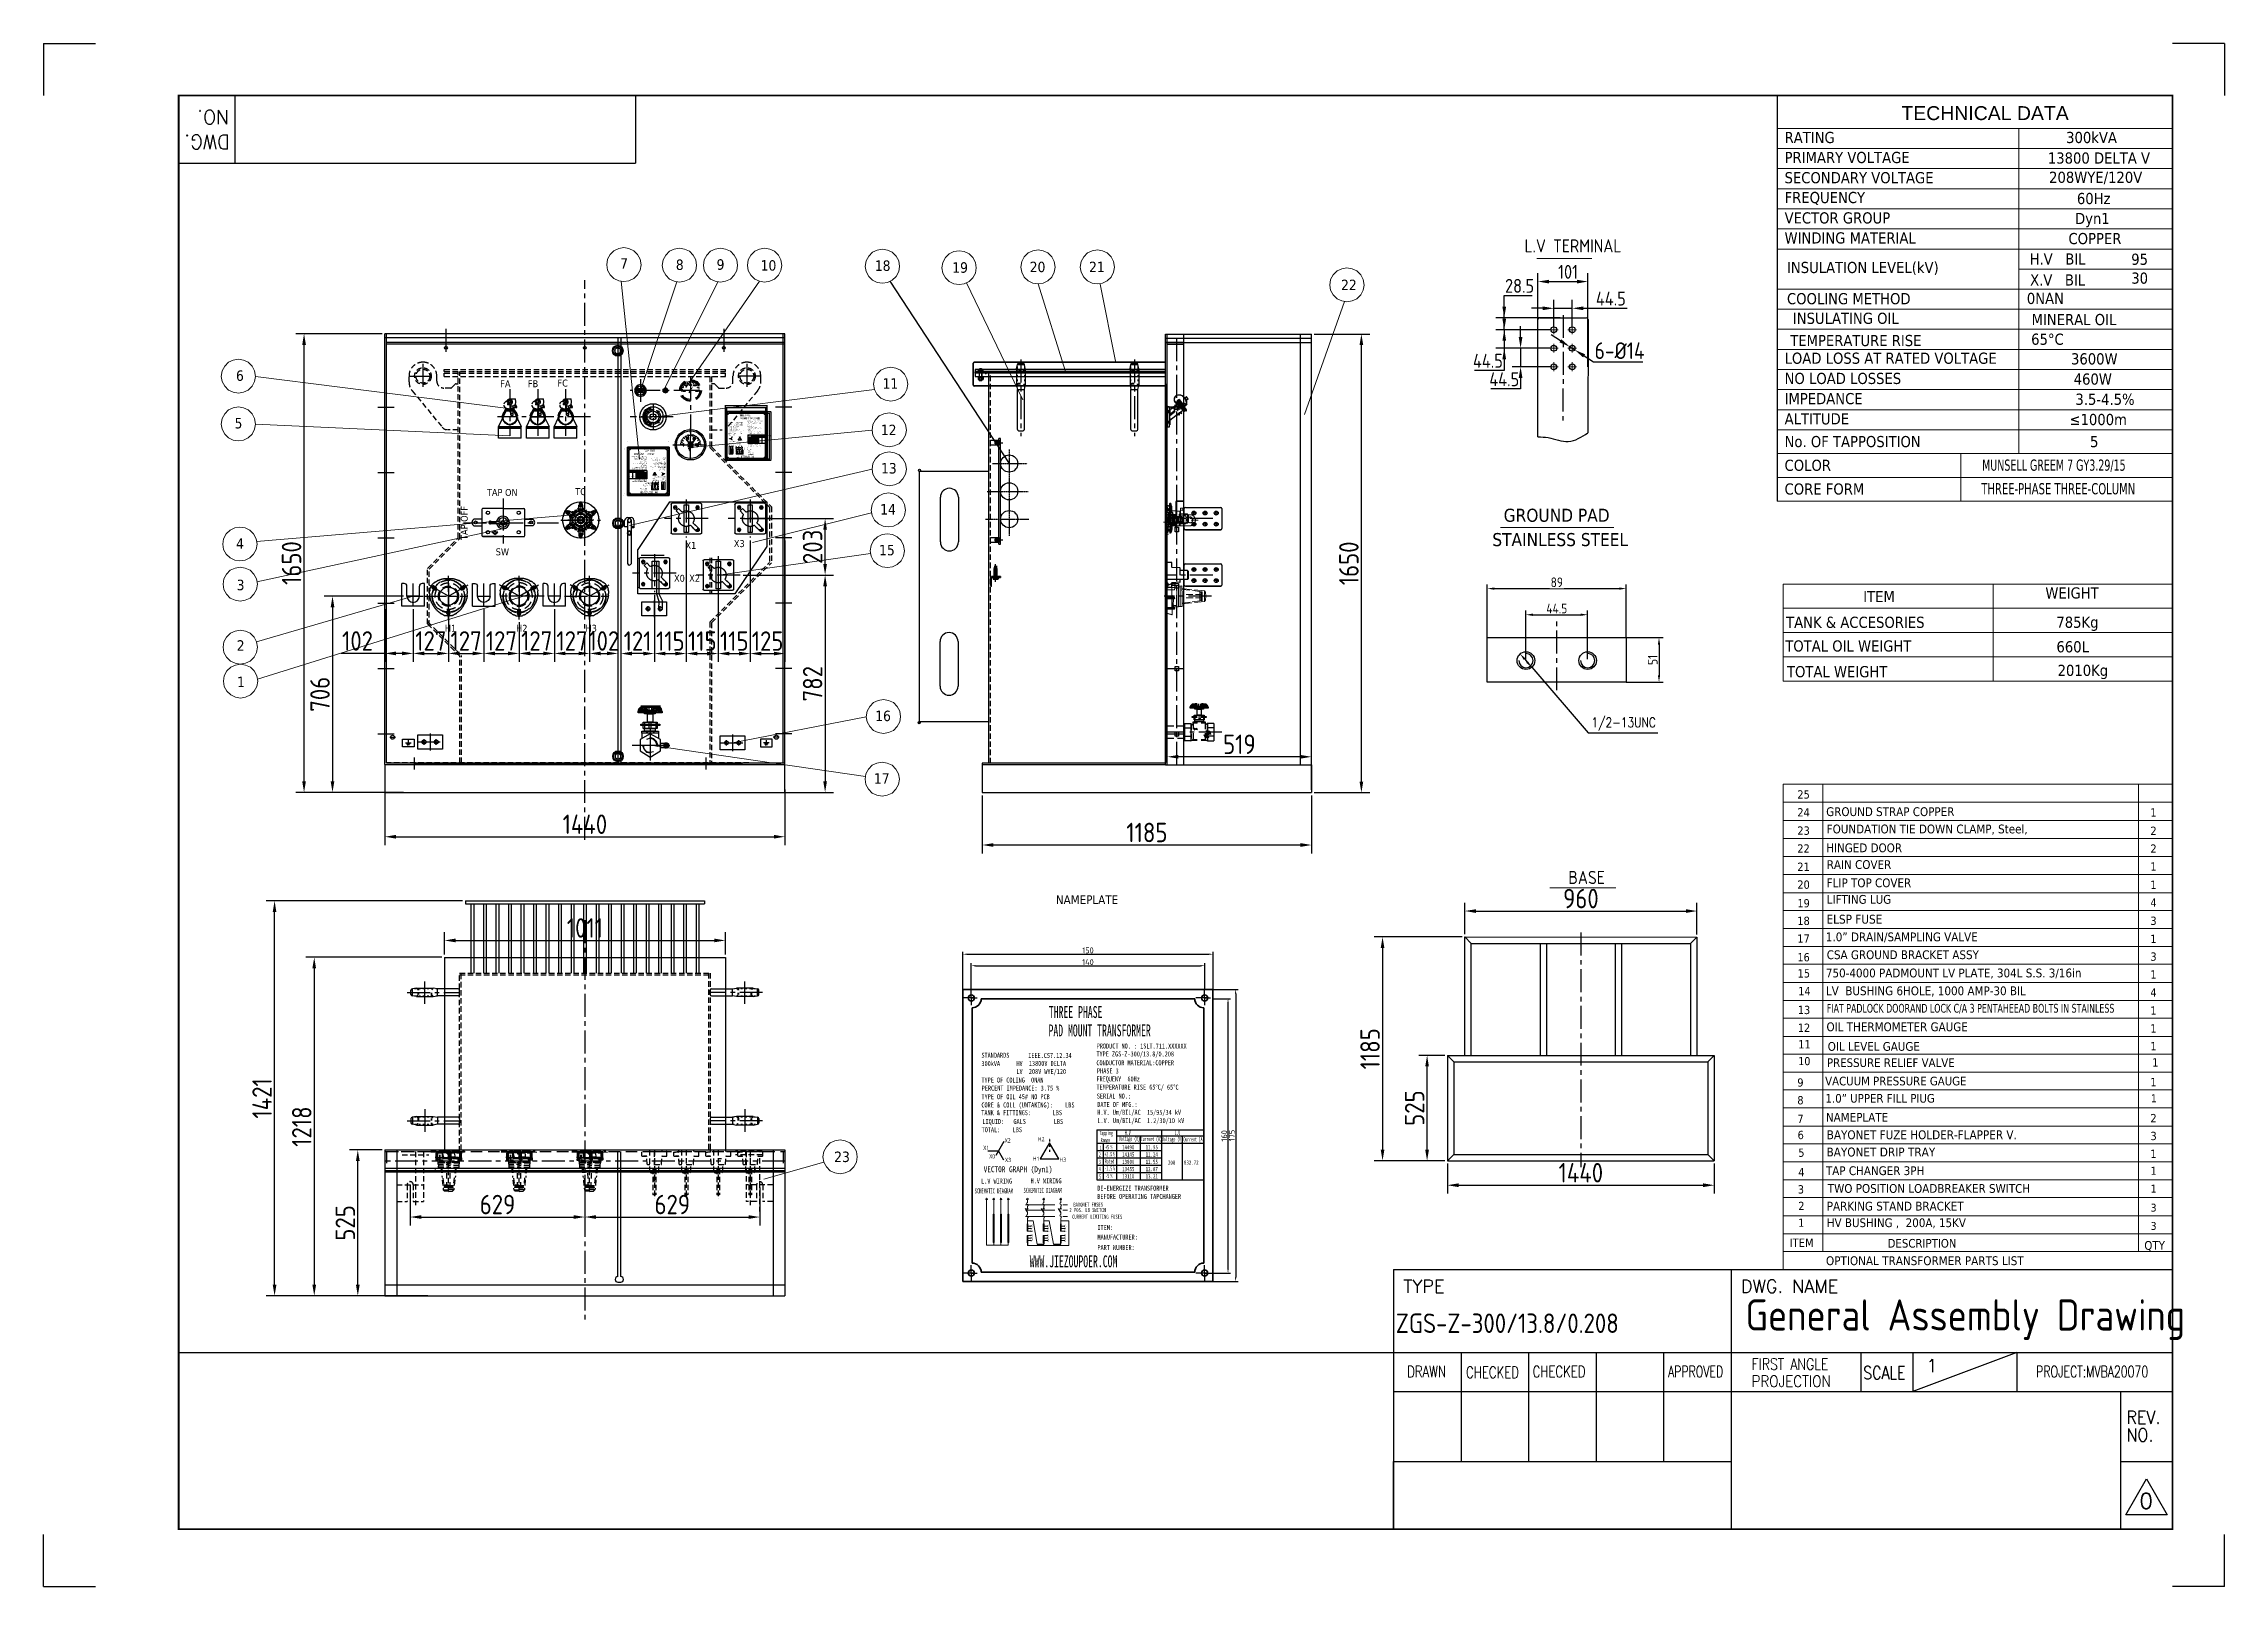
# Model space of a CAD drawing. Header units: millimetres. Extents: x 70841 to 133731, y -170061 to -164340.
# Drawn here: x 98200 to 106049, y -169944 to -164394 of the extents above; entities that cross this region are included whole.
import ezdxf
from ezdxf.enums import TextEntityAlignment as Align

# ---------------------------------------------------------------- set-up
doc = ezdxf.new("R2010")
doc.units = ezdxf.units.MM
doc.header["$LTSCALE"] = 13
for name, pattern in [('2 虚线', [5.75, 4.5, -1.25]), ('ACAD_ISO03W100', [1.18, 0.47, -0.71]), ('ACAD_ISO04W100', [30, 24, -3, 0, -3]), ('CENTER', [50.8, 31.75, -6.35, 6.35, -6.35]), ('CENTER2', [1.125, 0.75, -0.125, 0.125, -0.125]), ('CENTERX2', [101.6, 63.5, -12.7, 12.7, -12.7]), ('DASHED', [0.75, 0.5, -0.25]), ('HIDDEN', [9.525, 6.35, -3.175]), ('点画线', [18, 12, -2, 2, -2])]:
    doc.linetypes.add(name, pattern=pattern)
doc.layers.get('0').update_dxf_attribs({"color": 1, "linetype": 'CENTER'})
for name, color, linetype in [('01', 7, 'Continuous'), ('1', 4, 'Continuous'), ('10', 1, 'Continuous'), ('1轮廓实线层', 7, 'Continuous'), ('2', 3, 'Continuous'), ('2细线层', 4, 'Continuous'), ('3中心线层', 1, 'CENTER'), ('4', 2, 'HIDDEN'), ('4虚线层', 6, 'DASHED'), ('5剖面线层', 2, 'Continuous'), ('6文字层', 3, 'Continuous'), ('C00-00-00', 7, 'Continuous'), ('CORE', 5, 'Continuous'), ('HYJ1', 6, 'ACAD_ISO04W100'), ('HYJ3', 4, 'Continuous'), ('´ÖÊµÏß', 7, 'Continuous'), ('µã»®Ïß', 7, 'Continuous'), ('Ï¸ÊµÏß', 7, 'Continuous'), ('Ï¸Ïß', 7, 'Continuous'), ('中心线', 1, 'CENTER2'), ('器身绝缘0', 4, 'Continuous'), ('粗实线', 4, 'Continuous'), ('细实线', 2, 'Continuous'), ('虚线', 6, 'HIDDEN'), ('铁心虚线', 1, 'DASHED')]:
    doc.layers.add(name, color=color, linetype=linetype)
for name, color, linetype, lineweight in [('2-0.13', 3, 'Continuous', 13), ('标注、文本', 3, 'Continuous', 25), ('铁心', 3, 'Continuous', 0)]:
    doc.layers.add(name, color=color, linetype=linetype, lineweight=lineweight)
doc.layers.add('paper', color=254, linetype='Continuous', plot=False)
doc.layers.add('中心线层', color=1, linetype='点画线', lineweight=18, true_color=0xff0000)
doc.styles.add('11', font='')
doc.styles.add('Note Text (ANSI)', font='arial.ttf')
doc.styles.add('PDF Arial', font='arial.ttf')
doc.styles.add('ROMANS', font='romans.shx', dxfattribs={"bigfont": 'whgtxt.shx'})
doc.styles.get("Standard").update_dxf_attribs({"font": 'gbenor.shx', "bigfont": 'gbcbig.shx'})
doc.styles.add('Tahoma$001', font='tahoma.ttf', dxfattribs={"height": 2.159784})
doc.styles.add('Tahoma_txtstyle_28.05_0_0', font='tahoma.ttf')
doc.styles.add('Tahoma_txtstyle_28.49_0_0', font='tahoma.ttf')
doc.styles.add('Tahoma_txtstyle_28.73_0_0', font='tahoma.ttf')
doc.styles.add('Tahoma_txtstyle_28.76_0_0', font='tahoma.ttf')
doc.styles.add('Tahoma_txtstyle_28.82_0_0', font='tahoma.ttf')
doc.styles.add('Tahoma_txtstyle_28.87_0_0', font='tahoma.ttf')
doc.styles.add('Tahoma_txtstyle_28.88_0_0', font='tahoma.ttf')
doc.styles.add('Tahoma_txtstyle_30.00_0_0', font='tahoma.ttf')
doc.styles.add('Tahoma_txtstyle_30.40_0_0', font='tahoma.ttf')
doc.styles.add('Tahoma_txtstyle_30.54_0_0', font='tahoma.ttf')
doc.styles.add('宋体', font='', dxfattribs={"width": 0.6})
doc.styles.get('11').set_extended_font_data('FangSong_GB2312')
doc.styles.get('宋体').set_extended_font_data('Microsoft YaHei')
doc.dimstyles.new('1$0', dxfattribs={"dimtxt": 3.5, "dimasz": 2.5, "dimexe": 1.5, "dimexo": 0, "dimgap": 0.5, "dimtad": 1, "dimtoh": 1, "dimdec": 1, "dimtxsty": 'Standard', "dimcen": 2.5, "dimclrd": 3, "dimclre": 3, "dimclrt": 3, "dimadec": 1, "dimazin": 0, "dimtfac": 1, "dimtdec": 1, "dimtmove": 0, "dimatfit": 2, "dimfxl": 1.5, "dimarcsym": 0})
doc.dimstyles.new('1-15', dxfattribs={"dimscale": 20, "dimtxt": 3.5, "dimasz": 2, "dimexe": 1.5, "dimexo": 0.5, "dimgap": 0.5, "dimtad": 1, "dimtoh": 1, "dimdec": 1, "dimdsep": 46, "dimtxsty": 'Standard', "dimcen": 2.5, "dimclrd": 3, "dimclre": 3, "dimclrt": 3, "dimadec": 0, "dimazin": 2, "dimtfac": 1, "dimtdec": 1, "dimtmove": 0, "dimatfit": 2, "dimfxl": 1, "dimarcsym": 0})
doc.dimstyles.new('丁晓菲', dxfattribs={"dimscale": 10, "dimtxt": 3.5, "dimasz": 2.5, "dimexe": 1.5, "dimexo": 0, "dimgap": 0.5, "dimtad": 1, "dimtoh": 1, "dimtxsty": 'Standard', "dimcen": 2.5, "dimclrd": 3, "dimclre": 3, "dimclrt": 2, "dimadec": 0, "dimazin": 0, "dimtfac": 1, "dimtmove": 0, "dimatfit": 2, "dimfxl": 1.5, "dimarcsym": 0})

# ---------------------------------------------------------------- blocks, each defined once
blk = doc.blocks.new('A$C611D0E0A')
at = {"layer": '粗实线', "lineweight": 30}
h = blk.add_hatch(color=256, dxfattribs=at)
h.dxf.hatch_style = 2
h.paths.add_polyline_path([(0.38, 1.19), (0.68, 1.19), (0.68, 1.35), (0.38, 1.35)])
h = blk.add_hatch(color=256, dxfattribs=at)
h.dxf.hatch_style = 2
h.paths.add_polyline_path([(0.42, 1.65), (0.47, 1.65), (0.47, 1.61)])
h = blk.add_hatch(color=256, dxfattribs=at)
h.dxf.hatch_style = 2
h.paths.add_polyline_path([(0.59, 1.99), (0.63, 1.99), (0.63, 1.95)])
h = blk.add_hatch(color=256, dxfattribs=at)
h.dxf.hatch_style = 2
h.paths.add_polyline_path([(0.63, 1.86), (0.89, 1.86), (0.89, 1.99), (0.63, 1.99)])
h = blk.add_hatch(color=256, dxfattribs=at)
h.dxf.hatch_style = 2
h.paths.add_polyline_path([(0.93, 2.2), (0.93, 2.16), (0.97, 2.16)])
h = blk.add_hatch(color=256, dxfattribs=at)
h.dxf.hatch_style = 2
h.paths.add_polyline_path([(0.93, 1.9), (1.14, 1.48), (1.27, 1.48)])
h = blk.add_hatch(color=256, dxfattribs=at)
h.dxf.hatch_style = 2
h.paths.add_polyline_path([(1.14, 1.48), (1.19, 1.44), (1.4, 1.44)])
h = blk.add_hatch(color=256, dxfattribs=at)
h.dxf.hatch_style = 2
h.paths.add_polyline_path([(1.14, 1.48), (1.27, 1.48), (1.4, 1.44)])
h = blk.add_hatch(color=256, dxfattribs=at)
h.dxf.hatch_style = 2
h.paths.add_polyline_path([(1.19, 1.35), (1.14, 1.31), (1.44, 1.31)])
h = blk.add_hatch(color=256, dxfattribs=at)
h.dxf.hatch_style = 2
h.paths.add_polyline_path([(1.14, 1.31), (1.19, 1.27), (1.44, 1.27)])
h = blk.add_hatch(color=256, dxfattribs=at)
h.dxf.hatch_style = 2
h.paths.add_polyline_path([(1.14, 1.31), (1.44, 1.31), (1.44, 1.27)])
h = blk.add_hatch(color=256, dxfattribs=at)
h.dxf.hatch_style = 2
h.paths.add_polyline_path([(1.19, 1.9), (1.44, 1.9), (1.44, 2.03), (1.19, 2.03)])
h = blk.add_hatch(color=256, dxfattribs=at)
h.dxf.hatch_style = 2
h.paths.add_polyline_path([(1.19, 1.44), (1.19, 1.4), (1.4, 1.4)])
h = blk.add_hatch(color=256, dxfattribs=at)
h.dxf.hatch_style = 2
h.paths.add_polyline_path([(1.19, 1.44), (1.4, 1.44), (1.4, 1.4)])
h = blk.add_hatch(color=256, dxfattribs=at)
h.dxf.hatch_style = 2
h.paths.add_polyline_path([(1.19, 1.4), (1.19, 1.35), (1.44, 1.35)])
h = blk.add_hatch(color=256, dxfattribs=at)
h.dxf.hatch_style = 2
h.paths.add_polyline_path([(1.19, 1.4), (1.4, 1.4), (1.44, 1.35)])
h = blk.add_hatch(color=256, dxfattribs=at)
h.dxf.hatch_style = 2
h.paths.add_polyline_path([(1.19, 1.35), (1.44, 1.35), (1.44, 1.31)])
h = blk.add_hatch(color=256, dxfattribs=at)
h.dxf.hatch_style = 2
h.paths.add_polyline_path([(1.19, 1.27), (1.23, 1.23), (1.48, 1.23)])
h = blk.add_hatch(color=256, dxfattribs=at)
h.dxf.hatch_style = 2
h.paths.add_polyline_path([(1.19, 1.27), (1.44, 1.27), (1.48, 1.23)])
h = blk.add_hatch(color=256, dxfattribs=at)
h.dxf.hatch_style = 2
h.paths.add_polyline_path([(1.23, 1.23), (1.31, 1.19), (1.48, 1.19)])
h = blk.add_hatch(color=256, dxfattribs=at)
h.dxf.hatch_style = 2
h.paths.add_polyline_path([(1.23, 1.23), (1.48, 1.23), (1.48, 1.19)])
h = blk.add_hatch(color=256, dxfattribs=at)
h.dxf.hatch_style = 2
h.paths.add_polyline_path([(1.31, 1.19), (1.35, 1.1), (1.57, 1.1)])
h = blk.add_hatch(color=256, dxfattribs=at)
h.dxf.hatch_style = 2
h.paths.add_polyline_path([(1.31, 1.19), (1.48, 1.19), (1.57, 1.1)])
h = blk.add_hatch(color=256, dxfattribs=at)
h.dxf.hatch_style = 2
h.paths.add_polyline_path([(1.35, 1.1), (1.57, 1.1), (1.4, 0.97)])
h = blk.add_hatch(color=256, dxfattribs=at)
h.dxf.hatch_style = 2
h.paths.add_polyline_path([(1.69, 2.2), (1.65, 2.16), (1.69, 2.16)])
h = blk.add_hatch(color=256, dxfattribs=at)
h.dxf.hatch_style = 2
h.paths.add_polyline_path([(1.74, 1.86), (1.95, 1.86), (1.95, 1.99), (1.74, 1.99)])
h = blk.add_hatch(color=256, dxfattribs=at)
h.dxf.hatch_style = 2
h.paths.add_polyline_path([(1.99, 1.99), (1.95, 1.95), (1.99, 1.95)])
h = blk.add_hatch(color=256, dxfattribs=at)
h.dxf.hatch_style = 2
h.paths.add_polyline_path([(1.95, 1.19), (2.2, 1.19), (2.2, 1.35), (1.95, 1.35)])
h = blk.add_hatch(color=256, dxfattribs=at)
h.dxf.hatch_style = 2
h.paths.add_polyline_path([(1.99, 1.99), (2.03, 1.99), (1.99, 1.95)])
h = blk.add_hatch(color=256, dxfattribs=at)
h.dxf.hatch_style = 2
h.paths.add_polyline_path([(2.16, 1.65), (2.2, 1.65), (2.16, 1.61)])
for points in [[(1.31, 2.62), (0.89, 2.54), (0.55, 2.37), (0.25, 2.07), (0.21, 1.95)], [(0, 1.31), (0.08, 0.93), (0.25, 0.55), (0.55, 0.25), (0.68, 0.21)], [(0.08, 1.31), (0.17, 0.85), (0.42, 0.47), (0.72, 0.3)], [(0.17, 1.31), (0.25, 0.89), (0.51, 0.51), (0.76, 0.38)], [(1.31, 2.54), (0.85, 2.46), (0.42, 2.2), (0.25, 1.9)], [(1.31, 2.46), (0.89, 2.37), (0.51, 2.12), (0.34, 1.86)], [(1.31, 0.21), (1.74, 0.3), (2.12, 0.51), (2.24, 0.76)], [(1.31, 0.08), (1.78, 0.17), (2.16, 0.47), (2.33, 0.72)], [(1.31, 0), (1.69, 0.08), (2.07, 0.25), (2.37, 0.55), (2.41, 0.68)], [(2.41, 1.31), (2.33, 1.74), (2.12, 2.12), (1.86, 2.29)], [(2.54, 1.31), (2.46, 1.78), (2.16, 2.2), (1.9, 2.37)], [(2.62, 1.31), (2.54, 1.74), (2.37, 2.07), (2.07, 2.37), (1.95, 2.41)], [(2.54, 1.31), (2.54, 1.35)], [(2.62, 1.31), (2.62, 1.35)]]:
    blk.add_lwpolyline(points, dxfattribs=at)
for points in [[(0.34, 1.27), (0.38, 1.27)], [(0.38, 1.65), (0.47, 1.61), (0.47, 1.65), (0.42, 1.65)], [(0.38, 1.19), (0.68, 1.19), (0.68, 1.35), (0.38, 1.35)], [(0.59, 1.99), (0.63, 1.95)], [(0.63, 1.86), (0.89, 1.86), (0.89, 1.99), (0.63, 1.99)], [(0.93, 2.2), (0.97, 2.16), (0.93, 2.16)], [(1.19, 1.9), (1.44, 1.9), (1.44, 2.03), (1.19, 2.03)], [(1.4, 2.33), (1.23, 2.33)], [(1.31, 2.24), (1.31, 2.2), (1.31, 2.16), (1.35, 2.16), (1.35, 2.2), (1.35, 2.24)], [(1.69, 2.2), (1.69, 2.16), (1.65, 2.16)], [(1.69, 2.2), (1.65, 2.16), (1.69, 2.16)], [(1.74, 1.86), (1.95, 1.86), (1.95, 1.99), (1.74, 1.99)], [(2.03, 1.99), (1.99, 1.95), (1.95, 1.95), (1.99, 1.99)], [(1.99, 1.99), (1.95, 1.95), (1.99, 1.95), (2.03, 1.99)], [(1.95, 1.19), (2.2, 1.19), (2.2, 1.35), (1.95, 1.35)], [(2.2, 1.65), (2.16, 1.61), (2.16, 1.65)], [(2.2, 1.65), (2.16, 1.61), (2.16, 1.65)], [(2.29, 1.27), (2.2, 1.27)], [(2.29, 1.27), (2.2, 1.27)]]:
    blk.add_lwpolyline(points, close=True, dxfattribs=at)
for points in [[(0.17, 1.27), (0.17, 1.27), (0.34, 1.27), (0.34, 1.27)], [(0.21, 1.48), (0.21, 1.48), (0.34, 1.48), (0.34, 1.48)], [(0.25, 1.69), (0.25, 1.69), (0.38, 1.65), (0.38, 1.65)], [(0.34, 1.9), (0.34, 1.9), (0.47, 1.82), (0.47, 1.82)], [(0.51, 2.07), (0.51, 2.07), (0.59, 1.99), (0.59, 1.99)], [(0.68, 2.24), (0.68, 2.24), (0.76, 2.12), (0.76, 2.12)], [(0.85, 2.37), (0.85, 2.37), (0.93, 2.2), (0.93, 2.2)], [(1.1, 2.41), (1.1, 2.41), (1.1, 2.24), (1.1, 2.24)], [(1.31, 2.46), (1.31, 2.46), (1.31, 2.29), (1.31, 2.29)], [(1.52, 2.41), (1.52, 2.41), (1.48, 2.24), (1.48, 2.24)], [(1.74, 2.37), (1.74, 2.37), (1.69, 2.2), (1.69, 2.2)], [(1.95, 2.24), (1.95, 2.24), (1.86, 2.12), (1.86, 2.12)], [(2.12, 2.07), (2.12, 2.07), (1.99, 1.99), (1.99, 1.99)], [(2.24, 1.9), (2.24, 1.9), (2.12, 1.82), (2.12, 1.82)], [(2.37, 1.69), (2.37, 1.69), (2.2, 1.65), (2.2, 1.65)], [(2.41, 1.48), (2.41, 1.48), (2.24, 1.48), (2.24, 1.48)], [(2.41, 1.27), (2.41, 1.27), (2.29, 1.27), (2.29, 1.27)], [(2.41, 1.31), (2.41, 1.31), (2.41, 1.35), (2.41, 1.35)]]:
    blk.add_open_spline(points, degree=3, dxfattribs=at)
blk = doc.blocks.new('A$C588303E3')
at = {"layer": '粗实线', "lineweight": 30}
for points in [[(0, 5.7), (0.6, 2.5), (2.5, 0.6), (5.7, 0), (8.3, 0.6)], [(0, 5.7), (0.6, 2.5), (3.2, 0.6), (5.7, 0), (8.3, 0.6)], [(0.6, 8.3), (5.7, 11.4)], [(10.8, 2.5), (5.7, 0), (0.6, 2.5)], [(11.4, 5.7), (10.8, 8.3), (8.3, 10.2), (5.7, 11.4), (2.5, 10.2)], [(8.9, 6.3), (7.6, 8.3), (5.1, 8.9), (3.2, 7.6), (2.5, 5.1), (3.8, 3.2), (6.3, 2.5)], [(10.8, 5.7), (10.2, 8.3), (8.3, 10.2), (5.7, 10.8), (3.2, 10.2)], [(10.8, 2.5), (10.8, 8.3), (5.7, 11.4)], [(10.8, 5.7), (10.8, 6.3)]]:
    blk.add_lwpolyline(points, dxfattribs=at)
for points in [[(8.9, 8.9), (7, 10.2), (4.4, 10.2), (2.5, 8.9), (0.6, 7), (0.6, 4.4), (2.5, 1.9), (4.4, 0.6), (7, 0.6), (8.9, 1.9), (10.2, 4.4), (10.2, 7)], [(8.3, 5.7), (7.6, 7.6), (5.7, 8.3), (3.8, 7.6), (3.2, 5.7), (3.8, 3.8), (5.7, 2.5), (7.6, 3.8)]]:
    blk.add_lwpolyline(points, close=True, dxfattribs=at)
for points in [[(0.6, 2.5), (0.6, 2.5), (0.6, 8.3), (0.6, 8.3)], [(11.4, 5.7), (11.4, 5.7), (11.4, 6.3), (11.4, 6.3)]]:
    blk.add_open_spline(points, degree=3, dxfattribs=at)
blk = doc.blocks.new('A$C74305C97')
at = {"layer": '粗实线', "lineweight": 30}
for p, q in [((0.51, 1.12), (1.14, 0.53)), ((0.51, 0.53), (1.14, 1.12))]:
    blk.add_line(p, q, dxfattribs=at)
for points in [[(1.14, 1.12), (0.51, 1.12), (0.51, 0.53)], [(0.51, 0.53), (1.14, 0.53)], [(1.14, 0.53), (1.14, 1.12)]]:
    blk.add_lwpolyline(points, dxfattribs=at)
for radius in [0.823, 0.593]:
    blk.add_circle((0.82, 0.82), radius, dxfattribs=at)
blk = doc.blocks.new('A$C712F3155')
at = {"layer": '1', "color": 1, "linetype": 'CENTERX2', "lineweight": -3, "ltscale": 0.1}
for p, q in [((90, 0), (90, 157)), ((0, 84.1), (158.7, 84.1)), ((90, 84.1), (19.5, 124.8)), ((90, 130.3), (90, 35.5)), ((90, 84.1), (160.5, 124.8))]:
    blk.add_line(p, q, dxfattribs=at)
blk.add_circle((90, 84.1), 59, dxfattribs=at)
at = {"layer": '2细线层'}
for centre in [(38.9, 113.6), (141.1, 113.6), (90, 25.1)]:
    blk.add_circle(centre, 5, dxfattribs=at)
at = {"layer": '标注、文本'}
for centre in [(38.9, 113.6), (141.1, 113.6), (90, 25.1)]:
    blk.add_arc(centre, 5.5, 242.67153, 150.00001, dxfattribs=at)
at = {"layer": '粗实线'}
blk.add_circle((90, 84.1), 32.5, dxfattribs=at)
blk = doc.blocks.new('A$C03F92070')
at = {"layer": '4虚线层', "ltscale": 5}
for p, q in [((16.5, 94.8), (10.9, 98)), ((16.4, 107.6), (22, 104.3)), ((67.8, 40.2), (67.8, 116)), ((113.7, 104.3), (119.3, 107.6)), ((124.8, 98), (119.2, 94.8)), ((23.3, 71.5), (112.4, 71.5)), ((62.3, 8.9), (62.3, 15.4)), ((73.3, 15.4), (73.3, 8.9))]:
    blk.add_line(p, q, dxfattribs=at)
for radius in [57.5, 48, 36, 32.5]:
    blk.add_circle((67.8, 71.5), radius, dxfattribs=at)
at = {"layer": '4虚线层', "ltscale": 5, "extrusion": (0, 0, -1)}
for centre, radius, start, end in [((-90, 83.1), 90, 358.61821, 4.5479), ((-90, 83.1), 90, 7.76573, 8.91687), ((-67.8, 71.5), 71.5, 20.96454, 39.03546), ((-68.8, 46.5), 90, 51.08313, 52.23427), ((-68.8, 46.5), 90, 55.4521, 61.38179), ((-68.8, 46.5), 90, 64.92451, 71.02185), ((-62.3, 65.4), 70, 71.02185, 87.94531), ((-67.8, -88), 223.5, 87.94531, 92.05469), ((-73.4, 65.4), 70, 92.05469, 108.97815), ((-66.9, 46.5), 90, 108.97815, 115.07549), ((-66.9, 46.5), 90, 118.61821, 124.5479), ((-66.9, 46.5), 90, 127.76573, 128.91687), ((-67.8, 71.5), 71.5, 140.96454, 159.03546), ((-45.7, 83.1), 90, 171.08313, 172.23427), ((-45.7, 83.1), 90, 175.4521, 181.38179), ((-90, 83.1), 90, 349.46719, 355.07549), ((-70.3, 79.5), 70, 331.9245, 349.46719), ((-205.8, 151.7), 223.5, 327.65027, 331.9245), ((-76.1, 69.6), 70, 310.17076, 327.65027), ((-89, 84.9), 90, 304.92451, 310.17076), ((-89, 84.9), 90, 295.4521, 301.38179), ((-89, 84.9), 90, 291.08313, 292.23427), ((-67.8, 71.5), 71.5, 260.96454, 279.03546), ((-46.7, 84.9), 90, 247.76573, 248.91687), ((-46.7, 84.9), 90, 238.61821, 244.5479), ((-46.7, 84.9), 90, 233.02623, 235.07549), ((-58.7, 68.9), 70, 212.35682, 233.02623), ((71, 151), 223.5, 207.21776, 212.35682), ((-65.6, 80.8), 70, 186.60228, 207.21776), ((-45.7, 83.1), 90, 184.92451, 186.60228)]:
    blk.add_arc(centre, radius, start, end, dxfattribs=at)
at = {"layer": '4虚线层', "ltscale": 5}
for centre, start, end in [((13.6, 102.8), 60, 240), ((19.2, 99.6), 240, 60), ((116.5, 99.6), 120, 300), ((122.1, 102.8), 300, 120), ((67.8, 15.4), 0, 180), ((67.8, 8.9), 180, 0)]:
    blk.add_arc(centre, 5.5, start, end, dxfattribs=at)
for points, knots in [([(0, 81.2), (0, 81.2), (0, 81.2), (0, 81.1), (0, 81.1), (0, 81.1), (0, 81), (0, 80.8), (0, 80.7), (0, 80.4), (0, 80.2), (0.1, 79.8), (0.1, 79.7), (0.1, 79.2), (0.1, 79), (0.1, 78.6), (0.1, 78.4), (0.1, 77.9), (0.2, 77.7), (0.2, 77.3), (0.2, 77.1), (0.2, 76.7), (0.2, 76.5), (0.3, 76.1), (0.3, 76), (0.3, 75.7), (0.3, 75.5), (0.3, 75.3), (0.3, 75.3), (0.3, 75.2), (0.3, 75.2), (0.3, 75.2), (0.3, 75.2), (0.3, 75.2)], [0, 0, 0, 0, 0.005743, 0.005743, 0.043766, 0.043766, 0.119813, 0.119813, 0.195859, 0.195859, 0.271906, 0.271906, 0.347952, 0.347952, 0.423999, 0.423999, 0.500046, 0.500046, 0.576092, 0.576092, 0.652139, 0.652139, 0.728185, 0.728185, 0.804232, 0.804232, 0.880279, 0.880279, 0.956325, 0.956325, 0.994349, 0.994349, 1, 1, 1, 1]), ([(0, 81), (0, 80.9), (0, 80.8), (0.1, 80.6), (0.1, 80.5), (0.2, 80.2), (0.3, 80), (0.5, 79.5), (0.6, 79.2), (0.8, 78.7), (0.8, 78.4), (0.9, 78), (0.9, 77.8), (1, 77.5), (1, 77.4), (0.9, 77.1), (0.9, 77), (0.8, 76.7), (0.8, 76.6), (0.7, 76.3), (0.6, 76.2), (0.5, 76), (0.5, 75.9), (0.4, 75.8), (0.4, 75.7), (0.3, 75.5), (0.3, 75.5), (0.3, 75.4)], [0, 0, 0, 0, 0.0625, 0.0625, 0.125, 0.125, 0.25, 0.25, 0.375, 0.375, 0.5, 0.5, 0.5625, 0.5625, 0.625, 0.625, 0.6875, 0.6875, 0.75, 0.75, 0.8125, 0.8125, 0.875, 0.875, 0.9375, 0.9375, 1, 1, 1, 1]), ([(0.5, 92.8), (0.5, 92.7), (0.5, 92.6), (0.5, 92.4), (0.5, 92.3), (0.4, 92.1), (0.4, 91.9), (0.4, 91.7), (0.4, 91.3), (0.3, 90.9), (0.3, 90.5), (0.3, 90.3), (0.3, 90.3), (0.3, 90.2)], [0, 0, 0, 0, 0.05466, 0.108897, 0.162889, 0.216817, 0.270864, 0.325211, 0.488741, 0.649833, 0.813717, 0.974388, 1, 1, 1, 1]), ([(0.7, 94.3), (0.7, 94.2), (0.7, 94.1), (0.6, 94), (0.6, 93.8), (0.6, 93.6), (0.6, 93.5), (0.6, 93.3), (0.6, 93.1), (0.5, 93), (0.5, 92.8), (0.5, 92.8)], [0, 0, 0, 0, 0.111498, 0.221956, 0.331773, 0.441359, 0.551122, 0.661472, 0.77281, 0.885527, 1, 1, 1, 1]), ([(0.7, 94.7), (0.7, 94.6), (0.7, 94.6), (0.7, 94.5), (0.7, 94.4), (0.7, 94.3), (0.7, 94.3)], [0, 0, 0, 0, 0.248829, 0.498052, 0.748251, 1, 1, 1, 1]), ([(0.8, 95.3), (0.8, 95.3), (0.8, 95.2), (0.8, 95.2), (0.8, 95.1), (0.8, 95), (0.8, 95)], [0, 0, 0, 0, 0.190297, 0.457484, 0.727058, 1, 1, 1, 1]), ([(13.9, 117.8), (13.9, 117.8), (13.9, 117.8), (13.8, 117.7), (13.8, 117.7), (13.7, 117.6), (13.7, 117.6)], [0, 0, 0, 0, 0.272943, 0.542517, 0.809704, 1, 1, 1, 1]), ([(14.2, 118), (14.2, 118), (14.1, 118), (14.1, 117.9), (14, 117.9), (14, 117.8), (13.9, 117.8)], [0, 0, 0, 0, 0.251777, 0.501943, 0.751136, 1, 1, 1, 1]), ([(14.6, 118.3), (14.5, 118.2), (14.5, 118.2), (14.4, 118.1), (14.3, 118.1), (14.2, 118), (14.2, 118)], [0, 0, 0, 0, 0.251749, 0.501948, 0.751171, 1, 1, 1, 1]), ([(15.7, 119.2), (15.7, 119.1), (15.6, 119), (15.5, 118.9), (15.3, 118.8), (15.2, 118.7), (15.1, 118.6), (14.9, 118.5), (14.8, 118.5), (14.7, 118.4), (14.6, 118.3), (14.6, 118.3)], [0, 0, 0, 0, 0.114473, 0.22719, 0.338528, 0.448878, 0.558641, 0.668227, 0.778044, 0.888502, 1, 1, 1, 1]), ([(17.8, 120.6), (17.8, 120.6), (17.7, 120.6), (17.6, 120.5), (17.3, 120.3), (16.9, 120), (16.6, 119.8), (16.3, 119.6), (16, 119.4), (15.8, 119.2), (15.7, 119.2)], [0, 0, 0, 0, 0.026865, 0.187364, 0.351072, 0.511786, 0.674931, 0.783277, 0.891149, 1, 1, 1, 1]), ([(30.9, 128.1), (30.9, 128.1), (30.9, 128.1), (30.8, 128.1), (30.8, 128), (30.6, 128), (30.5, 127.9), (30.2, 127.8), (30, 127.7), (29.7, 127.5), (29.5, 127.4), (29.2, 127.3), (29, 127.2), (28.6, 127), (28.4, 126.9), (28, 126.7), (27.8, 126.6), (27.4, 126.4), (27.2, 126.3), (26.9, 126.1), (26.7, 126), (26.4, 125.8), (26.2, 125.8), (26, 125.6), (25.9, 125.6), (25.7, 125.5), (25.6, 125.4), (25.6, 125.4), (25.6, 125.4), (25.6, 125.4), (25.6, 125.4), (25.6, 125.4)], [0, 0, 0, 0, 0.043819, 0.043819, 0.119878, 0.119878, 0.195937, 0.195937, 0.271996, 0.271996, 0.348055, 0.348055, 0.424114, 0.424114, 0.500173, 0.500173, 0.576231, 0.576231, 0.65229, 0.65229, 0.728349, 0.728349, 0.804408, 0.804408, 0.880467, 0.880467, 0.956526, 0.956526, 0.994556, 0.994556, 1, 1, 1, 1]), ([(30.7, 128), (30.6, 128), (30.6, 127.9), (30.5, 127.8), (30.4, 127.8), (30.3, 127.6), (30.2, 127.5), (30.1, 127.4), (30, 127.3), (29.9, 127), (29.8, 126.9), (29.6, 126.7), (29.5, 126.6), (29.3, 126.5), (29.2, 126.4), (28.9, 126.3), (28.8, 126.2), (28.4, 126.1), (28.1, 126), (27.5, 125.9), (27.3, 125.8), (26.9, 125.8), (26.7, 125.7), (26.5, 125.7), (26.4, 125.7), (26, 125.6), (25.8, 125.6), (25.7, 125.5)], [0, 0, 0, 0, 0.0625, 0.0625, 0.125, 0.125, 0.1875, 0.1875, 0.25, 0.25, 0.3125, 0.3125, 0.375, 0.375, 0.4375, 0.4375, 0.5, 0.5, 0.625, 0.625, 0.75, 0.75, 0.8125, 0.8125, 0.875, 0.875, 1, 1, 1, 1]), ([(110.1, 125.4), (110.1, 125.4), (110.1, 125.4), (110.1, 125.4), (110.1, 125.4), (110.1, 125.4), (110, 125.5), (109.8, 125.6), (109.7, 125.6), (109.5, 125.8), (109.3, 125.8), (109, 126), (108.8, 126.1), (108.5, 126.3), (108.3, 126.4), (107.9, 126.6), (107.7, 126.7), (107.3, 126.9), (107.1, 127), (106.7, 127.2), (106.5, 127.3), (106.2, 127.5), (106, 127.5), (105.7, 127.7), (105.5, 127.8), (105.2, 127.9), (105.1, 128), (104.9, 128), (104.9, 128.1), (104.8, 128.1), (104.8, 128.1), (104.8, 128.1), (104.8, 128.1), (104.8, 128.1)], [0, 0, 0, 0, 0.005743, 0.005743, 0.043766, 0.043766, 0.119813, 0.119813, 0.195859, 0.195859, 0.271906, 0.271906, 0.347952, 0.347952, 0.423999, 0.423999, 0.500046, 0.500046, 0.576092, 0.576092, 0.652139, 0.652139, 0.728185, 0.728185, 0.804232, 0.804232, 0.880279, 0.880279, 0.956325, 0.956325, 0.994349, 0.994349, 1, 1, 1, 1]), ([(110, 125.5), (109.9, 125.5), (109.8, 125.6), (109.6, 125.6), (109.5, 125.6), (109.2, 125.7), (109, 125.7), (108.4, 125.8), (108.2, 125.9), (107.6, 126), (107.3, 126.1), (106.9, 126.2), (106.8, 126.3), (106.5, 126.4), (106.4, 126.5), (106.2, 126.6), (106.1, 126.7), (105.9, 126.9), (105.8, 127), (105.7, 127.3), (105.6, 127.3), (105.5, 127.5), (105.4, 127.6), (105.3, 127.8), (105.2, 127.8), (105.1, 127.9), (105.1, 128), (105, 128)], [0, 0, 0, 0, 0.0625, 0.0625, 0.125, 0.125, 0.25, 0.25, 0.375, 0.375, 0.5, 0.5, 0.5625, 0.5625, 0.625, 0.625, 0.6875, 0.6875, 0.75, 0.75, 0.8125, 0.8125, 0.875, 0.875, 0.9375, 0.9375, 1, 1, 1, 1]), ([(120, 119.2), (119.9, 119.2), (119.8, 119.3), (119.7, 119.4), (119.5, 119.5), (119.4, 119.6), (119.3, 119.6), (119.1, 119.8), (118.8, 120), (118.4, 120.3), (118.1, 120.5), (118, 120.6), (117.9, 120.6), (117.9, 120.6)], [0, 0, 0, 0, 0.05466, 0.108896, 0.162888, 0.216817, 0.270864, 0.325211, 0.488741, 0.649833, 0.813717, 0.974388, 1, 1, 1, 1]), ([(121.1, 118.3), (121.1, 118.3), (121, 118.4), (120.9, 118.5), (120.8, 118.5), (120.6, 118.6), (120.5, 118.7), (120.4, 118.8), (120.2, 118.9), (120.1, 119), (120, 119.1), (120, 119.2)], [0, 0, 0, 0, 0.111498, 0.221956, 0.331773, 0.441359, 0.551122, 0.661472, 0.77281, 0.885527, 1, 1, 1, 1]), ([(121.5, 118), (121.5, 118), (121.4, 118.1), (121.3, 118.1), (121.2, 118.2), (121.2, 118.2), (121.1, 118.3)], [0, 0, 0, 0, 0.248829, 0.498052, 0.748251, 1, 1, 1, 1]), ([(121.8, 117.8), (121.7, 117.8), (121.7, 117.9), (121.6, 117.9), (121.6, 118), (121.5, 118), (121.5, 118)], [0, 0, 0, 0, 0.248864, 0.498057, 0.748223, 1, 1, 1, 1]), ([(122, 117.6), (122, 117.6), (121.9, 117.7), (121.9, 117.7), (121.8, 117.8), (121.8, 117.8), (121.8, 117.8)], [0, 0, 0, 0, 0.190293, 0.457482, 0.727057, 1, 1, 1, 1]), ([(135.4, 75.4), (135.4, 75.5), (135.4, 75.5), (135.3, 75.7), (135.3, 75.8), (135.2, 75.9), (135.2, 76), (135.1, 76.2), (135, 76.3), (134.9, 76.6), (134.9, 76.7), (134.8, 77), (134.8, 77.1), (134.7, 77.4), (134.7, 77.5), (134.8, 77.8), (134.8, 78), (134.9, 78.4), (134.9, 78.7), (135.1, 79.2), (135.2, 79.5), (135.3, 79.8), (135.4, 80), (135.5, 80.2), (135.5, 80.3), (135.6, 80.6), (135.7, 80.8), (135.7, 81)], [0, 0, 0, 0, 0.0625, 0.0625, 0.125, 0.125, 0.1875, 0.1875, 0.25, 0.25, 0.3125, 0.3125, 0.375, 0.375, 0.4375, 0.4375, 0.5, 0.5, 0.625, 0.625, 0.75, 0.75, 0.8125, 0.8125, 0.875, 0.875, 1, 1, 1, 1]), ([(134.9, 95), (134.9, 95), (134.9, 95.1), (134.9, 95.2), (134.9, 95.2), (134.9, 95.3), (134.9, 95.3)], [0, 0, 0, 0, 0.272943, 0.542517, 0.809704, 1, 1, 1, 1]), ([(135, 94.7), (135, 94.7), (134.9, 94.8), (134.9, 94.8), (134.9, 94.9), (134.9, 95), (134.9, 95)], [0, 0, 0, 0, 0.251777, 0.501943, 0.751136, 1, 1, 1, 1]), ([(135, 94.3), (135, 94.3), (135, 94.4), (135, 94.5), (135, 94.6), (135, 94.6), (135, 94.7)], [0, 0, 0, 0, 0.251749, 0.501948, 0.751171, 1, 1, 1, 1]), ([(135.2, 92.8), (135.2, 92.8), (135.2, 93), (135.1, 93.1), (135.1, 93.3), (135.1, 93.5), (135.1, 93.6), (135.1, 93.8), (135.1, 94), (135, 94.1), (135, 94.2), (135, 94.3)], [0, 0, 0, 0, 0.114473, 0.22719, 0.338528, 0.448878, 0.558641, 0.668227, 0.778044, 0.888502, 1, 1, 1, 1]), ([(135.4, 90.2), (135.4, 90.3), (135.4, 90.3), (135.4, 90.5), (135.4, 90.9), (135.3, 91.3), (135.3, 91.7), (135.3, 92.1), (135.2, 92.4), (135.2, 92.7), (135.2, 92.8)], [0, 0, 0, 0, 0.026865, 0.187364, 0.351073, 0.511786, 0.674931, 0.783277, 0.891149, 1, 1, 1, 1]), ([(135.4, 75.2), (135.4, 75.2), (135.4, 75.2), (135.4, 75.3), (135.4, 75.3), (135.4, 75.5), (135.4, 75.7), (135.4, 76), (135.4, 76.1), (135.5, 76.5), (135.5, 76.7), (135.5, 77.1), (135.5, 77.3), (135.5, 77.7), (135.6, 78), (135.6, 78.4), (135.6, 78.6), (135.6, 79), (135.6, 79.3), (135.6, 79.7), (135.6, 79.9), (135.7, 80.2), (135.7, 80.4), (135.7, 80.7), (135.7, 80.8), (135.7, 81), (135.7, 81.1), (135.7, 81.1), (135.7, 81.1), (135.7, 81.2), (135.7, 81.2), (135.7, 81.2)], [0, 0, 0, 0, 0.043819, 0.043819, 0.119878, 0.119878, 0.195937, 0.195937, 0.271996, 0.271996, 0.348055, 0.348055, 0.424114, 0.424114, 0.500173, 0.500173, 0.576232, 0.576232, 0.65229, 0.65229, 0.728349, 0.728349, 0.804408, 0.804408, 0.880467, 0.880467, 0.956526, 0.956526, 0.994556, 0.994556, 1, 1, 1, 1]), ([(37.3, 11.2), (37.3, 11.2), (37.3, 11.2), (37.4, 11.1), (37.4, 11.1), (37.6, 11), (37.7, 10.9), (37.9, 10.7), (38.1, 10.6), (38.4, 10.4), (38.6, 10.3), (38.9, 10.1), (39.1, 10), (39.4, 9.7), (39.6, 9.6), (40, 9.4), (40.2, 9.3), (40.5, 9), (40.7, 8.9), (41, 8.7), (41.2, 8.6), (41.5, 8.4), (41.6, 8.3), (41.9, 8.2), (42, 8.1), (42.2, 8), (42.2, 8), (42.3, 7.9), (42.3, 7.9), (42.3, 7.9), (42.3, 7.9), (42.3, 7.9)], [0, 0, 0, 0, 0.043819, 0.043819, 0.119878, 0.119878, 0.195937, 0.195937, 0.271996, 0.271996, 0.348055, 0.348055, 0.424114, 0.424114, 0.500173, 0.500173, 0.576231, 0.576231, 0.65229, 0.65229, 0.728349, 0.728349, 0.804408, 0.804408, 0.880467, 0.880467, 0.956526, 0.956526, 0.994556, 0.994556, 1, 1, 1, 1]), ([(37.5, 11.1), (37.5, 11), (37.6, 11), (37.7, 11), (37.8, 10.9), (38, 10.9), (38.1, 10.9), (38.3, 10.9), (38.5, 10.9), (38.7, 10.8), (38.8, 10.8), (39.1, 10.8), (39.3, 10.7), (39.5, 10.6), (39.6, 10.5), (39.9, 10.4), (40, 10.3), (40.3, 10), (40.5, 9.8), (40.9, 9.4), (41.1, 9.2), (41.3, 8.9), (41.4, 8.8), (41.6, 8.6), (41.7, 8.5), (41.9, 8.2), (42, 8.1), (42.1, 8)], [0, 0, 0, 0, 0.0625, 0.0625, 0.125, 0.125, 0.1875, 0.1875, 0.25, 0.25, 0.3125, 0.3125, 0.375, 0.375, 0.4375, 0.4375, 0.5, 0.5, 0.625, 0.625, 0.75, 0.75, 0.8125, 0.8125, 0.875, 0.875, 1, 1, 1, 1]), ([(50.3, 3.6), (50.3, 3.6), (50.4, 3.5), (50.6, 3.5), (50.9, 3.3), (51.3, 3.1), (51.7, 3), (52, 2.8), (52.3, 2.7), (52.5, 2.6), (52.6, 2.5)], [0, 0, 0, 0, 0.026866, 0.187364, 0.351073, 0.511786, 0.674931, 0.783277, 0.891149, 1, 1, 1, 1]), ([(52.6, 2.5), (52.7, 2.5), (52.8, 2.5), (52.9, 2.4), (53.1, 2.3), (53.3, 2.3), (53.4, 2.2), (53.6, 2.1), (53.7, 2.1), (53.8, 2), (53.9, 2), (54, 1.9)], [0, 0, 0, 0, 0.114473, 0.22719, 0.338528, 0.448878, 0.558641, 0.668227, 0.778044, 0.888502, 1, 1, 1, 1]), ([(54, 1.9), (54, 1.9), (54.1, 1.9), (54.2, 1.9), (54.3, 1.8), (54.3, 1.8), (54.4, 1.8)], [0, 0, 0, 0, 0.251749, 0.501948, 0.751171, 1, 1, 1, 1]), ([(54.4, 1.8), (54.4, 1.8), (54.5, 1.7), (54.5, 1.7), (54.6, 1.7), (54.7, 1.7), (54.7, 1.6)], [0, 0, 0, 0, 0.251777, 0.501943, 0.751136, 1, 1, 1, 1]), ([(54.7, 1.6), (54.7, 1.6), (54.8, 1.6), (54.8, 1.6), (54.9, 1.6), (54.9, 1.5), (54.9, 1.5)], [0, 0, 0, 0, 0.272943, 0.542518, 0.809705, 1, 1, 1, 1]), ([(80.8, 1.5), (80.8, 1.5), (80.8, 1.6), (80.9, 1.6), (80.9, 1.6), (81, 1.6), (81, 1.6)], [0, 0, 0, 0, 0.190295, 0.457482, 0.727057, 1, 1, 1, 1]), ([(81, 1.6), (81, 1.7), (81.1, 1.7), (81.2, 1.7), (81.2, 1.7), (81.3, 1.8), (81.3, 1.8)], [0, 0, 0, 0, 0.248864, 0.498057, 0.748223, 1, 1, 1, 1]), ([(81.3, 1.8), (81.4, 1.8), (81.4, 1.8), (81.5, 1.9), (81.6, 1.9), (81.7, 1.9), (81.7, 1.9)], [0, 0, 0, 0, 0.248829, 0.498052, 0.748251, 1, 1, 1, 1]), ([(81.7, 1.9), (81.8, 2), (81.9, 2), (82, 2.1), (82.1, 2.1), (82.3, 2.2), (82.4, 2.3), (82.6, 2.3), (82.7, 2.4), (82.9, 2.5), (83, 2.5), (83.1, 2.5)], [0, 0, 0, 0, 0.111498, 0.221956, 0.331773, 0.441359, 0.551122, 0.661472, 0.77281, 0.885527, 1, 1, 1, 1]), ([(83.1, 2.5), (83.1, 2.5), (83.2, 2.6), (83.4, 2.7), (83.5, 2.7), (83.7, 2.8), (83.8, 2.9), (84.1, 3), (84.4, 3.1), (84.8, 3.3), (85.1, 3.5), (85.3, 3.5), (85.4, 3.6), (85.4, 3.6)], [0, 0, 0, 0, 0.05466, 0.108897, 0.162889, 0.216817, 0.270864, 0.325211, 0.488741, 0.649834, 0.813718, 0.974389, 1, 1, 1, 1]), ([(93.4, 7.9), (93.4, 7.9), (93.4, 7.9), (93.4, 7.9), (93.4, 7.9), (93.5, 8), (93.5, 8), (93.7, 8.1), (93.8, 8.2), (94.1, 8.3), (94.2, 8.4), (94.5, 8.6), (94.7, 8.7), (95, 8.9), (95.2, 9), (95.6, 9.3), (95.7, 9.4), (96.1, 9.6), (96.3, 9.7), (96.7, 10), (96.8, 10.1), (97.2, 10.3), (97.3, 10.4), (97.6, 10.6), (97.8, 10.7), (98, 10.9), (98.1, 11), (98.3, 11.1), (98.3, 11.1), (98.4, 11.2), (98.4, 11.2), (98.4, 11.2), (98.4, 11.2), (98.4, 11.2)], [0, 0, 0, 0, 0.005743, 0.005743, 0.043766, 0.043766, 0.119813, 0.119813, 0.195859, 0.195859, 0.271906, 0.271906, 0.347952, 0.347952, 0.423999, 0.423999, 0.500046, 0.500046, 0.576092, 0.576092, 0.652139, 0.652139, 0.728185, 0.728185, 0.804232, 0.804232, 0.880279, 0.880279, 0.956325, 0.956325, 0.994349, 0.994349, 1, 1, 1, 1]), ([(93.6, 8), (93.6, 8), (93.7, 8.1), (93.8, 8.2), (93.9, 8.3), (94.1, 8.6), (94.3, 8.8), (94.6, 9.2), (94.8, 9.4), (95.2, 9.8), (95.4, 10), (95.7, 10.3), (95.8, 10.4), (96.1, 10.5), (96.2, 10.6), (96.4, 10.7), (96.6, 10.8), (96.9, 10.8), (97, 10.8), (97.2, 10.9), (97.4, 10.9), (97.6, 10.9), (97.7, 10.9), (97.9, 10.9), (98, 11), (98.1, 11), (98.2, 11), (98.2, 11.1)], [0, 0, 0, 0, 0.0625, 0.0625, 0.125, 0.125, 0.25, 0.25, 0.375, 0.375, 0.5, 0.5, 0.5625, 0.5625, 0.625, 0.625, 0.6875, 0.6875, 0.75, 0.75, 0.8125, 0.8125, 0.875, 0.875, 0.9375, 0.9375, 1, 1, 1, 1])]:
    blk.add_open_spline(points, degree=3, knots=knots, dxfattribs=at)
blk.add_open_spline([(0.8, 95.3), (0.8, 95.2), (0.8, 95.1), (0.8, 95)], degree=3, dxfattribs=at)
blk = doc.blocks.new('A$C78BF4BCD')
at = {"layer": '1', "color": 1, "linetype": 'CENTERX2', "lineweight": -3, "ltscale": 0.1}
for p, q in [((40.5, 0), (40.5, 82)), ((63, 36.5), (18, 36.5))]:
    blk.add_line(p, q, dxfattribs=at)
at = {"layer": '粗实线', "lineweight": 30}
for p, q in [((0, 0), (0, 82)), ((8, 82), (0, 82)), ((81, 82), (73, 82)), ((81, 0), (81, 82)), ((81, 0), (0, 0)), ((18, 36.5), (18, 72)), ((63, 36.5), (63, 72))]:
    blk.add_line(p, q, dxfattribs=at)
for centre, radius, start, end in [((8, 72), 10, 0, 90), ((73, 72), 10, 90, 180), ((40.5, 36.5), 22.5, 180, 0)]:
    blk.add_arc(centre, radius, start, end, dxfattribs=at)
blk = doc.blocks.new('A$C5EF15113')
at = {"layer": '1', "color": 1, "linetype": 'CENTERX2', "lineweight": -3, "ltscale": 0.1}
for p, q in [((79, 136.4), (79, 0)), ((0, 68.2), (158, 68.2))]:
    blk.add_line(p, q, dxfattribs=at)
at = {"layer": '2细线层'}
for points in [[(28, 123.2), (27.4, 123.2), (26.9, 123.1), (26.4, 122.9), (25.9, 122.7), (25.5, 122.4), (25.1, 122), (24.7, 121.6), (24.4, 121.2), (24.3, 120.7), (24.1, 120.2), (24, 119.8), (24, 119.2)], [(24, 119.2), (24, 17.1)], [(28, 123.2), (130, 123.2)], [(32.5, 108.2), (31.5, 108.2)], [(31.6, 108.2), (32.6, 108.2)], [(33, 108.2), (32.7, 108.2)], [(32.8, 108.2), (33.1, 108.2)], [(34.5, 108.2), (33.2, 108.2)], [(33.3, 108.2), (34.6, 108.2)], [(35, 108.2), (34.8, 108.2)], [(34.9, 108.2), (35.1, 108.2)], [(36.5, 108.2), (35.3, 108.2)], [(35.4, 108.2), (36.6, 108.2)], [(37, 108.2), (36.7, 108.2)], [(36.8, 108.2), (37.1, 108.2)], [(37.3, 108.2), (38.6, 108.2)], [(38.5, 108.2), (37.3, 108.2)], [(39, 108.2), (38.8, 108.2)], [(38.9, 108.2), (39.1, 108.2)], [(39, 114.6), (39, 115.5)], [(39, 114.6), (39, 115.5)], [(39, 114.1), (39, 114.3)], [(39, 114.1), (39, 114.3)], [(39, 112.6), (39, 113.8)], [(39, 112.6), (39, 113.8)], [(39, 112.1), (39, 112.3)], [(39, 112.1), (39, 112.3)], [(39, 110.6), (39, 111.9)], [(39, 110.6), (39, 111.9)], [(39, 110.1), (39, 110.3)], [(39, 110.1), (39, 110.3)], [(39, 108.5), (39, 109.8)], [(39, 108.5), (39, 109.8)], [(39, 108.1), (39, 108.4)], [(39, 108.1), (39, 108.4)], [(39, 106.6), (39, 107.9)], [(39, 106.6), (39, 107.9)], [(39, 106.1), (39, 106.3)], [(39, 106.1), (39, 106.3)], [(39, 104.6), (39, 105.8)], [(39, 104.6), (39, 105.8)], [(39, 104.1), (39, 104.4)], [(39, 104.1), (39, 104.4)], [(39, 102.6), (39, 103.9)], [(39, 102.6), (39, 103.9)], [(39, 102.1), (39, 102.3)], [(39, 102.1), (39, 102.3)], [(39, 100.9), (39, 101.8)], [(39, 100.9), (39, 101.8)], [(40.5, 108.2), (39.3, 108.2)], [(39.4, 108.2), (40.6, 108.2)], [(41, 108.2), (40.7, 108.2)], [(40.8, 108.2), (41.1, 108.2)], [(42.5, 108.2), (41.3, 108.2)], [(41.4, 108.2), (42.6, 108.2)], [(43.1, 108.2), (42.8, 108.2)], [(42.9, 108.2), (43.2, 108.2)], [(43.3, 108.2), (44.6, 108.2)], [(44.5, 108.2), (43.3, 108.2)], [(44.8, 108.2), (45.1, 108.2)], [(45, 108.2), (44.8, 108.2)], [(46.4, 108.2), (45.3, 108.2)], [(45.4, 108.2), (46.5, 108.2)], [(93.6, 92), (92.9, 92.5), (92.3, 92.8), (91.6, 93.2), (90.9, 93.5), (90.2, 93.8), (89.5, 94.1), (88.8, 94.4), (88.1, 94.7), (87.3, 94.9), (86.5, 95.1), (85.7, 95.4), (85.1, 95.5), (84.3, 95.7), (83.5, 95.8), (82.7, 96), (81.9, 96.1), (81.2, 96.1), (80.4, 96.2), (79.6, 96.2), (78.8, 96.2), (78, 96.2), (77.3, 96.2), (76.5, 96.1), (75.7, 96), (74.9, 95.9), (74.1, 95.8), (73.4, 95.6), (72.7, 95.5), (71.9, 95.3), (71.1, 95.1), (70.3, 94.8), (69.7, 94.6), (68.9, 94.3), (68.2, 94), (67.5, 93.7), (66.7, 93.3), (66.1, 93.1), (65.4, 92.7), (64.7, 92.3), (64, 91.9), (63.4, 91.5), (62.7, 91), (62.2, 90.5), (61.5, 90), (60.9, 89.5), (60.3, 89.1), (59.7, 88.6), (59.1, 88), (58.6, 87.4), (58.1, 86.8), (57.6, 86.2), (57.1, 85.6), (56.6, 85.1), (56.1, 84.4), (55.7, 83.8), (55.2, 83.1), (54.8, 82.4), (54.5, 81.7), (54.1, 81.1), (53.8, 80.4), (53.4, 79.7), (53.1, 79), (52.8, 78.2), (52.5, 77.6), (52.3, 76.8), (52.1, 76), (51.8, 75.3), (51.6, 74.5), (51.5, 73.8), (51.3, 73), (51.2, 72.2), (51.1, 71.4), (51, 70.6), (51, 69.9), (51, 69.1), (51, 68.3), (51, 67.5), (51, 66.7), (51, 66), (51.1, 65.2), (51.1, 64.4), (51.3, 63.7), (51.4, 62.9), (51.6, 62.2), (51.7, 61.4), (52, 60.6), (52.2, 59.9), (52.4, 59.1), (52.7, 58.4), (53, 57.7), (53.3, 57), (53.6, 56.2), (54, 55.5), (54.3, 54.9), (54.7, 54.2), (55, 53.5)], [(64.3, 44.3), (65, 43.9), (65.7, 43.6), (66.3, 43.2), (67, 42.8), (67.7, 42.5), (68.5, 42.2), (69.2, 41.9), (70, 41.6), (70.6, 41.4), (71.4, 41.2), (72.2, 41), (72.9, 40.8), (73.7, 40.6), (74.4, 40.5), (75.2, 40.4), (76, 40.3), (76.8, 40.2), (77.6, 40.1), (78.3, 40.1), (79.1, 40.1), (79.9, 40.1), (80.7, 40.2), (81.4, 40.2), (82.2, 40.3), (83, 40.4), (83.8, 40.5), (84.6, 40.7), (85.2, 40.8), (86, 41), (86.8, 41.2), (87.6, 41.5), (88.3, 41.7), (89.1, 42), (89.7, 42.3), (90.4, 42.6), (91.2, 43), (91.9, 43.3), (92.6, 43.6), (93.2, 44), (93.9, 44.4), (94.5, 44.9), (95.2, 45.3), (95.9, 45.8), (96.5, 46.3), (97, 46.8), (97.6, 47.3), (98.2, 47.7), (98.8, 48.3), (99.3, 48.9), (99.9, 49.5), (100.4, 50.1), (100.8, 50.7), (101.3, 51.3), (101.8, 51.9), (102.2, 52.5), (102.7, 53.2), (103.1, 53.9), (103.5, 54.6), (103.9, 55.2), (104.2, 55.9), (104.5, 56.6), (104.8, 57.4), (105.1, 58.1), (105.4, 58.8), (105.6, 59.5), (105.8, 60.3), (106.1, 61), (106.3, 61.8), (106.4, 62.6), (106.6, 63.3), (106.7, 64.1), (106.8, 64.9), (106.9, 65.7), (107, 66.5), (107, 67.2), (107, 68), (107, 68.8), (107, 69.6), (106.9, 70.3), (106.9, 71.1), (106.8, 71.9), (106.6, 72.6), (106.5, 73.4), (106.3, 74.1), (106.2, 74.9), (106, 75.7), (105.7, 76.4), (105.5, 77.2), (105.2, 77.9), (104.9, 78.6), (104.6, 79.3), (104.3, 80.1), (104, 80.8), (103.7, 81.5), (103.3, 82.1), (102.9, 82.8)], [(106.6, 104.9), (93.6, 92)], [(115.7, 95.7), (102.9, 82.8)], [(106.6, 104.9), (115.7, 95.7)], [(111.6, 108.2), (112.6, 108.2)], [(112.9, 108.2), (113.1, 108.2)], [(113.4, 108.2), (114.7, 108.2)], [(114.9, 108.2), (115.2, 108.2)], [(115.5, 108.2), (116.6, 108.2)], [(116.9, 108.2), (117.2, 108.2)], [(117.4, 108.2), (118.7, 108.2)], [(119, 114.6), (119, 115.5)], [(119, 114.1), (119, 114.3)], [(119, 112.5), (119, 113.8)], [(119, 112.1), (119, 112.3)], [(119, 110.6), (119, 111.9)], [(119, 110.1), (119, 110.3)], [(119, 108.5), (119, 109.8)], [(119, 108.1), (119, 108.4)], [(119, 108.2), (119.2, 108.2)], [(119, 106.6), (119, 107.9)], [(119, 106.1), (119, 106.3)], [(119, 104.6), (119, 105.8)], [(119, 104.1), (119, 104.4)], [(119, 102.6), (119, 103.8)], [(119, 102), (119, 102.3)], [(119, 100.9), (119, 101.8)], [(119.5, 108.2), (120.6, 108.2)], [(120.9, 108.2), (121.2, 108.2)], [(121.4, 108.2), (122.7, 108.2)], [(123, 108.2), (123.2, 108.2)], [(123.4, 108.2), (124.7, 108.2)], [(124.9, 108.2), (125.2, 108.2)], [(125.4, 108.2), (126.5, 108.2)], [(134, 119.2), (134, 119.8), (133.9, 120.2), (133.7, 120.7), (133.5, 121.2), (133.2, 121.6), (132.8, 122), (132.4, 122.4), (132, 122.7), (131.5, 122.9), (131, 123.1), (130.6, 123.2), (130, 123.2)], [(134, 119.2), (134, 17.1)], [(24, 17.1), (24, 16.6), (24.1, 16.1), (24.3, 15.6), (24.4, 15.1), (24.7, 14.7), (25.1, 14.3), (25.5, 13.9), (25.9, 13.6), (26.4, 13.4), (26.9, 13.2), (27.4, 13.2), (28, 13.2)], [(130, 13.2), (28, 13.2)], [(32.5, 28.2), (31.5, 28.2)], [(31.6, 28.2), (32.6, 28.2)], [(34.3, 32.7), (33.8, 32.2), (33.3, 31.6), (33, 30.8), (32.7, 30.1), (32.5, 29.3), (32.4, 28.5), (32.4, 27.8), (32.5, 27), (32.6, 26.2), (32.9, 25.4), (33.3, 24.7), (33.8, 24.1), (34.3, 23.5), (34.9, 23), (35.6, 22.5), (36.2, 22.1), (37, 21.8), (37.8, 21.6), (38.6, 21.5), (39.4, 21.5), (40.1, 21.6), (40.9, 21.8), (41.7, 22.1), (42.4, 22.5), (43, 23), (43.6, 23.5)], [(33, 28.2), (32.7, 28.2)], [(32.8, 28.2), (33.1, 28.2)], [(34.5, 28.2), (33.2, 28.2)], [(33.3, 28.2), (34.6, 28.2)], [(55, 53.5), (34.3, 32.7)], [(35, 28.2), (34.8, 28.2)], [(34.9, 28.2), (35.1, 28.2)], [(36.5, 28.2), (35.3, 28.2)], [(35.4, 28.2), (36.6, 28.2)], [(37, 28.2), (36.7, 28.2)], [(36.8, 28.2), (37.1, 28.2)], [(37.3, 28.2), (38.6, 28.2)], [(38.5, 28.2), (37.3, 28.2)], [(39, 28.2), (38.8, 28.2)], [(38.9, 28.2), (39.1, 28.2)], [(39, 35.4), (39, 34.5)], [(39, 35.4), (39, 34.5)], [(39, 34.2), (39, 34)], [(39, 34.2), (39, 34)], [(39, 33.7), (39, 32.4)], [(39, 33.7), (39, 32.4)], [(39, 32.2), (39, 32)], [(39, 32.2), (39, 32)], [(39, 31.8), (39, 30.5)], [(39, 31.8), (39, 30.5)], [(39, 30.2), (39, 30)], [(39, 30.2), (39, 30)], [(39, 29.7), (39, 28.4)], [(39, 29.7), (39, 28.4)], [(39, 28.3), (39, 28)], [(39, 28.3), (39, 28)], [(39, 28.2), (39.1, 28.1)], [(39, 27.8), (39, 26.5)], [(39, 27.8), (39, 26.5)], [(39, 26.2), (39, 26)], [(39, 26.2), (39, 26)], [(39, 25.7), (39, 24.5)], [(39, 25.7), (39, 24.5)], [(39, 24.3), (39, 24)], [(39, 24.3), (39, 24)], [(39, 23.8), (39, 22.5)], [(39, 23.8), (39, 22.5)], [(39, 22.2), (39, 22)], [(39, 22.2), (39, 22)], [(39, 21.7), (39, 20.8)], [(39, 21.7), (39, 20.8)], [(40.5, 28.2), (39.3, 28.2)], [(39.4, 28.2), (40.6, 28.2)], [(41, 28.2), (40.7, 28.2)], [(40.8, 28.2), (41.1, 28.2)], [(42.5, 28.2), (41.3, 28.2)], [(41.4, 28.2), (42.6, 28.2)], [(43.1, 28.2), (42.8, 28.2)], [(42.9, 28.2), (43.2, 28.2)], [(43.3, 28.2), (44.6, 28.2)], [(44.5, 28.2), (43.3, 28.2)], [(64.3, 44.3), (43.4, 23.5)], [(48.3, 46.8), (44.8, 43.3)], [(44.8, 28.2), (45.1, 28.2)], [(45, 28.2), (44.8, 28.2)], [(46.4, 28.2), (45.3, 28.2)], [(45.4, 28.2), (46.5, 28.2)], [(57.5, 37.5), (52, 32.1)], [(111.6, 28.1), (112.6, 28.1)], [(112.9, 28.1), (113.1, 28.1)], [(113.4, 28.1), (114.7, 28.1)], [(114.9, 28.1), (115.2, 28.1)], [(115.5, 28.1), (116.6, 28.1)], [(116.9, 28.1), (117.2, 28.1)], [(117.4, 28.1), (118.7, 28.1)], [(119, 34.5), (119, 35.4)], [(119, 34), (119, 34.2)], [(119, 32.4), (119, 33.7)], [(119, 32), (119, 32.2)], [(119, 30.5), (119, 31.8)], [(119, 30), (119, 30.2)], [(119, 28.4), (119, 29.7)], [(119, 28), (119, 28.3)], [(119, 28.1), (119.2, 28.1)], [(119, 26.5), (119, 27.8)], [(119, 26), (119, 26.2)], [(119, 24.5), (119, 25.7)], [(119, 24), (119, 24.3)], [(119, 22.5), (119, 23.8)], [(119, 22), (119, 22.2)], [(119, 20.8), (119, 21.7)], [(119.5, 28.1), (120.6, 28.1)], [(120.9, 28.1), (121.2, 28.1)], [(121.4, 28.1), (122.7, 28.1)], [(123, 28.1), (123.2, 28.1)], [(123.4, 28.1), (124.7, 28.1)], [(124.9, 28.1), (125.2, 28.1)], [(125.4, 28.1), (126.5, 28.1)], [(130, 13.2), (130.6, 13.2), (131, 13.2), (131.5, 13.4), (132, 13.6), (132.4, 13.9), (132.8, 14.3), (133.2, 14.7), (133.5, 15.1), (133.7, 15.6), (133.9, 16.1), (134, 16.6), (134, 17.1)]]:
    blk.add_lwpolyline(points, dxfattribs=at)
for centre, radius in [((38.9, 108.3), 6.48), ((118.9, 108.2), 6.48), ((118.9, 28.2), 5.9)]:
    blk.add_circle(centre, radius, dxfattribs=at)
blk = doc.blocks.new('A$C1C575266')
at = {"layer": '01', "color": 4}
for points in [[(276.4, 141.2), (275.1, 138.7), (273.3, 134.9), (271.9, 130.9), (270.7, 126.9), (270.1, 123.7)], [(296, 160.7), (294.8, 160.1), (291.3, 157.8), (288, 155.1), (284.9, 152.3), (282, 149.2), (281.8, 148.8)], [(301.6, 163.6), (298.8, 162.2)]]:
    blk.add_lwpolyline(points, dxfattribs=at)
blk.add_circle((322.8, 114.4), 54, dxfattribs=at)
at = {"layer": '´ÖÊµÏß', "color": 7, "lineweight": 25}
for points in [[(289.1, 140.8), (283.1, 130.4)], [(289.1, 126.9), (283.1, 130.4), (289.1, 140.8), (283.1, 130.4)], [(299, 121.2), (283.1, 130.4)], [(291.6, 139.3), (285.7, 129)], [(305.1, 131.5), (289.1, 140.8)], [(295.1, 137.3), (289.1, 140.8)], [(295.1, 137.3), (304.8, 131.7)], [(295.1, 137.3), (304.8, 131.7)], [(316.8, 138.4), (316.8, 156.8)], [(328.7, 156.8), (316.8, 156.8)], [(316.8, 149.8), (316.8, 156.8), (328.7, 156.8), (316.8, 156.8)], [(328.7, 153.8), (316.8, 153.8)], [(316.8, 149.8), (316.8, 138.7)], [(316.8, 149.8), (316.8, 138.7)], [(327.3, 136.9), (318.3, 136.9)], [(328.7, 138.4), (328.7, 156.8)], [(328.7, 149.8), (328.7, 156.8)], [(328.7, 149.8), (328.7, 138.7)], [(328.7, 149.8), (328.7, 138.7)], [(340.5, 131.5), (356.4, 140.8)], [(350.4, 137.3), (340.7, 131.7)], [(350.4, 137.3), (340.7, 131.7)], [(346.5, 121.2), (362.4, 130.4)], [(350.4, 137.3), (356.4, 140.8), (362.4, 130.4), (356.4, 140.8)], [(359.8, 129), (353.9, 139.3)], [(362.4, 130.4), (356.4, 140.8)], [(356.4, 126.9), (362.4, 130.4)], [(299, 107.6), (283.1, 98.4)], [(289.1, 101.9), (283.1, 98.4)], [(283.1, 98.4), (289.1, 88.1)], [(295.1, 91.5), (289.1, 88.1), (283.1, 98.4), (289.1, 88.1)], [(285.7, 99.9), (291.6, 89.6)], [(289.1, 126.9), (298.8, 121.3)], [(289.1, 126.9), (298.8, 121.3)], [(289.1, 101.9), (298.8, 107.5)], [(289.1, 101.9), (298.8, 107.5)], [(305.1, 97.3), (289.1, 88.1)], [(295.1, 91.5), (304.8, 97.1)], [(295.1, 91.5), (304.8, 97.1)], [(305.6, 129.5), (301.1, 121.8)], [(301.1, 107.1), (305.6, 99.4)], [(316.8, 90.5), (316.8, 72.1)], [(316.8, 79), (316.8, 90.2)], [(316.8, 79.1), (316.8, 72.1)], [(328.7, 79.1), (328.7, 72.1), (316.8, 72.1), (328.7, 72.1)], [(316.8, 75.1), (328.7, 75.1)], [(316.8, 72.1), (328.7, 72.1)], [(318.3, 92), (327.3, 92)], [(320.7, 84.3), (322.5, 84.3)], [(320.7, 83.7), (322.5, 83.7)], [(322.5, 84.3), (322.5, 86)], [(322.5, 82), (322.5, 83.7)], [(323.1, 84.3), (323.1, 86)], [(323.1, 84.3), (324.8, 84.3)], [(323.1, 82), (323.1, 83.7)], [(323.1, 83.7), (324.8, 83.7)], [(328.7, 90.5), (328.7, 72.1)], [(328.7, 79), (328.7, 90.2)], [(344.4, 121.8), (339.9, 129.5)], [(339.9, 99.4), (344.4, 107.1)], [(340.5, 97.3), (356.4, 88.1)], [(350.4, 91.5), (340.7, 97.1)], [(350.4, 91.5), (340.7, 97.1)], [(346.5, 107.6), (362.4, 98.4)], [(356.4, 126.9), (346.7, 121.3)], [(356.4, 126.9), (346.7, 121.3)], [(356.4, 101.9), (346.7, 107.5)], [(356.4, 101.9), (346.7, 107.5)], [(350.4, 91.5), (356.4, 88.1)], [(353.9, 89.6), (359.8, 99.9)], [(356.4, 101.9), (362.4, 98.4), (356.4, 88.1), (362.4, 98.4)], [(356.4, 88.1), (362.4, 98.4)]]:
    blk.add_lwpolyline(points, dxfattribs=at)
for centre, radius in [((296.5, 129.6), 3.51), ((296.5, 129.6), 2), ((322.8, 114.4), 17.5), ((322.8, 144.8), 3.51), ((322.8, 144.8), 2), ((349.1, 129.6), 3.51), ((349.1, 129.6), 2), ((296.5, 99.2), 3.51), ((296.5, 99.2), 2), ((322.8, 114.4), 11), ((322.8, 114.4), 7.96), ((322.8, 84), 4.22), ((349.1, 99.2), 3.51), ((349.1, 99.2), 2)]:
    blk.add_circle(centre, radius, dxfattribs=at)
for points in [[(299.9, 138.9), (298.1, 139.3), (296.2, 138.6), (295, 137.2)], [(299.9, 138.9), (301.1, 138.7), (302.3, 139), (303.2, 139.7)], [(310.8, 144), (308.1, 142.9), (305.5, 141.4), (303.2, 139.6)], [(305.7, 132.6), (305.4, 132.3), (305.1, 132), (304.8, 131.7)], [(305.6, 129.6), (306, 130.3), (305.7, 131.2), (305, 131.6)], [(334.9, 130), (327.8, 135.5), (317.8, 135.5), (310.7, 130)], [(310.8, 144), (311.9, 144.5), (312.7, 145.4), (313.1, 146.5)], [(316.8, 149.8), (315, 149.5), (313.6, 148.2), (313, 146.5)], [(316.8, 138.6), (316.4, 138.5), (316, 138.4), (315.6, 138.3)], [(316.9, 138.4), (316.9, 137.6), (317.5, 137), (318.4, 137)], [(327.3, 137), (328.1, 137), (328.8, 137.6), (328.8, 138.4)], [(332.6, 146.5), (332, 148.2), (330.6, 149.5), (328.8, 149.8)], [(332.6, 146.5), (332, 148.2), (330.6, 149.5), (328.8, 149.8)], [(330, 138.3), (329.6, 138.4), (329.2, 138.5), (328.8, 138.6)], [(332.5, 146.5), (332.9, 145.4), (333.7, 144.5), (334.8, 144)], [(332.5, 146.5), (332.9, 145.4), (333.7, 144.5), (334.8, 144)], [(342.4, 139.6), (340.1, 141.4), (337.5, 142.9), (334.8, 144)], [(340.6, 131.6), (339.9, 131.2), (339.6, 130.3), (340, 129.6)], [(340.8, 131.7), (340.5, 132), (340.2, 132.3), (339.9, 132.6)], [(342.4, 139.7), (343.3, 139), (344.5, 138.7), (345.7, 138.9)], [(350.5, 137.3), (349.3, 138.7), (347.4, 139.3), (345.7, 138.9)], [(289.2, 127.1), (288.5, 125.4), (288.9, 123.4), (290.2, 122)], [(290.2, 106.9), (289, 105.5), (288.6, 103.6), (289.1, 101.9)], [(291.2, 118.9), (291.3, 120), (291, 121.2), (290.2, 122.1)], [(290.2, 106.9), (291, 107.8), (291.3, 108.9), (291.2, 110.1)], [(291.2, 118.8), (290.8, 115.9), (290.8, 113), (291.2, 110.1)], [(295.1, 91.5), (296.3, 90.2), (298.2, 89.6), (299.9, 90)], [(298.8, 121.4), (298.7, 121), (298.6, 120.6), (298.5, 120.2)], [(298.5, 108.7), (298.6, 108.3), (298.7, 107.9), (298.8, 107.5)], [(299.1, 121.3), (299.8, 120.9), (300.7, 121.1), (301.1, 121.8)], [(301.1, 107.2), (300.7, 107.9), (299.8, 108.1), (299.1, 107.7)], [(303.2, 89.3), (302.3, 90), (301.1, 90.3), (299.9, 90)], [(303.2, 89.3), (305.5, 87.5), (308.1, 86), (310.8, 84.9)], [(304.8, 97.1), (305.1, 96.9), (305.4, 96.6), (305.7, 96.3)], [(305, 97.3), (305.7, 97.7), (306, 98.6), (305.6, 99.3)], [(307.2, 126.5), (306.7, 125.8), (306.2, 125), (305.7, 124.3)], [(305.9, 104.3), (306.3, 103.7), (306.7, 103), (307.2, 102.4)], [(310.7, 98.9), (317.8, 93.4), (327.8, 93.4), (334.9, 98.9)], [(313.1, 82.5), (312.7, 83.6), (311.9, 84.5), (310.8, 84.9)], [(313, 82.4), (313.6, 80.7), (315, 79.4), (316.8, 79)], [(315.6, 90.6), (316, 90.4), (316.4, 90.3), (316.8, 90.2)], [(318.4, 92), (317.5, 92), (316.9, 91.3), (316.9, 90.5)], [(320.7, 84.3), (320.7, 84.1), (320.7, 83.9), (320.7, 83.7)], [(323.1, 86.1), (322.9, 86.1), (322.7, 86.1), (322.5, 86.1)], [(322.5, 82), (322.7, 81.9), (322.9, 81.9), (323.1, 82)], [(324.9, 83.7), (324.9, 83.9), (324.9, 84.1), (324.9, 84.3)], [(328.8, 90.5), (328.8, 91.3), (328.1, 92), (327.3, 92)], [(328.8, 90.2), (329.2, 90.3), (329.6, 90.4), (330, 90.6)], [(328.8, 79), (330.6, 79.4), (332, 80.7), (332.6, 82.4)], [(334.8, 84.9), (333.7, 84.5), (332.9, 83.6), (332.5, 82.5)], [(334.8, 84.9), (337.5, 86), (340.1, 87.5), (342.4, 89.3)], [(338.4, 102.4), (343.9, 109.5), (343.9, 119.4), (338.4, 126.5)], [(340, 99.3), (339.6, 98.6), (339.9, 97.7), (340.6, 97.3)], [(339.9, 96.3), (340.2, 96.6), (340.5, 96.9), (340.8, 97.1)], [(345.7, 90), (344.5, 90.3), (343.3, 90), (342.4, 89.3)], [(344.5, 121.8), (344.9, 121.1), (345.8, 120.9), (346.5, 121.3)], [(346.5, 107.7), (345.8, 108.1), (344.9, 107.9), (344.5, 107.2)], [(345.7, 90), (347.4, 89.6), (349.3, 90.2), (350.5, 91.5)], [(347.1, 120.2), (347, 120.6), (346.9, 121), (346.8, 121.4)], [(346.8, 107.5), (346.9, 107.9), (347, 108.3), (347.1, 108.7)], [(355.4, 122.1), (354.6, 121.2), (354.3, 120), (354.4, 118.9)], [(354.4, 110.1), (354.3, 108.9), (354.6, 107.8), (355.4, 106.9)], [(354.4, 110.1), (354.8, 113), (354.8, 115.9), (354.4, 118.8)], [(355.4, 122), (356.6, 123.3), (357, 125.2), (356.5, 127)], [(356.5, 101.9), (357, 103.6), (356.6, 105.5), (355.4, 106.9)]]:
    blk.add_open_spline(points, degree=3, dxfattribs=at)
for points, knots in [([(315.7, 138.4), (313.6, 139.1), (311.3, 138.9), (309.4, 137.8), (307.4, 136.7), (306.1, 134.8), (305.7, 132.6)], [0, 0, 0, 0, 1, 1, 1, 2, 2, 2, 2]), ([(305.9, 104.3), (310.4, 96.7), (319.5, 93.1), (328.1, 95.5), (336.7, 97.9), (342.6, 105.7), (342.5, 114.6), (342.4, 123.5), (336.4, 131.2), (327.8, 133.5), (319.2, 135.7), (310.2, 132), (305.7, 124.3)], [0, 0, 0, 0, 1, 1, 1, 2, 2, 2, 3, 3, 3, 4, 4, 4, 4]), ([(307.3, 126.5), (308.3, 125.6), (309.8, 125.7), (310.7, 126.6), (311.7, 127.5), (311.7, 129.1), (310.8, 130.1)], [0, 0, 0, 0, 1, 1, 1, 2, 2, 2, 2]), ([(339.9, 132.6), (339.5, 134.8), (338.2, 136.7), (336.2, 137.8), (334.3, 138.9), (332, 139.1), (329.9, 138.4)], [0, 0, 0, 0, 1, 1, 1, 2, 2, 2, 2]), ([(334.9, 130.1), (334, 129.1), (334, 127.5), (335, 126.6), (335.9, 125.7), (337.4, 125.6), (338.4, 126.5)], [0, 0, 0, 0, 1, 1, 1, 2, 2, 2, 2]), ([(298.6, 120.2), (296.9, 118.8), (295.9, 116.7), (295.9, 114.4), (295.9, 112.2), (296.9, 110.1), (298.6, 108.7)], [0, 0, 0, 0, 1, 1, 1, 2, 2, 2, 2]), ([(308.8, 124.9), (305.1, 124.9), (301.5, 123), (299.6, 119.7), (297.7, 116.4), (297.7, 112.4), (299.6, 109.2), (301.5, 105.9), (305.1, 103.9), (308.8, 104)], [0, 0, 0, 0, 1, 1, 1, 2, 2, 2, 3, 3, 3, 3]), ([(305.7, 96.3), (306.1, 94.1), (307.4, 92.2), (309.4, 91.1), (311.3, 90), (313.6, 89.8), (315.7, 90.6)], [0, 0, 0, 0, 1, 1, 1, 2, 2, 2, 2]), ([(310.8, 98.9), (311.7, 99.9), (311.7, 101.4), (310.7, 102.4), (309.8, 103.3), (308.3, 103.4), (307.3, 102.5)], [0, 0, 0, 0, 1, 1, 1, 2, 2, 2, 2]), ([(329.9, 90.6), (332, 89.8), (334.3, 90), (336.2, 91.1), (338.2, 92.2), (339.5, 94.1), (339.9, 96.3)], [0, 0, 0, 0, 1, 1, 1, 2, 2, 2, 2]), ([(338.4, 102.5), (337.4, 103.4), (335.9, 103.3), (335, 102.4), (334, 101.4), (334, 99.9), (334.9, 98.9)], [0, 0, 0, 0, 1, 1, 1, 2, 2, 2, 2]), ([(347.1, 108.7), (348.8, 110.1), (349.8, 112.2), (349.8, 114.4), (349.8, 116.7), (348.8, 118.8), (347.1, 120.2)], [0, 0, 0, 0, 1, 1, 1, 2, 2, 2, 2])]:
    blk.add_open_spline(points, degree=3, knots=knots, dxfattribs=at)
at = {"layer": 'Ï¸ÊµÏß', "color": 7, "lineweight": 5}
for points, knots in [([(294.3, 130.9), (293.6, 129.7), (294, 128.1), (295.2, 127.4), (296.4, 126.7), (298, 127.2), (298.7, 128.4)], [0, 0, 0, 0, 1, 1, 1, 2, 2, 2, 2]), ([(322.8, 147.4), (321.4, 147.4), (320.3, 146.2), (320.3, 144.8), (320.3, 143.4), (321.4, 142.3), (322.8, 142.3), (324.2, 142.3), (325.3, 143.4), (325.3, 144.8)], [0, 0, 0, 0, 1, 1, 1, 2, 2, 2, 3, 3, 3, 3]), ([(347.8, 131.8), (346.6, 131), (346.2, 129.5), (347, 128.3), (347.7, 127.1), (349.2, 126.8), (350.4, 127.5), (351.6, 128.2), (352, 129.7), (351.3, 130.9)], [0, 0, 0, 0, 1, 1, 1, 2, 2, 2, 3, 3, 3, 3]), ([(298.7, 100.5), (298.2, 101.4), (297.2, 101.9), (296.1, 101.7), (295.1, 101.6), (294.3, 100.8), (294, 99.8), (293.8, 98.8), (294.2, 97.8), (295, 97.2), (295.8, 96.6), (297, 96.5), (297.8, 97.1)], [0, 0, 0, 0, 1, 1, 1, 2, 2, 2, 3, 3, 3, 4, 4, 4, 4]), ([(350.3, 101.5), (349.1, 102.1), (347.5, 101.7), (346.9, 100.4), (346.2, 99.2), (346.7, 97.7), (347.9, 97), (349.1, 96.3), (350.6, 96.8), (351.3, 98)], [0, 0, 0, 0, 1, 1, 1, 2, 2, 2, 3, 3, 3, 3])]:
    blk.add_open_spline(points, degree=3, knots=knots, dxfattribs=at)
blk.add_open_spline([(298.7, 128.4), (299.4, 129.5), (299, 131.1), (297.8, 131.8)], degree=3, dxfattribs=at)
at = {"layer": 'Ï¸Ïß', "color": 7, "lineweight": 30}
for points in [[(275.5, 139.5), (277.4, 142.9)], [(275.6, 138.7), (275.5, 139.5)], [(278.1, 143.1), (275.6, 138.7)], [(279, 136.8), (275.6, 138.7)], [(277.4, 142.9), (278.1, 143.1)], [(281.5, 141.2), (278.1, 143.1)], [(278.4, 135), (282.1, 132.8)], [(282, 142), (278.7, 136.2)], [(278.7, 136.2), (281.9, 141.7)], [(279.5, 137.1), (283.4, 134.9)], [(281.6, 140.5), (285.3, 138.3)], [(286.6, 139.8), (281.6, 131.3)], [(283.1, 130.4), (281.6, 131.3)], [(282.2, 130.9), (288.2, 141.3)], [(282.7, 142.6), (286.6, 140.4)], [(287.6, 141.7), (283, 133.7)], [(289.1, 140.8), (287.6, 141.7)], [(326.6, 158.5), (316.8, 158.5)], [(316.8, 156.8), (316.8, 158.5)], [(316.8, 157.8), (328.7, 157.8)], [(318.4, 163.2), (318.4, 158.8)], [(319.6, 163.5), (326, 163.5)], [(326.2, 163.5), (319.6, 163.5)], [(328.7, 158.5), (319.6, 158.5)], [(320.3, 167.5), (320.8, 168)], [(320.3, 163.5), (320.3, 167.5)], [(325.2, 167.5), (320.3, 167.5)], [(320.8, 168), (324.8, 168)], [(320.8, 163.2), (320.8, 158.8)], [(324.8, 168), (325.2, 167.5)], [(324.8, 163.2), (324.8, 158.8)], [(325.2, 163.5), (325.2, 167.5)], [(327.1, 163.2), (327.1, 158.8)], [(328.7, 156.8), (328.7, 158.5)], [(356.4, 140.8), (358, 141.6)], [(357.3, 141.3), (363.3, 130.9)], [(362.8, 133.1), (358, 141.6)], [(362.8, 142.6), (359, 140.4)], [(363.9, 131.3), (359.3, 139.2)], [(364, 140.5), (360.2, 138.3)], [(366, 137.1), (362.2, 134.8)], [(362.4, 130.4), (363.9, 131.3)], [(367.2, 135), (363.4, 132.8)], [(363.6, 141.7), (366.8, 136.2)], [(366.9, 135.9), (363.6, 141.7)], [(364, 141.2), (367.5, 143.1)], [(366.5, 136.8), (370, 138.7)], [(367.5, 143.1), (368.1, 142.9)], [(370, 138.7), (367.5, 143.1)], [(368.1, 142.9), (370.1, 139.5)], [(370.1, 139.5), (370, 138.7)], [(275.4, 89.4), (275.6, 90.1)], [(277.4, 85.9), (275.4, 89.4)], [(279, 92.1), (275.6, 90)], [(275.6, 90.1), (278.1, 85.8)], [(278.1, 85.8), (277.4, 85.9)], [(281.5, 87.7), (278.1, 85.8)], [(278.4, 93.9), (282.1, 96.1)], [(278.6, 93), (281.9, 87.2)], [(281.9, 87.2), (278.7, 92.7)], [(279.5, 91.8), (283.4, 93.9)], [(283.1, 98.4), (281.6, 97.6)], [(281.6, 97.6), (286.2, 89.7)], [(281.6, 88.3), (285.3, 90.6)], [(288.2, 87.5), (282.2, 97.9)], [(282.7, 95.7), (287.6, 87.2)], [(282.7, 86.3), (286.6, 88.4)], [(289.1, 88.1), (287.6, 87.2)], [(316.8, 72.1), (316.8, 70.4)], [(328.7, 71.1), (316.8, 71.1)], [(316.8, 70.4), (326, 70.4)], [(318.4, 65.7), (318.4, 70)], [(318.9, 70.4), (328.7, 70.4)], [(319.3, 65.4), (326, 65.4)], [(326, 65.4), (319.6, 65.4)], [(320.3, 65.4), (320.3, 61.4)], [(320.8, 65.7), (320.8, 70)], [(324.8, 65.7), (324.8, 70)], [(325.2, 65.4), (325.2, 61.4)], [(327.1, 65.7), (327.1, 70)], [(328.7, 72.1), (328.7, 70.4)], [(356.4, 88.1), (358, 87.2)], [(363.3, 97.9), (357.3, 87.5)], [(358, 87.2), (362.5, 95.2)], [(359, 89.1), (363.9, 97.6)], [(362.8, 86.3), (359, 88.4)], [(364, 88.3), (360.2, 90.5)], [(366, 91.8), (362.1, 93.9)], [(362.4, 98.4), (363.9, 97.6)], [(367.2, 93.9), (363.4, 96.1)], [(363.5, 86.9), (366.8, 92.7)], [(366.8, 92.7), (363.6, 87.2)], [(364, 87.7), (367.5, 85.8)], [(366.5, 92.1), (370, 90)], [(367.5, 85.8), (370, 90)], [(368.1, 85.9), (367.5, 85.8)], [(370.1, 89.4), (368.1, 85.9)], [(370, 90), (370.1, 89.4)], [(320.8, 60.9), (320.3, 61.4)], [(320.3, 61.4), (325.2, 61.4)], [(324.8, 60.9), (320.8, 60.9)], [(325.2, 61.4), (324.8, 60.9)]]:
    blk.add_lwpolyline(points, dxfattribs=at)
at = {"layer": 'Ï¸Ïß', "color": 7, "lineweight": 5}
for points in [[(279.3, 137.2), (275.8, 139.2)], [(281.3, 140.7), (277.9, 142.7)], [(320.8, 163.5), (320.8, 167.5)], [(324.8, 163.5), (324.8, 167.5)], [(364.3, 140.7), (367.6, 142.7)], [(366.2, 137.2), (369.7, 139.2)], [(279.3, 91.6), (275.8, 89.7)], [(281.3, 88.2), (277.9, 86.2)], [(320.8, 65.4), (320.8, 61.4)], [(324.8, 65.4), (324.8, 61.4)], [(364.3, 88.2), (367.6, 86.2)], [(366.2, 91.6), (369.7, 89.7)]]:
    blk.add_lwpolyline(points, dxfattribs=at)
at = {"layer": 'Ï¸Ïß', "color": 7, "lineweight": 30}
for points in [[(279.6, 137.1), (278.9, 136.7), (278.4, 135.9), (278.4, 135.1)], [(281.6, 140.6), (280.6, 139.6), (279.9, 138.4), (279.6, 137.1)], [(282.8, 142.6), (282.1, 142.2), (281.6, 141.4), (281.6, 140.6)], [(282.2, 132.8), (282.9, 133.3), (283.3, 134), (283.4, 134.9)], [(283.4, 135), (284.4, 135.9), (285.1, 137.1), (285.4, 138.4)], [(285.4, 138.4), (286.1, 138.9), (286.5, 139.6), (286.6, 140.5)], [(320.8, 163.3), (320, 163.7), (319.2, 163.7), (318.4, 163.3)], [(318.4, 158.9), (319.1, 158.5), (320, 158.5), (320.8, 158.9)], [(324.8, 163.3), (323.5, 163.7), (322.1, 163.7), (320.8, 163.3)], [(320.8, 158.8), (322.1, 158.4), (323.5, 158.4), (324.8, 158.8)], [(327.2, 163.3), (326.5, 163.7), (325.6, 163.7), (324.8, 163.3)], [(324.8, 158.9), (325.6, 158.5), (326.4, 158.5), (327.2, 158.9)], [(359, 140.5), (359.1, 139.6), (359.5, 138.9), (360.2, 138.4)], [(360.3, 138.3), (360.6, 137), (361.3, 135.8), (362.3, 134.9)], [(362.2, 134.9), (362.3, 134), (362.7, 133.3), (363.4, 132.8)], [(364, 140.6), (364, 141.4), (363.5, 142.2), (362.8, 142.6)], [(366.1, 137.1), (365.7, 138.4), (365.1, 139.6), (364.1, 140.6)], [(367.2, 135), (367.2, 135.9), (366.7, 136.7), (366, 137.1)], [(278.4, 93.9), (278.4, 93.1), (278.9, 92.3), (279.6, 91.8)], [(279.6, 91.8), (279.9, 90.5), (280.6, 89.3), (281.6, 88.4)], [(281.6, 88.4), (281.6, 87.6), (282.1, 86.8), (282.8, 86.3)], [(283.4, 94), (283.3, 94.8), (282.9, 95.6), (282.2, 96.1)], [(285.4, 90.5), (285.1, 91.9), (284.4, 93.1), (283.4, 94)], [(286.6, 88.5), (286.5, 89.3), (286.1, 90.1), (285.4, 90.5)], [(320.8, 70.1), (320, 70.5), (319.1, 70.5), (318.4, 70.1)], [(318.4, 65.7), (319.1, 65.3), (320, 65.3), (320.8, 65.7)], [(324.8, 70.1), (323.5, 70.5), (322.1, 70.5), (320.8, 70.1)], [(320.8, 65.7), (322.1, 65.3), (323.5, 65.3), (324.8, 65.7)], [(327.2, 70.1), (326.4, 70.5), (325.6, 70.5), (324.8, 70.1)], [(324.8, 65.7), (325.5, 65.3), (326.4, 65.3), (327.2, 65.7)], [(360.2, 90.5), (359.5, 90.1), (359.1, 89.3), (359, 88.5)], [(362.3, 94), (361.3, 93.1), (360.6, 91.9), (360.3, 90.5)], [(363.4, 96.1), (362.7, 95.6), (362.3, 94.8), (362.2, 94)], [(362.8, 86.3), (363.5, 86.8), (364, 87.5), (364, 88.4)], [(364.1, 88.4), (365.1, 89.3), (365.7, 90.5), (366.1, 91.8)], [(366, 91.8), (366.7, 92.3), (367.2, 93.1), (367.2, 93.9)]]:
    blk.add_open_spline(points, degree=3, dxfattribs=at)
at = {"layer": 'µã»®Ïß', "color": 1, "lineweight": 15, "true_color": 0xff0000}
for points in [[(279.8, 146.4), (279.5, 145.9), (278, 143.8)], [(306.3, 123.9), (289.1, 133.9)], [(298.6, 132.8), (298.1, 132.3), (296.9, 130.3)], [(309.3, 137.7), (308.4, 137.2), (306, 135.5), (303.7, 133.4), (301.7, 131.2), (300, 128.7), (298.5, 126.1), (297.5, 123.6)], [(316, 144.1), (313.3, 143.4), (310.4, 142.2), (307.6, 140.8), (304.9, 139), (302.4, 137.1), (300.5, 135.1)], [(306.7, 135.2), (300.5, 138.7)], [(322.8, 168), (318.6, 167.8), (314.4, 167.3), (310.3, 166.5), (306.2, 165.3), (304.4, 164.7)], [(310.8, 135.1), (305.3, 144.6)], [(315, 140.2), (313.9, 139.8), (312.1, 139.1)], [(336.2, 137.7), (334.4, 138.7), (331.6, 139.8), (328.8, 140.7), (325.8, 141.2), (322.8, 141.3), (319.7, 141.2), (318.1, 140.9)], [(322, 144.8), (319.6, 144.7), (319, 144.5)], [(322.8, 153.3), (322.8, 139.4)], [(322.8, 133.4), (322.8, 153.3)], [(322.8, 127.1), (322.8, 130.2)], [(341.7, 138.1), (340.6, 139), (338, 140.8), (335.1, 142.2), (332.2, 143.4), (329.1, 144.2), (326, 144.7), (325.1, 144.7)], [(329, 167.6), (326.9, 167.8), (325.9, 167.8)], [(349.5, 160.7), (347, 162.1), (343.3, 163.9), (339.3, 165.3), (335.3, 166.5), (332.1, 167.1)], [(334.8, 135.1), (340.2, 144.6)], [(341.2, 133.9), (339.6, 135.5), (338.8, 136)], [(356.4, 133.9), (339.2, 123.9)], [(349.7, 114.4), (349.5, 117.4), (349, 120.4), (348.2, 123.3), (347, 126.1), (345.5, 128.7), (343.8, 131.2), (343.4, 131.7)], [(346, 133.9), (345.3, 134.7), (344, 136.2)], [(353.2, 114.4), (353, 117.6), (352.5, 120.8), (351.6, 123.8), (350.6, 126.8), (349.1, 129.6), (347.8, 131.5)], [(354.8, 157.3), (354.2, 157.8), (352.2, 159.1)], [(369.1, 141.2), (368.4, 142.4), (366, 145.9), (363.5, 149.2), (360.6, 152.3), (357.5, 155.1), (357.2, 155.5)], [(371.9, 135.6), (370.6, 138.5)], [(376.3, 114.4), (376.1, 118.7), (375.6, 122.8), (374.8, 126.9), (373.7, 130.9), (373, 132.7)], [(269.2, 114.4), (269.4, 110.2), (269.9, 106), (270.7, 101.9), (271.9, 97.9), (272.5, 96.2)], [(269.7, 120.6), (269.4, 118.7), (269.3, 117.5)], [(273.7, 93.2), (274.9, 90.4)], [(276.4, 87.7), (277.1, 86.5), (279.5, 83), (282, 79.6), (284.9, 76.6), (288, 73.8), (288.3, 73.4)], [(296.3, 114.4), (283.9, 114.4)], [(306.3, 105), (289.1, 95)], [(296.7, 117.9), (290.6, 121.5)], [(302, 114.4), (290.8, 114.4)], [(290.8, 71.5), (291.3, 71.1), (293.4, 69.8)], [(295.4, 127.6), (295, 126.8), (293.9, 123.8), (293.1, 120.8), (292.5, 117.6), (292.4, 114.4), (292.5, 111.3), (292.7, 109.9)], [(293.3, 106.9), (293.9, 105.1), (294.2, 104.1)], [(322.1, 114.4), (295.2, 114.4)], [(295.4, 101.2), (296.4, 99.2), (298.1, 96.5), (300.2, 94.1), (302.4, 91.8), (304.9, 89.9), (307.6, 88.1)], [(295.8, 114.4), (296, 111.5), (296.5, 108.4), (297.3, 105.5), (298.5, 102.7), (300, 100.1), (301.7, 97.7), (302.1, 97.1)], [(296, 68.1), (298.5, 66.7), (302.3, 65), (306.2, 63.5), (310.3, 62.4), (313.5, 61.8)], [(296.6, 120.6), (296.5, 120.4), (296.1, 117.6)], [(302.7, 114.4), (299.5, 114.4)], [(304.4, 94.9), (306, 93.4), (306.8, 92.9)], [(308.4, 114.4), (305.2, 114.4)], [(310.8, 93.7), (305.3, 84.3)], [(324.8, 114.4), (305.8, 114.4)], [(311.8, 120.8), (309.1, 122.3)], [(311.8, 108.1), (309.1, 106.5)], [(309.3, 91.2), (311.1, 90.2), (313.9, 89.1), (316.8, 88.2), (319.7, 87.7), (322.8, 87.5), (325.8, 87.7), (327.5, 88)], [(310.3, 86.7), (310.4, 86.7), (313.1, 85.6)], [(322.8, 114.4), (311.6, 114.4)], [(331, 119.2), (314.6, 109.7)], [(331, 109.7), (314.6, 119.2)], [(316, 84.8), (316.4, 84.7), (319.6, 84.2), (322.8, 84), (326, 84.2), (329.1, 84.7), (332.2, 85.5), (333.9, 86.2)], [(319.5, 112.5), (322.8, 114.4)], [(322.8, 105), (322.8, 123.9)], [(322.8, 110.6), (322.8, 114.4), (326.6, 114.4)], [(322.8, 114.4), (342.5, 114.4)], [(322.8, 98.6), (322.8, 101.8)], [(322.8, 75.5), (322.8, 95.5)], [(322.8, 95), (322.8, 69.1)], [(331.1, 114.4), (327.9, 114.4)], [(330.5, 88.7), (331.6, 89.1), (333.4, 89.8)], [(336.4, 122.3), (333.7, 120.8)], [(336.4, 106.5), (333.7, 108.1)], [(361.6, 114.4), (346.7, 114.4), (334.3, 114.4)], [(334.8, 93.7), (340.2, 84.3)], [(336.2, 91.2), (337.1, 91.6), (339.6, 93.4), (341.8, 95.4), (343.8, 97.7), (345.5, 100.1), (347, 102.7), (348, 105.2)], [(336.6, 87.5), (338, 88.1), (339.2, 89)], [(356.4, 95), (339.2, 105)], [(341.7, 90.7), (343.1, 91.8), (345.3, 94.1), (347.4, 96.5), (349.1, 99.2), (350.6, 102), (351.6, 105.1), (351.8, 105.5)], [(343.9, 65.3), (346.8, 66.7)], [(346.7, 114.4), (354.7, 114.4)], [(349, 108.3), (349, 108.4), (349.5, 111.3)], [(349.5, 68.1), (350.8, 68.8), (354.2, 71.1), (357.5, 73.8), (360.6, 76.6), (363.5, 79.6), (363.7, 80.1)], [(352.5, 108.4), (353, 111.3), (353, 111.4)], [(365.7, 82.5), (366, 83), (367.5, 85.1)], [(369.1, 87.7), (370.5, 90.1), (372.2, 93.9), (373.7, 97.9), (374.8, 101.9), (375.5, 105.1)], [(375.9, 108.3), (376.1, 110.2), (376.2, 111.3)], [(316.5, 61.3), (318.6, 61.1), (319.6, 61.1)], [(322.8, 60.9), (326.9, 61.1), (331.1, 61.6), (335.3, 62.4), (339.3, 63.5), (341.1, 64.2)]]:
    blk.add_lwpolyline(points, dxfattribs=at)
blk = doc.blocks.new('A$C66A50703')
at = {"layer": '1', "color": 1, "linetype": 'CENTERX2', "lineweight": -3, "ltscale": 0.1}
for p, q in [((44.7, 168.8), (44.7, 0.2)), ((44.7, 168.6), (44.7, 0)), ((144.7, 168.6), (144.7, 0)), ((244.7, 168.8), (244.7, 0.2)), ((334.7, 68.6), (0, 68.6))]:
    blk.add_line(p, q, dxfattribs=at)
at = {"layer": '粗实线', "lineweight": 30}
for centre, radius, start, end in [((44.7, 68.8), 28.5, 8.04813, 171.95187), ((144.7, 68.6), 28.5, 8.04813, 171.95187), ((244.7, 68.8), 28.5, 8.04813, 171.95187), ((16.2, 68.8), 4, 274.02406, 85.97594), ((44.7, 68.8), 28.5, 188.04813, 351.95187), ((73.2, 68.8), 4, 94.02406, 265.97594), ((116.2, 68.6), 4, 274.02406, 85.97594), ((144.7, 68.6), 28.5, 188.04813, 351.95187), ((173.2, 68.6), 4, 94.02406, 265.97594), ((216.2, 68.8), 4, 274.02406, 85.97594), ((244.7, 68.8), 28.5, 188.04813, 351.95187), ((273.2, 68.7), 4, 94.02406, 265.97594)]:
    blk.add_arc(centre, radius, start, end, dxfattribs=at)
blk = doc.blocks.new('257561')
at = {"layer": '标注、文本'}
for p, q in [((851.7, 2214.1), (862.1, 2214.1)), ((853.4, 2212.2), (856.9, 2212.2)), ((854.7, 2210.2), (856.9, 2210.2)), ((856.9, 2219.1), (856.9, 2214.1)), ((860.3, 2212.2), (856.9, 2212.2)), ((859, 2210.2), (856.9, 2210.2))]:
    blk.add_line(p, q, dxfattribs=at)
blk = doc.blocks.new('A$C5D6D1F02')
at = {"layer": '标注、文本'}
for p, q in [((103.5, 25.6), (148.3, 25.6)), ((125.9, 0), (125.9, 51.2))]:
    blk.add_line(p, q, dxfattribs=at)
at = {"layer": '粗实线', "lineweight": 30}
for points in [[(16, 83.2), (12.8, 81.1), (9.6, 80), (7.5, 76.8), (5.3, 74.7), (4.3, 71.5)], [(16, 83.2), (12.8, 81.1), (9.6, 80), (7.5, 76.8), (5.3, 74.7), (4.3, 71.5)], [(25.6, 90.7), (20.3, 88.5), (17.1, 85.3), (14.9, 80)], [(14.9, 81.1), (14.9, 80)], [(25.6, 87.5), (19.2, 85.3), (17.1, 80)], [(25.6, 90.7), (25.6, 87.5)], [(25.6, 70.4), (30.9, 71.5), (35.2, 75.7), (35.2, 82.1), (30.9, 86.4), (25.6, 87.5)], [(45.9, 69.3), (46.9, 80), (45.9, 90.7)], [(116.3, 83.2), (113.1, 81.1), (109.9, 80), (107.7, 76.8), (105.6, 74.7), (104.5, 71.5)], [(116.3, 83.2), (113.1, 81.1), (109.9, 80), (107.7, 76.8), (105.6, 74.7), (104.5, 71.5)], [(125.9, 90.7), (120.5, 88.5), (117.3, 85.3), (115.2, 80)], [(116.3, 81.1), (116.3, 80)], [(125.9, 87.5), (119.5, 85.3), (117.3, 80)], [(125.9, 90.7), (125.9, 87.5)], [(125.9, 70.4), (131.2, 71.5), (135.5, 75.7), (135.5, 82.1), (131.2, 86.4), (125.9, 87.5)], [(146.2, 69.3), (147.2, 80), (146.2, 90.7)], [(216.6, 83.2), (213.4, 81.1), (210.2, 80), (208, 76.8), (205.9, 74.7), (204.8, 71.5)], [(216.6, 83.2), (213.4, 81.1), (210.2, 80), (208, 76.8), (205.9, 74.7), (204.8, 71.5)], [(226.2, 90.7), (220.8, 88.5), (217.6, 85.3), (216.6, 80)], [(216.6, 81.1), (216.6, 80)], [(226.2, 87.5), (219.8, 85.3), (217.6, 80)], [(226.2, 90.7), (226.2, 87.5)], [(226.2, 70.4), (231.5, 71.5), (235.8, 75.7), (235.8, 82.1), (231.5, 86.4), (226.2, 87.5)], [(246.4, 69.3), (247.5, 80), (246.4, 90.7)], [(17.1, 50.1), (10.7, 46.9), (3.2, 39.5), (0, 29.9)], [(0, 22.4), (2.1, 23.5), (3.2, 25.6), (2.1, 28.8), (0, 29.9)], [(0, 22.4), (3.2, 12.8), (10.7, 5.3), (17.1, 2.1)], [(4.3, 68.3), (4.3, 66.1), (5.3, 62.9), (7.5, 59.7), (9.6, 57.6), (12.8, 55.5), (16, 54.4), (20.3, 53.3), (24.5, 53.3), (28.8, 53.3)], [(4.3, 68.3), (4.3, 66.1), (5.3, 62.9), (7.5, 59.7), (9.6, 57.6), (12.8, 55.5), (16, 54.4), (20.3, 53.3), (24.5, 53.3), (28.8, 53.3)], [(11.7, 48), (7.5, 48), (12.8, 56.5)], [(7.5, 48), (7.5, 44.8), (8.5, 44.8), (8.5, 48)], [(8.5, 48), (12.8, 55.5)], [(11.7, 57.6), (12.8, 56.5), (17.1, 55.5), (20.3, 54.4), (24.5, 53.3), (28.8, 53.3)], [(11.7, 57.6), (12.8, 56.5), (17.1, 55.5), (20.3, 54.4), (24.5, 53.3), (28.8, 53.3)], [(17.1, 73.6), (20.3, 70.4), (25.6, 69.3)], [(19.2, 73.6), (17.1, 73.6), (17.1, 69.3)], [(18.1, 1.1), (25.6, 0), (33.1, 1.1)], [(28.8, 64), (28.8, 67.2), (25.6, 70.4)], [(25.6, 69.3), (25.6, 70.4)], [(25.6, 69.3), (28.8, 64)], [(33.1, 32), (28.8, 32), (28.8, 64)], [(37.3, 32), (37.3, 64), (28.8, 64)], [(51.2, 29.9), (48, 39.5), (40.5, 46.9), (33.1, 50.1)], [(33.1, 2.1), (40.5, 5.3), (48, 12.8), (51.2, 22.4)], [(37.3, 56.5), (40.5, 58.7), (42.7, 60.8), (44.8, 62.9), (45.9, 66.1), (45.9, 68.3), (45.9, 71.5)], [(37.3, 56.5), (40.5, 58.7), (42.7, 60.8), (44.8, 62.9), (45.9, 66.1), (45.9, 68.3), (45.9, 71.5)], [(45.9, 69.3), (44.8, 69.3), (37.3, 64)], [(37.3, 55.5), (40.5, 57.6), (42.7, 58.7), (43.7, 61.9), (45.9, 64), (45.9, 66.1), (45.9, 68.3)], [(37.3, 55.5), (40.5, 57.6), (42.7, 58.7), (43.7, 61.9), (45.9, 64), (45.9, 66.1), (45.9, 68.3)], [(45.9, 59.7), (41.6, 59.7)], [(43.7, 48), (43.7, 44.8), (42.7, 44.8), (42.7, 48)], [(50.1, 60.8), (45.9, 71.5)], [(45.9, 69.3), (45.9, 59.7), (49.1, 59.7), (50.1, 59.7), (50.1, 60.8)], [(51.2, 29.9), (49.1, 28.8), (48, 25.6), (49.1, 23.5), (51.2, 22.4)], [(117.3, 50.1), (110.9, 46.9), (103.5, 39.5), (100.3, 29.9)], [(100.3, 22.4), (102.4, 23.5), (103.5, 25.6), (102.4, 28.8), (100.3, 29.9)], [(100.3, 22.4), (103.5, 12.8), (110.9, 5.3), (117.3, 2.1)], [(104.5, 68.3), (104.5, 66.1), (105.6, 62.9), (107.7, 59.7), (109.9, 57.6), (113.1, 55.5), (116.3, 54.4), (120.5, 53.3), (124.8, 53.3), (129.1, 53.3)], [(104.5, 68.3), (104.5, 66.1), (105.6, 62.9), (107.7, 59.7), (109.9, 57.6), (113.1, 55.5), (116.3, 54.4), (120.5, 53.3), (124.8, 53.3), (129.1, 53.3)], [(112, 48), (107.7, 48), (113.1, 56.5)], [(107.7, 48), (107.7, 44.8), (108.8, 44.8), (108.8, 48)], [(108.8, 48), (113.1, 55.5)], [(112, 57.6), (113.1, 56.5), (117.3, 55.5), (120.5, 54.4), (124.8, 53.3), (129.1, 53.3)], [(112, 57.6), (113.1, 56.5), (117.3, 55.5), (120.5, 54.4), (124.8, 53.3), (129.1, 53.3)], [(117.3, 73.6), (120.5, 70.4), (125.9, 69.3)], [(119.5, 73.6), (117.3, 73.6), (117.3, 69.3)], [(118.4, 1.1), (125.9, 0), (133.4, 1.1)], [(129.1, 64), (129.1, 67.2), (125.9, 70.4)], [(125.9, 69.3), (125.9, 70.4)], [(125.9, 69.3), (129.1, 64)], [(133.4, 32), (129.1, 32), (129.1, 64)], [(137.6, 32), (137.6, 64), (129.1, 64)], [(151.5, 29.9), (148.3, 39.5), (140.8, 46.9), (133.4, 50.1)], [(133.4, 2.1), (140.8, 5.3), (148.3, 12.8), (151.5, 22.4)], [(137.6, 56.5), (140.8, 58.7), (143, 60.8), (145.1, 62.9), (146.2, 66.1), (147.2, 68.3), (146.2, 71.5)], [(137.6, 56.5), (140.8, 58.7), (143, 60.8), (145.1, 62.9), (146.2, 66.1), (147.2, 68.3), (146.2, 71.5)], [(146.2, 69.3), (145.1, 69.3), (137.6, 64)], [(137.6, 55.5), (140.8, 57.6), (143, 58.7), (144, 61.9), (146.2, 64), (146.2, 66.1), (147.2, 68.3)], [(137.6, 55.5), (140.8, 57.6), (143, 58.7), (144, 61.9), (146.2, 64), (146.2, 66.1), (147.2, 68.3)], [(146.2, 59.7), (141.9, 59.7)], [(144, 48), (144, 44.8), (143, 44.8), (143, 48)], [(146.2, 69.3), (146.2, 59.7), (149.4, 59.7), (150.4, 59.7), (150.4, 60.8), (146.2, 71.5)], [(151.5, 29.9), (149.4, 28.8), (148.3, 25.6), (149.4, 23.5), (151.5, 22.4)], [(217.6, 50.1), (211.2, 46.9), (203.8, 39.5), (200.6, 29.9)], [(200.6, 22.4), (202.7, 23.5), (203.8, 25.6), (202.7, 28.8), (200.6, 29.9)], [(200.6, 22.4), (203.8, 12.8), (211.2, 5.3), (217.6, 2.1)], [(204.8, 68.3), (204.8, 66.1), (205.9, 62.9), (208, 59.7), (210.2, 57.6), (213.4, 55.5), (216.6, 54.4), (220.8, 53.3), (225.1, 53.3), (229.4, 53.3)], [(204.8, 68.3), (204.8, 66.1), (205.9, 62.9), (208, 59.7), (210.2, 57.6), (213.4, 55.5), (216.6, 54.4), (220.8, 53.3), (225.1, 53.3), (229.4, 53.3)], [(212.3, 48), (208, 48), (213.4, 56.5)], [(208, 48), (208, 44.8), (209.1, 44.8), (209.1, 48)], [(209.1, 48), (213.4, 55.5)], [(212.3, 57.6), (214.4, 56.5), (217.6, 55.5), (220.8, 54.4), (225.1, 53.3), (229.4, 53.3)], [(212.3, 57.6), (214.4, 56.5), (217.6, 55.5), (220.8, 54.4), (225.1, 53.3), (229.4, 53.3)], [(217.6, 73.6), (220.8, 70.4), (226.2, 69.3)], [(219.8, 73.6), (217.6, 73.6), (217.6, 69.3)], [(218.7, 1.1), (226.2, 0), (233.6, 1.1)], [(229.4, 64), (229.4, 67.2), (226.2, 70.4)], [(226.2, 69.3), (226.2, 70.4)], [(226.2, 69.3), (229.4, 64)], [(233.6, 32), (229.4, 32), (229.4, 64)], [(237.9, 32), (237.9, 64), (229.4, 64)], [(251.8, 29.9), (248.6, 39.5), (241.1, 46.9), (233.6, 50.1)], [(233.6, 2.1), (241.1, 5.3), (248.6, 12.8), (251.8, 22.4)], [(237.9, 56.5), (241.1, 58.7), (243.2, 60.8), (245.4, 62.9), (246.4, 66.1), (247.5, 68.3), (246.4, 71.5)], [(237.9, 56.5), (241.1, 58.7), (243.2, 60.8), (245.4, 62.9), (246.4, 66.1), (247.5, 68.3), (246.4, 71.5)], [(246.4, 69.3), (245.4, 69.3), (237.9, 64)], [(237.9, 55.5), (241.1, 57.6), (243.2, 58.7), (244.3, 61.9), (246.4, 64), (246.4, 66.1), (247.5, 68.3)], [(237.9, 55.5), (241.1, 57.6), (243.2, 58.7), (244.3, 61.9), (246.4, 64), (246.4, 66.1), (247.5, 68.3)], [(246.4, 59.7), (242.2, 59.7)], [(244.3, 48), (244.3, 44.8), (243.2, 44.8), (243.2, 48)], [(246.4, 69.3), (246.4, 59.7), (249.6, 59.7), (250.7, 59.7), (250.7, 60.8), (246.4, 71.5)], [(251.8, 29.9), (249.6, 28.8), (248.6, 25.6), (249.6, 23.5), (251.8, 22.4)]]:
    blk.add_lwpolyline(points, dxfattribs=at)
for points in [[(25.6, 86.4), (24.5, 86.4), (23.5, 85.3), (22.4, 85.3), (21.3, 84.3), (20.3, 84.3), (20.3, 83.2), (20.3, 82.1), (19.2, 81.1), (19.2, 80), (20.3, 78.9), (20.3, 77.9), (21.3, 76.8), (22.4, 75.7), (23.5, 75.7), (24.5, 75.7), (25.6, 75.7), (26.7, 75.7), (27.7, 75.7), (28.8, 76.8), (29.9, 76.8), (29.9, 77.9), (30.9, 78.9), (30.9, 80), (30.9, 81.1), (30.9, 82.1), (29.9, 83.2), (29.9, 84.3), (28.8, 84.3), (28.8, 85.3), (27.7, 85.3), (26.7, 86.4)], [(125.9, 86.4), (124.8, 86.4), (123.7, 85.3), (122.7, 85.3), (121.6, 84.3), (120.5, 84.3), (120.5, 83.2), (120.5, 82.1), (119.5, 81.1), (119.5, 80), (120.5, 78.9), (120.5, 77.9), (121.6, 76.8), (122.7, 75.7), (123.7, 75.7), (124.8, 75.7), (125.9, 75.7), (126.9, 75.7), (128, 75.7), (129.1, 76.8), (130.1, 76.8), (130.1, 77.9), (131.2, 78.9), (131.2, 80), (131.2, 81.1), (131.2, 82.1), (130.1, 83.2), (130.1, 84.3), (129.1, 84.3), (129.1, 85.3), (128, 85.3), (126.9, 86.4)], [(226.2, 86.4), (225.1, 86.4), (224, 85.3), (223, 85.3), (221.9, 84.3), (220.8, 84.3), (220.8, 83.2), (220.8, 82.1), (219.8, 81.1), (220.8, 80), (220.8, 78.9), (220.8, 77.9), (221.9, 76.8), (223, 75.7), (224, 75.7), (225.1, 75.7), (226.2, 75.7), (227.2, 75.7), (228.3, 75.7), (229.4, 76.8), (230.4, 76.8), (230.4, 77.9), (231.5, 78.9), (231.5, 80), (231.5, 81.1), (231.5, 82.1), (231.5, 83.2), (230.4, 84.3), (229.4, 84.3), (229.4, 85.3), (228.3, 85.3), (227.2, 86.4)], [(38.4, 48), (38.4, 49.1)], [(138.7, 48), (138.7, 49.1)], [(239, 48), (239, 49.1)]]:
    blk.add_lwpolyline(points, close=True, dxfattribs=at)
for points in [[(14.9, 80), (14.9, 80), (17.1, 80), (17.1, 80)], [(19.2, 80), (19.2, 80), (19.2, 73.6), (19.2, 73.6)], [(25.6, 90.7), (25.6, 90.7), (45.9, 90.7), (45.9, 90.7)], [(115.2, 80), (115.2, 80), (117.3, 80), (117.3, 80)], [(120.5, 80), (120.5, 80), (120.5, 73.6), (120.5, 73.6)], [(125.9, 90.7), (125.9, 90.7), (146.2, 90.7), (146.2, 90.7)], [(216.6, 80), (216.6, 80), (217.6, 80), (217.6, 80)], [(220.8, 80), (220.8, 80), (220.8, 73.6), (220.8, 73.6)], [(226.2, 90.7), (226.2, 90.7), (246.4, 90.7), (246.4, 90.7)], [(11.7, 48), (11.7, 48), (11.7, 56.5), (11.7, 56.5)], [(12.8, 48), (12.8, 48), (25.6, 48), (25.6, 48)], [(16, 48), (16, 48), (12.8, 48), (12.8, 48)], [(12.8, 46.9), (12.8, 46.9), (38.4, 46.9), (38.4, 46.9)], [(16, 48), (16, 48), (16, 53.3), (16, 53.3)], [(25.6, 69.3), (25.6, 69.3), (17.1, 69.3), (17.1, 69.3)], [(18.1, 48), (18.1, 48), (18.1, 54.4), (18.1, 54.4)], [(18.1, 51.2), (18.1, 51.2), (28.8, 50.1), (28.8, 50.1)], [(18.1, 51.2), (18.1, 51.2), (28.8, 51.2), (28.8, 51.2)], [(19.2, 73.6), (19.2, 73.6), (25.6, 70.4), (25.6, 70.4)], [(24.5, 48), (24.5, 48), (41.6, 48), (41.6, 48)], [(25.6, 71.5), (25.6, 71.5), (25.6, 70.4), (25.6, 70.4)], [(25.6, 48), (25.6, 48), (25.6, 49.1), (25.6, 49.1)], [(38.4, 48), (38.4, 48), (25.6, 48), (25.6, 48)], [(28.8, 56.5), (28.8, 56.5), (37.3, 56.5), (37.3, 56.5)], [(28.8, 39.5), (28.8, 39.5), (37.3, 39.5), (37.3, 39.5)], [(28.8, 32), (28.8, 32), (37.3, 32), (37.3, 32)], [(37.3, 64), (37.3, 64), (37.3, 65.1), (37.3, 65.1)], [(42.7, 48), (42.7, 48), (37.3, 55.5), (37.3, 55.5)], [(38.4, 48), (38.4, 48), (38.4, 56.5), (38.4, 56.5)], [(43.7, 48), (43.7, 48), (38.4, 56.5), (38.4, 56.5)], [(112, 48), (112, 48), (112, 56.5), (112, 56.5)], [(113.1, 48), (113.1, 48), (125.9, 48), (125.9, 48)], [(116.3, 48), (116.3, 48), (113.1, 48), (113.1, 48)], [(113.1, 46.9), (113.1, 46.9), (138.7, 46.9), (138.7, 46.9)], [(116.3, 48), (116.3, 48), (116.3, 53.3), (116.3, 53.3)], [(125.9, 69.3), (125.9, 69.3), (117.3, 69.3), (117.3, 69.3)], [(118.4, 48), (118.4, 48), (118.4, 54.4), (118.4, 54.4)], [(118.4, 51.2), (118.4, 51.2), (129.1, 50.1), (129.1, 50.1)], [(118.4, 51.2), (118.4, 51.2), (129.1, 51.2), (129.1, 51.2)], [(119.5, 73.6), (119.5, 73.6), (125.9, 70.4), (125.9, 70.4)], [(124.8, 48), (124.8, 48), (141.9, 48), (141.9, 48)], [(125.9, 71.5), (125.9, 71.5), (125.9, 70.4), (125.9, 70.4)], [(125.9, 48), (125.9, 48), (125.9, 49.1), (125.9, 49.1)], [(138.7, 48), (138.7, 48), (125.9, 48), (125.9, 48)], [(129.1, 56.5), (129.1, 56.5), (137.6, 56.5), (137.6, 56.5)], [(129.1, 39.5), (129.1, 39.5), (137.6, 39.5), (137.6, 39.5)], [(129.1, 32), (129.1, 32), (137.6, 32), (137.6, 32)], [(137.6, 64), (137.6, 64), (137.6, 65.1), (137.6, 65.1)], [(143, 48), (143, 48), (137.6, 55.5), (137.6, 55.5)], [(138.7, 48), (138.7, 48), (138.7, 56.5), (138.7, 56.5)], [(144, 48), (144, 48), (138.7, 56.5), (138.7, 56.5)], [(212.3, 48), (212.3, 48), (212.3, 56.5), (212.3, 56.5)], [(213.4, 48), (213.4, 48), (226.2, 48), (226.2, 48)], [(216.6, 48), (216.6, 48), (213.4, 48), (213.4, 48)], [(213.4, 46.9), (213.4, 46.9), (239, 46.9), (239, 46.9)], [(216.6, 48), (216.6, 48), (216.6, 53.3), (216.6, 53.3)], [(226.2, 69.3), (226.2, 69.3), (217.6, 69.3), (217.6, 69.3)], [(218.7, 48), (218.7, 48), (218.7, 54.4), (218.7, 54.4)], [(218.7, 51.2), (218.7, 51.2), (229.4, 50.1), (229.4, 50.1)], [(218.7, 51.2), (218.7, 51.2), (229.4, 51.2), (229.4, 51.2)], [(219.8, 73.6), (219.8, 73.6), (226.2, 70.4), (226.2, 70.4)], [(225.1, 48), (225.1, 48), (242.2, 48), (242.2, 48)], [(226.2, 71.5), (226.2, 71.5), (226.2, 70.4), (226.2, 70.4)], [(226.2, 48), (226.2, 48), (226.2, 49.1), (226.2, 49.1)], [(239, 48), (239, 48), (226.2, 48), (226.2, 48)], [(229.4, 56.5), (229.4, 56.5), (237.9, 56.5), (237.9, 56.5)], [(229.4, 39.5), (229.4, 39.5), (237.9, 39.5), (237.9, 39.5)], [(229.4, 32), (229.4, 32), (237.9, 32), (237.9, 32)], [(237.9, 64), (237.9, 64), (237.9, 65.1), (237.9, 65.1)], [(243.2, 48), (243.2, 48), (237.9, 55.5), (237.9, 55.5)], [(239, 48), (239, 48), (239, 56.5), (239, 56.5)], [(244.3, 48), (244.3, 48), (239, 56.5), (239, 56.5)]]:
    blk.add_open_spline(points, degree=3, dxfattribs=at)
blk = doc.blocks.new('A$C3970166B')
at = {"layer": '标注、文本', "color": 4, "lineweight": 30}
for points in [[(20.3, 13.5), (18.6, 16.9), (16.1, 19.5), (12.7, 20.3), (9.3, 19.5), (6.8, 16.9), (5.1, 13.5), (6.8, 9.3), (9.3, 6.8), (12.7, 5.9), (16.1, 6.8), (18.6, 9.3)], [(19.5, 16.9), (12.7, 20.3), (5.9, 16.9), (5.9, 9.3), (12.7, 5.9), (19.5, 9.3)]]:
    blk.add_lwpolyline(points, close=True, dxfattribs=at)
for major_axis, ratio in [((0, 13.1), 0.967742), ((-11, 0), 0.961538)]:
    blk.add_ellipse((12.7, 13.1), major_axis=major_axis, ratio=ratio, start_param=0, end_param=6.283185, dxfattribs=at)
blk = doc.blocks.new('A$C5DBA7796')
at = {"layer": '1', "color": 1, "linetype": 'CENTERX2', "lineweight": -3, "ltscale": 0.1}
for p, q in [((36, 61.9), (36, 0)), ((0, 30.9), (72, 30.9))]:
    blk.add_line(p, q, dxfattribs=at)
at = {"layer": '粗实线'}
for points in [[(60.1, 98.2), (60.1, 95.7), (11.9, 95.7), (11.9, 98.2)], [(51.3, 98.2), (60.1, 98.2), (60.1, 95.7), (11.9, 95.7), (11.9, 98.2), (20.8, 98.2)], [(18.2, 107.1), (15.7, 105.9), (13.2, 103.3)], [(18.2, 105.9), (15.7, 104.6), (13.2, 103.3)], [(18.2, 104.6), (17, 103.3), (15.7, 102)], [(18.2, 103.3), (17, 103.3), (15.7, 102)], [(28.4, 107.1), (25.9, 107.1), (22, 104.6), (20.8, 100.8)], [(25.9, 104.6), (24.6, 103.3), (23.3, 100.8)], [(25.9, 103.3), (24.6, 103.3), (23.3, 100.8)], [(23.3, 95.7), (23.3, 100.8), (23.3, 98.2)], [(23.3, 98.2), (48.7, 98.2)], [(28.4, 100.8), (28.4, 103.3), (27.1, 104.6)], [(28.4, 100.8), (27.1, 103.3)], [(30.9, 100.8), (29.7, 105.9), (28.4, 107.1)], [(28.4, 103.3), (28.4, 104.6)], [(41.1, 100.8), (42.4, 105.9), (42.4, 107.1)], [(44.9, 104.6), (43.6, 104.6), (43.6, 103.3), (43.6, 100.8)], [(44.9, 103.3), (43.6, 103.3)], [(51.3, 100.8), (48.7, 104.6), (44.9, 107.1)], [(48.7, 100.8), (47.4, 103.3), (44.9, 104.6)], [(48.7, 100.8), (47.4, 103.3), (44.9, 103.3)], [(48.7, 95.7), (48.7, 100.8), (48.7, 98.2)], [(58.9, 103.3), (56.3, 105.9), (53.8, 107.1)], [(57.6, 103.3), (56.3, 104.6), (53.8, 105.9)], [(56.3, 102), (55.1, 103.3), (53.8, 104.6)], [(56.3, 102), (55.1, 103.3), (53.8, 103.3)], [(22, 72.8), (22, 76.6), (50, 76.6), (50, 72.8)], [(50, 70.3), (50, 63.9), (22, 63.9), (22, 70.3)], [(50, 30.9), (47.4, 37.3), (42.4, 42.4), (36, 44.9), (28.4, 42.4)], [(50, 28.4), (51.3, 30.9), (48.7, 38.5), (43.6, 43.6), (36, 46.2)], [(20.8, 30.9), (23.3, 23.3), (28.4, 17), (36, 15.7), (37.3, 15.7)], [(22, 30.9), (23.3, 23.3), (28.4, 18.2), (36, 17), (42.4, 18.2)], [(50, 30.9), (50, 32.2)]]:
    blk.add_lwpolyline(points, dxfattribs=at)
for points in [[(46.2, 95.7), (46.2, 93.2), (24.6, 93.2), (24.6, 95.7)], [(41.1, 93.2), (41.1, 76.6), (30.9, 76.6), (30.9, 93.2)], [(15.7, 42.4), (15.7, 19.5), (36, 6.8), (56.3, 19.5), (56.3, 42.4), (36, 53.8)], [(55.1, 72.8), (55.1, 71.6), (17, 71.6), (17, 72.8)], [(55.1, 71.6), (55.1, 70.3), (17, 70.3), (17, 71.6)], [(52.5, 58.9), (52.5, 55.1), (19.5, 55.1), (19.5, 58.9)], [(46.2, 63.9), (46.2, 58.9), (24.6, 58.9), (24.6, 63.9)]]:
    blk.add_lwpolyline(points, close=True, dxfattribs=at)
for points in [[(11.9, 98.2), (11.9, 98.2), (13.2, 103.3), (13.2, 103.3)], [(11.9, 98.2), (11.9, 98.2), (13.2, 103.3), (13.2, 103.3)], [(13.2, 98.2), (13.2, 98.2), (15.7, 102), (15.7, 102)], [(14.4, 98.2), (14.4, 98.2), (15.7, 102), (15.7, 102)], [(20.8, 98.2), (20.8, 98.2), (14.4, 98.2), (14.4, 98.2)], [(15.7, 100.8), (15.7, 100.8), (20.8, 100.8), (20.8, 100.8)], [(17, 109.7), (17, 109.7), (56.3, 109.7), (56.3, 109.7)], [(18.2, 107.1), (18.2, 107.1), (53.8, 107.1), (53.8, 107.1)], [(18.2, 105.9), (18.2, 105.9), (23.3, 105.9), (23.3, 105.9)], [(18.2, 104.6), (18.2, 104.6), (22, 104.6), (22, 104.6)], [(18.2, 103.3), (18.2, 103.3), (22, 103.3), (22, 103.3)], [(20.8, 100.8), (20.8, 100.8), (20.8, 95.7), (20.8, 95.7)], [(20.8, 98.2), (20.8, 98.2), (23.3, 98.2), (23.3, 98.2)], [(23.3, 100.8), (23.3, 100.8), (48.7, 100.8), (48.7, 100.8)], [(48.7, 98.2), (48.7, 98.2), (23.3, 98.2), (23.3, 98.2)], [(25.9, 104.6), (25.9, 104.6), (27.1, 104.6), (27.1, 104.6)], [(25.9, 103.3), (25.9, 103.3), (27.1, 103.3), (27.1, 103.3)], [(33.5, 107.1), (33.5, 107.1), (33.5, 95.7), (33.5, 95.7)], [(38.6, 107.1), (38.6, 107.1), (38.6, 95.7), (38.6, 95.7)], [(44.9, 107.1), (44.9, 107.1), (42.4, 107.1), (42.4, 107.1)], [(42.4, 105.9), (42.4, 105.9), (42.4, 107.1), (42.4, 107.1)], [(43.6, 103.3), (43.6, 103.3), (42.4, 100.8), (42.4, 100.8)], [(44.9, 104.6), (44.9, 104.6), (44.9, 105.9), (44.9, 105.9)], [(44.9, 103.3), (44.9, 103.3), (44.9, 104.6), (44.9, 104.6)], [(53.8, 105.9), (53.8, 105.9), (47.4, 105.9), (47.4, 105.9)], [(53.8, 104.6), (53.8, 104.6), (50, 104.6), (50, 104.6)], [(53.8, 103.3), (53.8, 103.3), (50, 103.3), (50, 103.3)], [(51.3, 100.8), (51.3, 100.8), (56.3, 100.8), (56.3, 100.8)], [(56.3, 100.8), (56.3, 100.8), (51.3, 100.8), (51.3, 100.8)], [(51.3, 100.8), (51.3, 100.8), (51.3, 95.7), (51.3, 95.7)], [(60.1, 98.2), (60.1, 98.2), (51.3, 98.2), (51.3, 98.2)], [(51.3, 98.2), (51.3, 98.2), (57.6, 98.2), (57.6, 98.2)], [(57.6, 98.2), (57.6, 98.2), (56.3, 102), (56.3, 102)], [(57.6, 98.2), (57.6, 98.2), (56.3, 102), (56.3, 102)], [(60.1, 98.2), (60.1, 98.2), (57.6, 103.3), (57.6, 103.3)], [(60.1, 98.2), (60.1, 98.2), (58.9, 103.3), (58.9, 103.3)], [(60.1, 95.7), (60.1, 95.7), (60.1, 98.2), (60.1, 98.2)], [(19.5, 55.1), (19.5, 55.1), (19.5, 44.9), (19.5, 44.9)], [(24.6, 76.6), (24.6, 76.6), (24.6, 72.8), (24.6, 72.8)], [(24.6, 70.3), (24.6, 70.3), (24.6, 63.9), (24.6, 63.9)], [(28.4, 58.9), (28.4, 58.9), (28.4, 55.1), (28.4, 55.1)], [(29.7, 58.9), (29.7, 58.9), (29.7, 55.1), (29.7, 55.1)], [(33.5, 76.6), (33.5, 76.6), (33.5, 72.8), (33.5, 72.8)], [(33.5, 70.3), (33.5, 70.3), (33.5, 63.9), (33.5, 63.9)], [(37.3, 76.6), (37.3, 76.6), (37.3, 72.8), (37.3, 72.8)], [(37.3, 70.3), (37.3, 70.3), (37.3, 63.9), (37.3, 63.9)], [(42.4, 58.9), (42.4, 58.9), (42.4, 55.1), (42.4, 55.1)], [(43.6, 58.9), (43.6, 58.9), (43.6, 55.1), (43.6, 55.1)], [(47.4, 76.6), (47.4, 76.6), (47.4, 72.8), (47.4, 72.8)], [(47.4, 70.3), (47.4, 70.3), (47.4, 63.9), (47.4, 63.9)], [(52.5, 55.1), (52.5, 55.1), (52.5, 44.9), (52.5, 44.9)]]:
    blk.add_open_spline(points, degree=3, dxfattribs=at)
blk = doc.blocks.new('fgffg')
blk.add_hatch(color=256).paths.add_polyline_path([(26283, -83547, -0.054749), (26293, -83543), (26286, -83524, 0.757864), (26286, -83652), (26293, -83632, -0.054749), (26283, -83629), (26278, -83644, -0.201943), (26246, -83609), (26261, -83605, -0.054749), (26258, -83595), (26243, -83599, -0.342707), (26278, -83532)])
for p, q in [((26283, -83547), (26278, -83532)), ((26293, -83543), (26286, -83524)), ((26258, -83595), (26243, -83599)), ((26261, -83605), (26246, -83609)), ((26283, -83629), (26278, -83644)), ((26293, -83632), (26286, -83652))]:
    blk.add_line(p, q)
for radius, start, end in [(66.5, 105.6856, 254.3144), (61.5, 114.6661, 190.3339), (45.8, 103.7325, 116.2675), (61.5, 199.6661, 245.3339), (45.8, 188.7325, 201.2675), (45.8, 243.7325, 256.2675)]:
    blk.add_arc((26304, -83588), radius, start, end)
blk = doc.blocks.new('A$C6F763E90')
at = {"layer": '1', "color": 1, "linetype": 'CENTERX2', "lineweight": -3, "ltscale": 0.1}
for p, q in [((91, 181), (91, 0)), ((0, 91), (181, 91)), ((49, 132), (60, 121)), ((49, 49), (60, 60)), ((132, 132), (121, 121)), ((132, 49), (121, 60))]:
    blk.add_line(p, q, dxfattribs=at)
blk.add_circle((91, 91), 50.8, dxfattribs=at)
at = {"layer": '2细线层'}
for centre, radius in [((91, 91), 90.5), ((91, 91), 69.8), ((55, 126), 6.5), ((55, 55), 6.5), ((91, 91), 21.1), ((126, 126), 6.5), ((126, 55), 6.5)]:
    blk.add_circle(centre, radius, dxfattribs=at)
blk.add_blockref('fgffg', (-26213, 83679), dxfattribs=at)
at = {"layer": '2细线层', "style": 'Note Text (ANSI)'}
for s, p in [('+20%%DC', (46, 68)), ('MAX', (64, 121)), ('MIN', (71, 50))]:
    blk.add_text(s, height=10, dxfattribs=at).set_placement(p)
blk = doc.blocks.new('A$C2BB2005C')
at = {"linetype": 'ByBlock'}
for p, q in [((112, 100), (37.9, 100)), ((112, 100), (38.9, 100)), ((111.1, 100), (188.5, 100)), ((111.1, 100), (188.5, 100)), ((111.1, 100), (188.5, 100)), ((111.1, 100), (188.5, 100)), ((111.1, 100), (188.5, 100)), ((111.1, 100), (188.5, 100)), ((111.1, 100), (188.5, 100)), ((111.1, 100), (186.9, 100)), ((112, 0), (37.9, 0)), ((112, 0), (37.9, 0)), ((38.9, 0), (186.9, 0)), ((66.8, 53.4), (95.8, 53.4)), ((66.8, 46.8), (96, 46.8)), ((98, 52.8), (109.4, 46.4)), ((98.1, 46.2), (109.4, 39.9)), ((111.1, 0), (188.5, 0)), ((111.1, 0), (188.5, 0)), ((111.1, 0), (188.5, 0)), ((111.1, 0), (188.5, 0)), ((111.1, 0), (188.5, 0)), ((111.1, 0), (188.5, 0)), ((111.1, 0), (188.5, 0)), ((125, 52.8), (113.6, 46.4)), ((124.9, 46.2), (113.6, 39.9)), ((132.8, 46.8), (127, 46.8)), ((132.8, 53.4), (127.2, 53.4))]:
    blk.add_line(p, q, dxfattribs=at)
at = {"color": 0, "linetype": 'ByBlock', "lineweight": 35}
for p, q in [((66.8, 53.4), (61.3, 50)), ((61.3, 50), (66.8, 46.7)), ((66.8, 55.5), (66.8, 44.5))]:
    blk.add_line(p, q, dxfattribs=at)
at = {"color": 4, "linetype": 'ByBlock'}
for p, q in [((82, 7.3), (71.5, 15.7)), ((71.5, 15.7), (79.4, 15.7)), ((82, 8.4), (73.9, 14.9)), ((73.9, 14.9), (80.2, 14.9)), ((84.7, 18.4), (79.4, 18.4)), ((79.4, 18.4), (79.4, 15.7)), ((80.2, 17.8), (82, 17.8)), ((80.2, 14.9), (80.2, 17.8)), ((83.9, 17.8), (82, 17.8)), ((82, 7.3), (92.5, 15.7)), ((82, 8.4), (90.1, 14.9)), ((83.9, 14.9), (83.9, 17.8)), ((90.1, 14.9), (83.9, 14.9)), ((84.7, 15.7), (84.7, 18.4)), ((92.5, 15.7), (84.7, 15.7))]:
    blk.add_line(p, q, dxfattribs=at)
at = {"color": 0, "linetype": 'ByBlock', "lineweight": 35}
blk.add_circle((111.4, 50), 6, dxfattribs=at)
for centre, start, end in [((38.9, 97), 90, 180), ((186.9, 97), 0, 90), ((38.9, 3), 180, 270), ((186.9, 3), 270, 0)]:
    blk.add_arc(centre, 3, start, end)
blk.add_arc((66.8, 50), 5.5, 90, 270, dxfattribs=at)
at = {"linetype": 'ByBlock'}
for centre, radius, start, end in [((91.5, 50), 3.99, 123.98899, 235.67716), ((111.4, 50), 23.1, 188.06594, 171.64286), ((111.4, 50), 16.7, 11.63822, 168.36178), ((111.4, 50), 16.7, 191.23007, 348.76993), ((95.8, 49), 4.33, 60.5732, 90), ((96, 42.4), 4.33, 60.5732, 90), ((111.5, 50.1), 4.33, 240.5732, 299.4268), ((111.5, 43.6), 4.33, 240.5732, 299.4268), ((127, 42.4), 4.33, 90, 119.4268), ((127.2, 49), 4.33, 90, 119.4268), ((130.5, 50), 3.99, 304.32284, 56.01101)]:
    blk.add_arc(centre, radius, start, end, dxfattribs=at)
at = {"layer": '10', "color": 0, "linetype": 'ByBlock'}
for p, q in [((35.9, 97), (35.9, 3)), ((189.9, 3), (189.9, 97)), ((35.9, 62.5), (6.5, 62.5)), ((33, 62.5), (6.5, 62.5)), ((6.5, 37.5), (33, 37.5)), ((9.4, 37.5), (35.9, 37.5)), ((189.9, 62.5), (219.3, 62.5)), ((219.3, 37.5), (189.9, 37.5))]:
    blk.add_line(p, q, dxfattribs=at)
for centre, radius in [((57.4, 85), 6), ((168.4, 85), 6), ((12.9, 50.3), 5.5), ((57.4, 15), 6), ((168.4, 15), 6), ((213, 50.3), 5.5)]:
    blk.add_circle(centre, radius, dxfattribs=at)
for centre, start, end in [((15.2, 50), 124.88958, 235.11042), ((15.2, 50), 124.88958, 235.11042), ((210.6, 50), 304.88958, 55.11042)]:
    blk.add_arc(centre, 15.2, start, end, dxfattribs=at)
blk = doc.blocks.new('A$C5957240F')
at = {"layer": '1', "color": 1, "linetype": 'CENTERX2', "lineweight": -3, "ltscale": 0.1}
blk.add_line((18, 16.7), (18, 80.4), dxfattribs=at)
at = {"layer": '4虚线层', "ltscale": 5}
for p, q in [((36, 36), (0, 36)), ((0, 36), (0, 0)), ((3.6, 0), (3.6, 32.4)), ((3.6, 32.4), (36, 32.4)), ((9, 32.4), (27, 32.4)), ((9, 32.4), (9, 26.7)), ((12.6, 32.4), (12.6, 72.9)), ((12.6, 72.9), (23.4, 72.9)), ((12.6, 37.2), (23.4, 37.2)), ((13.5, 32.4), (13.5, 26.7)), ((13.7, 37.2), (13.7, 72.9)), ((24.8, 25.6), (18, 25.6)), ((22.3, 37.2), (22.3, 72.9)), ((22.5, 32.4), (22.5, 26.7)), ((23.4, 32.4), (23.4, 72.9)), ((27, 32.4), (27, 26.7)), ((36, 36), (36, 32.4)), ((3.6, 0), (0, 0))]:
    blk.add_line(p, q, dxfattribs=at)
at = {"layer": '4虚线层'}
blk.add_line((18, 25.6), (11.2, 25.6), dxfattribs=at)
blk.add_arc((11.2, 28.7), 3.01, 221.60875, 318.39125, dxfattribs=at)
at = {"layer": '4虚线层', "ltscale": 5}
for centre, radius, start, end in [((18, 36.2), 10.5, 244.67599, 295.32401), ((24.8, 28.7), 3.01, 221.60875, 318.39125)]:
    blk.add_arc(centre, radius, start, end, dxfattribs=at)
blk = doc.blocks.new('846712')
at = {"layer": '1轮廓实线层', "color": 0, "ltscale": 0.5}
for p, q in [((12547.6, -733.9), (12572.7, -733.9)), ((12564.4, -718.9), (12558.4, -718.9)), ((12558.4, -1098.9), (12558.4, -718.9)), ((12564.4, -1098.9), (12564.4, -718.9)), ((12547.6, -1083.9), (12572.7, -1083.9)), ((12558.4, -1098.9), (12564.4, -1098.9))]:
    blk.add_line(p, q, dxfattribs=at)
at = {"layer": '中心线', "color": 1, "ltscale": 0.5}
for p, q in [((12595.4, -758.1), (12595.4, -1068.6)), ((12535.8, -808.9), (12660.2, -808.9)), ((12516.2, -908.9), (12664, -908.9)), ((12510.6, -1008.9), (12666.4, -1008.9))]:
    blk.add_line(p, q, dxfattribs=at)
at = {"layer": '标注、文本'}
for centre in [(12595.4, -808.9), (12595.4, -908.9), (12595.4, -1008.9)]:
    blk.add_circle(centre, 31, dxfattribs=at)
blk = doc.blocks.new('A$C35956794')
at = {"layer": '4虚线层', "ltscale": 5}
for points in [[(17.7, 373.9), (47.7, 373.9), (47.7, 356.1), (17.7, 356.1)], [(17.7, 373.9), (47.7, 373.9), (47.7, 356.1), (17.7, 356.1)], [(34.8, 369.3), (47.7, 369.3), (47.7, 360.7), (34.8, 360.7)], [(34.8, 369.3), (47.7, 369.3), (47.7, 360.7), (34.8, 360.7)], [(17.7, 23.9), (47.7, 23.9), (47.7, 6.1), (17.7, 6.1)], [(17.7, 23.9), (47.7, 23.9), (47.7, 6.1), (17.7, 6.1)], [(34.8, 19.3), (47.7, 19.3), (47.7, 10.7), (34.8, 10.7)], [(34.8, 19.3), (47.7, 19.3), (47.7, 10.7), (34.8, 10.7)]]:
    blk.add_lwpolyline(points, close=True, dxfattribs=at)
at = {"layer": '标注、文本'}
blk.add_blockref('846712', (-12510.6, 1098.9), dxfattribs=at)
blk = doc.blocks.new('A$C4C206FB1')
at = {"layer": '标注、文本', "color": 4, "lineweight": 30}
for points in [[(69.4, 75.9), (53.1, 75.9), (53.1, 78)], [(69.4, 75.9), (53.1, 75.9), (53.1, 78), (60.7, 78)], [(58.5, 85.6), (56.4, 84.5), (54.2, 82.4)], [(58.5, 84.5), (56.4, 83.4), (55.3, 82.4)], [(58.5, 83.4), (57.4, 82.4), (56.4, 81.3)], [(58.5, 82.4), (57.4, 82.4), (56.4, 81.3)], [(69.4, 55.3), (57.4, 55.3), (57.4, 56.4), (69.4, 56.4)], [(69.4, 54.2), (57.4, 54.2), (57.4, 55.3), (69.4, 55.3)], [(68.3, 85.6), (65, 85.6), (61.8, 83.4), (60.7, 80.2)], [(61.8, 56.4), (61.8, 59.6), (85.6, 59.6), (85.6, 56.4)], [(85.6, 54.2), (85.6, 48.8), (61.8, 48.8), (61.8, 54.2)], [(65, 83.4), (63.9, 82.4), (62.9, 80.2)], [(65, 82.4), (63.9, 82.4), (62.9, 80.2)], [(62.9, 75.9), (62.9, 80.2), (62.9, 78)], [(62.9, 78), (84.5, 78)], [(67.2, 80.2), (67.2, 82.4), (67.2, 83.4), (66.1, 83.4)], [(67.2, 82.4), (66.1, 82.4)], [(67.2, 82.4), (67.2, 80.2)], [(69.4, 80.2), (68.3, 84.5), (68.3, 85.6)], [(78, 80.2), (79.1, 84.5), (80.2, 85.6)], [(78, 85.6), (88.9, 85.6)], [(94.3, 78), (94.3, 75.9), (78, 75.9)], [(86.7, 78), (94.3, 78), (94.3, 75.9), (78, 75.9)], [(89.9, 56.4), (89.9, 55.3), (78, 55.3)], [(78, 56.4), (89.9, 56.4)], [(89.9, 55.3), (89.9, 54.2), (78, 54.2)], [(78, 55.3), (89.9, 55.3)], [(81.3, 83.4), (80.2, 82.4)], [(80.2, 80.2), (81.3, 82.4)], [(86.7, 80.2), (85.6, 83.4), (82.4, 85.6)], [(84.5, 80.2), (83.4, 82.4), (82.4, 83.4)], [(84.5, 80.2), (83.4, 82.4), (82.4, 82.4)], [(84.5, 75.9), (84.5, 80.2), (84.5, 78)], [(93.2, 82.4), (91, 84.5), (88.9, 85.6)], [(92.1, 82.4), (91, 83.4), (88.9, 84.5)], [(91, 81.3), (89.9, 82.4), (88.9, 83.4)], [(91, 81.3), (89.9, 82.4), (88.9, 82.4)], [(0, 34.7), (15.2, 34.7)], [(0, 6.5), (15.2, 6.5)], [(23.8, 34.7), (39, 34.7)], [(23.8, 6.5), (39, 6.5)], [(39, 24.9), (39, 35.8)], [(40.1, 40.1), (40.1, 30.3), (40.1, 10.8), (40.1, 0)], [(54.2, 40.1), (54.2, 30.3), (54.2, 10.8), (54.2, 0)], [(55.3, 16.3), (55.3, 5.4)], [(56.4, 2.2), (69.4, 2.2)], [(58.5, 3.3), (69.4, 3.3)], [(69.4, 41.2), (59.6, 41.2), (59.6, 44.4), (69.4, 44.4)], [(59.6, 41.2), (59.6, 27.1)], [(59.6, 18.4), (59.6, 3.3)], [(62.9, 29.3), (63.9, 29.3), (63.9, 28.2)], [(62.9, 29.3), (62.9, 28.2)], [(62.9, 26), (63.9, 26), (63.9, 27.1)], [(67.2, 26), (67.2, 27.1), (63.9, 27.1)], [(67.2, 29.3), (69.4, 28.2), (67.2, 26)], [(67.2, 29.3), (67.2, 28.2)], [(87.8, 44.4), (87.8, 41.2), (78, 41.2)], [(78, 44.4), (87.8, 44.4)], [(78, 3.3), (87.8, 3.3)], [(78, 3.3), (88.9, 3.3)], [(78, 2.2), (91, 2.2)], [(84.5, 15.2), (86.7, 9.8), (92.1, 7.6), (96.5, 8.7)], [(85.6, 15.2), (87.8, 10.8), (92.1, 8.7), (95.4, 9.8)], [(87.8, 41.2), (87.8, 27.1)], [(87.8, 18.4), (87.8, 3.3), (93.2, 0)], [(87.8, 15.2), (88.9, 11.9), (92.1, 10.8), (94.3, 11.9)], [(100.8, 15.2), (98.6, 21.7), (92.1, 23.8), (88.9, 22.8)], [(99.7, 15.2), (97.5, 20.6), (92.1, 22.8), (88.9, 21.7)], [(97.5, 15.2), (95.4, 18.4), (92.1, 20.6), (89.9, 19.5)], [(92.1, 16.3), (92.1, 5.4)], [(107.3, 40.1), (107.3, 30.3), (93.2, 30.3)], [(93.2, 40.1), (93.2, 30.3), (93.2, 10.8), (93.2, 0)], [(107.3, 10.8), (93.2, 10.8)], [(99.7, 15.2), (99.7, 16.3)], [(100.8, 15.2), (100.8, 16.3)], [(107.3, 40.1), (107.3, 30.3), (107.3, 10.8), (107.3, 0)], [(108.4, 24.9), (108.4, 35.8)]]:
    blk.add_lwpolyline(points, dxfattribs=at)
for points in [[(83.4, 75.9), (83.4, 73.7), (63.9, 73.7), (63.9, 75.9)], [(78, 73.7), (78, 59.6), (69.4, 59.6), (69.4, 73.7)], [(83.4, 48.8), (83.4, 44.4), (63.9, 44.4), (63.9, 48.8)], [(94.3, 15.2), (94.3, 17.3), (92.1, 17.3), (91, 17.3), (89.9, 15.2), (91, 14.1), (92.1, 14.1), (94.3, 14.1)], [(93.2, 15.2), (93.2, 16.3), (92.1, 16.3), (92.1, 15.2)]]:
    blk.add_lwpolyline(points, close=True, dxfattribs=at)
for points in [[(53.1, 78), (53.1, 78), (54.2, 82.4), (54.2, 82.4)], [(53.1, 78), (53.1, 78), (55.3, 82.4), (55.3, 82.4)], [(55.3, 78), (55.3, 78), (56.4, 81.3), (56.4, 81.3)], [(55.3, 78), (55.3, 78), (56.4, 81.3), (56.4, 81.3)], [(60.7, 78), (60.7, 78), (55.3, 78), (55.3, 78)], [(56.4, 80.2), (56.4, 80.2), (60.7, 80.2), (60.7, 80.2)], [(58.5, 85.6), (58.5, 85.6), (69.4, 85.6), (69.4, 85.6)], [(58.5, 84.5), (58.5, 84.5), (63.9, 84.5), (63.9, 84.5)], [(58.5, 83.4), (58.5, 83.4), (61.8, 83.4), (61.8, 83.4)], [(58.5, 82.4), (58.5, 82.4), (61.8, 82.4), (61.8, 82.4)], [(60.7, 80.2), (60.7, 80.2), (60.7, 75.9), (60.7, 75.9)], [(60.7, 78), (60.7, 78), (62.9, 78), (62.9, 78)], [(62.9, 80.2), (62.9, 80.2), (84.5, 80.2), (84.5, 80.2)], [(84.5, 78), (84.5, 78), (62.9, 78), (62.9, 78)], [(63.9, 59.6), (63.9, 59.6), (63.9, 56.4), (63.9, 56.4)], [(63.9, 54.2), (63.9, 54.2), (63.9, 48.8), (63.9, 48.8)], [(65, 83.4), (65, 83.4), (66.1, 83.4), (66.1, 83.4)], [(65, 82.4), (65, 82.4), (66.1, 82.4), (66.1, 82.4)], [(71.5, 85.6), (71.5, 85.6), (71.5, 75.9), (71.5, 75.9)], [(72.6, 59.6), (72.6, 59.6), (72.6, 56.4), (72.6, 56.4)], [(72.6, 54.2), (72.6, 54.2), (72.6, 48.8), (72.6, 48.8)], [(75.9, 85.6), (75.9, 85.6), (75.9, 75.9), (75.9, 75.9)], [(75.9, 59.6), (75.9, 59.6), (75.9, 56.4), (75.9, 56.4)], [(75.9, 54.2), (75.9, 54.2), (75.9, 48.8), (75.9, 48.8)], [(79.1, 84.5), (79.1, 84.5), (79.1, 85.6), (79.1, 85.6)], [(82.4, 85.6), (82.4, 85.6), (80.2, 85.6), (80.2, 85.6)], [(80.2, 82.4), (80.2, 82.4), (80.2, 80.2), (80.2, 80.2)], [(82.4, 83.4), (82.4, 83.4), (81.3, 83.4), (81.3, 83.4)], [(82.4, 82.4), (82.4, 82.4), (81.3, 82.4), (81.3, 82.4)], [(88.9, 84.5), (88.9, 84.5), (83.4, 84.5), (83.4, 84.5)], [(83.4, 59.6), (83.4, 59.6), (83.4, 56.4), (83.4, 56.4)], [(83.4, 54.2), (83.4, 54.2), (83.4, 48.8), (83.4, 48.8)], [(88.9, 83.4), (88.9, 83.4), (85.6, 83.4), (85.6, 83.4)], [(88.9, 82.4), (88.9, 82.4), (85.6, 82.4), (85.6, 82.4)], [(86.7, 80.2), (86.7, 80.2), (91, 80.2), (91, 80.2)], [(91, 80.2), (91, 80.2), (86.7, 80.2), (86.7, 80.2)], [(86.7, 80.2), (86.7, 80.2), (86.7, 75.9), (86.7, 75.9)], [(94.3, 78), (94.3, 78), (86.7, 78), (86.7, 78)], [(86.7, 78), (86.7, 78), (92.1, 78), (92.1, 78)], [(92.1, 78), (92.1, 78), (91, 81.3), (91, 81.3)], [(92.1, 78), (92.1, 78), (91, 81.3), (91, 81.3)], [(94.3, 78), (94.3, 78), (92.1, 82.4), (92.1, 82.4)], [(94.3, 78), (94.3, 78), (93.2, 82.4), (93.2, 82.4)], [(94.3, 75.9), (94.3, 75.9), (94.3, 78), (94.3, 78)], [(39, 5.4), (39, 5.4), (39, 16.3), (39, 16.3)], [(40.1, 40.1), (40.1, 40.1), (46.6, 40.1), (46.6, 40.1)], [(40.1, 30.3), (40.1, 30.3), (40.1, 40.1), (40.1, 40.1)], [(40.1, 30.3), (40.1, 30.3), (46.6, 30.3), (46.6, 30.3)], [(40.1, 10.8), (40.1, 10.8), (46.6, 10.8), (46.6, 10.8)], [(46.6, 40.1), (46.6, 40.1), (54.2, 40.1), (54.2, 40.1)], [(46.6, 30.3), (46.6, 30.3), (54.2, 30.3), (54.2, 30.3)], [(46.6, 10.8), (46.6, 10.8), (54.2, 10.8), (54.2, 10.8)], [(54.2, 40.1), (54.2, 40.1), (59.6, 36.8), (59.6, 36.8)], [(54.2, 0), (54.2, 0), (59.6, 3.3), (59.6, 3.3)], [(55.3, 35.8), (55.3, 35.8), (55.3, 24.9), (55.3, 24.9)], [(56.4, 39), (56.4, 39), (59.6, 39), (59.6, 39)], [(58.5, 37.9), (58.5, 37.9), (59.6, 37.9), (59.6, 37.9)], [(59.6, 3.3), (59.6, 3.3), (69.4, 3.3), (69.4, 3.3)], [(62.9, 26), (62.9, 26), (62.9, 28.2), (62.9, 28.2)], [(63.9, 28.2), (63.9, 28.2), (67.2, 28.2), (67.2, 28.2)], [(67.2, 44.4), (67.2, 44.4), (67.2, 41.2), (67.2, 41.2)], [(68.3, 44.4), (68.3, 44.4), (68.3, 41.2), (68.3, 41.2)], [(79.1, 44.4), (79.1, 44.4), (79.1, 41.2), (79.1, 41.2)], [(80.2, 44.4), (80.2, 44.4), (80.2, 41.2), (80.2, 41.2)], [(93.2, 40.1), (93.2, 40.1), (87.8, 36.8), (87.8, 36.8)], [(87.8, 39), (87.8, 39), (91, 39), (91, 39)], [(87.8, 37.9), (87.8, 37.9), (88.9, 37.9), (88.9, 37.9)], [(92.1, 35.8), (92.1, 35.8), (92.1, 24.9), (92.1, 24.9)], [(107.3, 40.1), (107.3, 40.1), (93.2, 40.1), (93.2, 40.1)], [(97.5, 15.2), (97.5, 15.2), (97.5, 16.3), (97.5, 16.3)], [(108.4, 5.4), (108.4, 5.4), (108.4, 16.3), (108.4, 16.3)], [(45.5, 0), (45.5, 0), (40.1, 0), (40.1, 0)], [(54.2, 0), (54.2, 0), (45.5, 0), (45.5, 0)], [(93.2, 0), (93.2, 0), (107.3, 0), (107.3, 0)]]:
    blk.add_open_spline(points, degree=3, dxfattribs=at)
blk = doc.blocks.new('1235')
at = {"layer": '1', "color": 1, "linetype": 'CENTERX2', "lineweight": -3, "ltscale": 0.1}
blk.add_line((113019.6, -165750.1), (112849.5, -165750.1), dxfattribs=at)
at = {"layer": '粗实线'}
for p, q in [((112855.5, -165750.1), (112855.5, -165706.1)), ((112855.5, -165750.1), (112855.5, -165710.1)), ((112855.5, -165750.1), (112855.5, -165710.1)), ((112870.5, -165705.1), (112856.5, -165705.1)), ((112871.5, -165721.7), (112871.5, -165706.1)), ((112871.5, -165721.7), (112871.5, -165711.1)), ((112871.5, -165721.7), (112871.5, -165711.1)), ((112900.5, -165724.6), (112872.4, -165722.7)), ((112900.5, -165724.6), (112872.4, -165722.7)), ((112901.5, -165750.1), (112901.5, -165725.5)), ((112901.5, -165750.1), (112901.5, -165725.6)), ((112928.5, -165734.1), (112901.5, -165734.1)), ((112916.5, -165734.1), (112916.5, -165714.1)), ((112916.5, -165734.1), (112916.5, -165719.1)), ((112920.5, -165710.1), (113047.6, -165710.1)), ((112928.5, -165734.1), (112931.5, -165737.1)), ((112928.5, -165734.1), (112928.5, -165766.1)), ((112928.5, -165734.1), (112931.5, -165737.1)), ((112928.5, -165734.1), (112928.5, -165766.1)), ((112928.5, -165766.1), (112931.5, -165763.1)), ((112928.5, -165766.1), (112931.5, -165763.1)), ((112931.5, -165763.1), (112931.5, -165737.1)), ((112931.5, -165763.1), (112931.5, -165737.1)), ((112959.4, -165730.1), (112943.2, -165730.1)), ((112959.4, -165730.1), (112943.2, -165730.1)), ((112959.5, -165730), (112943.3, -165730)), ((112959.5, -165730.2), (112943.3, -165730.2)), ((112959.5, -165730.2), (112943.3, -165730.2)), ((112959.6, -165730), (112943.4, -165730)), ((112951.4, -165737.5), (112951.4, -165722.5)), ((112951.4, -165762.7), (112951.4, -165777.7)), ((112951.5, -165722.7), (112951.5, -165737.7)), ((112951.5, -165722.8), (112951.5, -165737.8)), ((112951.6, -165737.4), (112951.6, -165722.5)), ((112951.6, -165737.5), (112951.6, -165722.5)), ((112951.6, -165762.7), (112951.6, -165777.7)), ((112951.6, -165762.8), (112951.6, -165777.8)), ((112999.5, -165730.1), (112983.3, -165730.1)), ((112999.5, -165730.1), (112983.3, -165730.1)), ((112999.5, -165730.1), (112983.3, -165730.1)), ((112999.6, -165730.1), (112983.4, -165730.1)), ((112991.5, -165737.5), (112991.5, -165722.5)), ((112991.5, -165762.7), (112991.5, -165777.7)), ((112991.6, -165722.7), (112991.6, -165737.7)), ((113039.6, -165730.2), (113023.4, -165730.2)), ((113039.6, -165730.2), (113023.4, -165730.2)), ((113031.6, -165737.6), (113031.6, -165722.6)), ((113031.6, -165762.8), (113031.6, -165777.8)), ((113051.6, -165714.1), (113051.6, -165786.1)), ((112928.5, -165766.1), (112849.5, -165766.1)), ((112855, -165777.6), (112849.5, -165777.6)), ((112857, -165779.6), (112857, -165781.4)), ((112857, -165781.4), (112857.5, -165781.4)), ((112857.5, -165783.3), (112857, -165783.3)), ((112857, -165783.3), (112857, -165784.3)), ((112857, -165784.3), (112857.5, -165784.3)), ((112857, -165784.3), (112857.5, -165784.3)), ((112857.5, -165786.2), (112857, -165786.2)), ((112857, -165786.2), (112857, -165787.2)), ((112857, -165787.2), (112857.5, -165787.2)), ((112857, -165787.2), (112857.5, -165787.2)), ((112857, -165794.1), (112857, -165789.1)), ((112857.5, -165789.1), (112857, -165789.1)), ((112857.5, -165781.4), (112857.5, -165783.3)), ((112857.5, -165784.3), (112857.5, -165786.2)), ((112857.5, -165787.2), (112857.5, -165789.1)), ((112870.5, -165795.1), (112858, -165795.1)), ((112871.5, -165778.5), (112871.5, -165789.1)), ((112871.5, -165794.1), (112871.5, -165778.5)), ((112871.5, -165778.6), (112871.5, -165789.1)), ((112900.5, -165775.7), (112872.4, -165777.6)), ((112900.5, -165775.7), (112872.4, -165777.6)), ((112883.5, -165781.1), (112895.5, -165781.1)), ((112883.5, -165797.1), (112883.5, -165781.1)), ((112895.5, -165797.1), (112883.5, -165797.1)), ((112895.5, -165781.1), (112895.5, -165797.1)), ((112901.5, -165774.7), (112901.5, -165766.1)), ((112901.5, -165774.7), (112901.5, -165766.1)), ((112916.5, -165786.1), (112916.5, -165766.1)), ((113047.6, -165790.1), (112920.5, -165790.1)), ((112920.5, -165790.1), (113047.6, -165790.1)), ((112959.4, -165770.1), (112943.2, -165770.1)), ((112959.4, -165770.1), (112943.2, -165770.1)), ((112959.5, -165770.2), (112943.3, -165770.2)), ((112959.6, -165770.2), (112943.4, -165770.2)), ((112999.5, -165770.1), (112983.3, -165770.1)), ((112999.5, -165770.1), (112983.3, -165770.1)), ((113039.6, -165770.2), (113023.4, -165770.2)), ((113039.6, -165770.2), (113023.4, -165770.2))]:
    blk.add_line(p, q, dxfattribs=at)
for centre in [(112951.3, -165730.1), (112951.3, -165770.1), (112991.4, -165730.1), (112991.4, -165770.1), (113031.5, -165730.2), (113031.5, -165770.2)]:
    blk.add_circle(centre, 7, dxfattribs=at)
for centre, radius, start, end in [((112856.5, -165706.1), 1, 90, 180), ((112870.5, -165706.1), 1, 0, 90), ((112872.5, -165721.7), 1, 180, 266.18593), ((112872.5, -165721.7), 1, 180, 266.18593), ((112872.5, -165721.7), 1, 180, 266.18593), ((112900.5, -165725.6), 1, 0, 86.18593), ((112900.5, -165725.5), 1, 0, 86.18593), ((112920.5, -165714.1), 4, 90, 180), ((113047.6, -165714.1), 4, 0, 90), ((112855, -165779.6), 2, 0, 90), ((112855, -165779.6), 2, 0, 90), ((112858, -165794.1), 1, 180, 270), ((112870.5, -165794.1), 1, 270, 0), ((112872.5, -165778.5), 1, 93.81407, 180), ((112872.5, -165778.6), 1, 93.81407, 180), ((112872.5, -165778.5), 1, 93.81407, 180), ((112900.5, -165774.7), 1, 273.81407, 0), ((112900.5, -165774.7), 1, 273.81407, 0), ((112920.5, -165786.1), 4, 180, 270), ((113047.6, -165786.1), 4, 270, 0)]:
    blk.add_arc(centre, radius, start, end, dxfattribs=at)
blk = doc.blocks.new('1250')
at = {"layer": '1', "color": 1, "linetype": 'CENTERX2', "lineweight": -3, "ltscale": 0.1}
blk.add_line((113627.7, -165750.1), (113457.5, -165750.1), dxfattribs=at)
at = {"layer": 'C00-00-00', "lineweight": 0}
blk.add_lwpolyline([(113465.8, -165726.9), (113495.6, -165727.2), (113495.9, -165719.3), (113465.5, -165718.8)], close=True, dxfattribs=at)
for points in [[(113469.1, -165750.2), (113468.8, -165789.5), (113469.2, -165791), (113470.6, -165791.3)], [(113486.9, -165704.8), (113484.7, -165705), (113468.9, -165710.1)], [(113469.1, -165750.2), (113468.9, -165710.1), (113487, -165707.7)], [(113485.2, -165727.7), (113485.1, -165750.3)], [(113487.6, -165783.6), (113485.9, -165784.7), (113485.5, -165786.8), (113485.8, -165788.3), (113487.9, -165788.8), (113503.2, -165788.7), (113509.1, -165788.6), (113509.2, -165750)], [(113486.9, -165704.8), (113495.7, -165704.6), (113496.1, -165709.1), (113486.6, -165709.1)], [(113486.7, -165759.4), (113486.8, -165784.2), (113501.4, -165783.9), (113503, -165783.5), (113503.3, -165782.1), (113503.4, -165750.1)], [(113486.7, -165759.4), (113486.8, -165784.2), (113487.3, -165785), (113488.5, -165786)], [(113486.7, -165759.4), (113493.9, -165759.6)], [(113486.8, -165755.8), (113487, -165758)], [(113486.8, -165755.8), (113487, -165758)], [(113489, -165783.9), (113486.8, -165784.2), (113490.6, -165783.6), (113491, -165759.6)], [(113487.5, -165711.5), (113503.4, -165712.2), (113509.2, -165712.1), (113509.2, -165750)], [(113493.8, -165753.7), (113491.3, -165748.8), (113488.5, -165748.1)], [(113493.5, -165758), (113493.2, -165756.5), (113491.8, -165756.2)], [(113495.9, -165757.1), (113495.6, -165755.6), (113495.2, -165754.1), (113493.8, -165753.7)], [(113493.9, -165759.6), (113494.9, -165758.4), (113495.9, -165757.1)], [(113509.2, -165712.1), (113509.6, -165713.7), (113522, -165713.6), (113522.3, -165750.1)], [(113509.4, -165787.2), (113522.5, -165787.3), (113522.3, -165750.1)], [(113515.5, -165713.6), (113515.8, -165750.1)], [(113520.6, -165722.8), (113522.2, -165722.4), (113557.5, -165726.9)], [(113561.5, -165744.6), (113537.5, -165744.2)], [(113561.7, -165756.3), (113537.6, -165756.6)], [(113559.7, -165730.3), (113588, -165734)], [(113566.6, -165772.7), (113602.4, -165769.3), (113602.4, -165750.4)], [(113566.8, -165727.6), (113602.4, -165731.5), (113602.4, -165750.4)], [(113594.3, -165744.2), (113570.3, -165744.4)], [(113594.4, -165756.6), (113570.5, -165756.1)], [(113592.3, -165765.5), (113591.1, -165764.5), (113589.7, -165764.2), (113588.2, -165764.6), (113587.7, -165766.7)], [(113587.8, -165734.6), (113588.2, -165736.2), (113589.6, -165736.5), (113591.1, -165736.1), (113592.1, -165734.9)], [(113593, -165734.4), (113592.3, -165734.2), (113592.1, -165734.9)], [(113592.3, -165765.5), (113592.9, -165766.4), (113593.5, -165766.6)], [(113594.3, -165750.7), (113594.2, -165735.4), (113593.7, -165734.5), (113593, -165734.4)], [(113593.5, -165766.6), (113594.2, -165766.7), (113594.6, -165765.3)], [(113607.5, -165750.1), (113607.1, -165736.2), (113602.4, -165731.5)], [(113607.5, -165750.1), (113607.1, -165764.6), (113602.4, -165769.3)], [(113468.5, -165793.8), (113469.6, -165795.5), (113471, -165795.8)], [(113468.5, -165812.7), (113485, -165817.2), (113487, -165817.7), (113486.8, -165815.5)], [(113468.8, -165789.5), (113469, -165791.7), (113469.4, -165793.3), (113470.8, -165793.6)], [(113468.8, -165798.9), (113469, -165791.7)], [(113470.7, -165797.2), (113469.1, -165797.6), (113468.8, -165798.9)], [(113468.9, -165811.3), (113484.4, -165816.4), (113486.7, -165816.2)], [(113486.7, -165797.2), (113493.9, -165797.5)], [(113493.8, -165791.6), (113491.3, -165786.7), (113488.5, -165786)], [(113493.5, -165795.9), (113493.2, -165794.4), (113491.8, -165794.1)], [(113495.9, -165795), (113495.6, -165793.5), (113495.2, -165791.9), (113493.8, -165791.6)], [(113493.9, -165797.5), (113494.8, -165796.9), (113495.9, -165795)], [(113522.5, -165777.8), (113557.5, -165774.3)], [(113559.2, -165770.3), (113587.5, -165767.4)]]:
    blk.add_lwpolyline(points, dxfattribs=at)
for points in [[(113486.6, -165753.5), (113486.6, -165753.5), (113470.6, -165753.5), (113470.6, -165753.5)], [(113486.7, -165759.4), (113486.7, -165759.4), (113470.7, -165759.3), (113470.7, -165759.3)], [(113486.8, -165755.8), (113486.8, -165755.8), (113470.8, -165755.7), (113470.8, -165755.7)], [(113487, -165758), (113487, -165758), (113471, -165757.9), (113471, -165757.9)], [(113485, -165772.8), (113485, -165772.8), (113485.1, -165750.3), (113485.1, -165750.3)], [(113485.4, -165714.6), (113485.4, -165714.6), (113485.1, -165750.3), (113485.1, -165750.3)], [(113485.5, -165786.8), (113485.5, -165786.8), (113485.1, -165750.3), (113485.1, -165750.3)], [(113493.8, -165753.7), (113493.8, -165753.7), (113486.6, -165753.5), (113486.6, -165753.5)], [(113486.8, -165755.8), (113486.8, -165755.8), (113491.8, -165756.2), (113491.8, -165756.2)], [(113487, -165758), (113487, -165758), (113493.5, -165758), (113493.5, -165758)], [(113493.5, -165758), (113493.5, -165758), (113493.7, -165757.3), (113493.7, -165757.3)], [(113503.2, -165788.7), (113503.2, -165788.7), (113503.4, -165750.1), (113503.4, -165750.1)], [(113503.3, -165718.8), (113503.3, -165718.8), (113503.4, -165750.1), (113503.4, -165750.1)], [(113503.4, -165712.2), (113503.4, -165712.2), (113503.4, -165750.1), (113503.4, -165750.1)], [(113515.9, -165787.2), (113515.9, -165787.2), (113515.8, -165750.1), (113515.8, -165750.1)], [(113522.1, -165726), (113522.1, -165726), (113550.5, -165728.9), (113550.5, -165728.9)], [(113585.7, -165750.2), (113585.7, -165750.2), (113585.9, -165733.5), (113585.9, -165733.5)], [(113585.7, -165750.2), (113585.7, -165750.2), (113586, -165767.7), (113586, -165767.7)], [(113587.8, -165750.7), (113587.8, -165750.7), (113587.5, -165767.4), (113587.5, -165767.4)], [(113587.8, -165750.7), (113587.8, -165750.7), (113588, -165734), (113588, -165734)], [(113592.2, -165750.2), (113592.2, -165750.2), (113592.1, -165734.9), (113592.1, -165734.9)], [(113592.2, -165750.2), (113592.2, -165750.2), (113592.2, -165766.2), (113592.2, -165766.2)], [(113593, -165734.4), (113593, -165734.4), (113593.1, -165733.7), (113593.1, -165733.7)], [(113594.3, -165750.7), (113594.3, -165750.7), (113594.6, -165765.3), (113594.6, -165765.3)], [(113468.8, -165798.9), (113468.8, -165798.9), (113468.5, -165812.7), (113468.5, -165812.7)], [(113486.6, -165791.4), (113486.6, -165791.4), (113470.6, -165791.3), (113470.6, -165791.3)], [(113486.7, -165797.2), (113486.7, -165797.2), (113470.7, -165797.2), (113470.7, -165797.2)], [(113486.8, -165793.6), (113486.8, -165793.6), (113470.8, -165793.6), (113470.8, -165793.6)], [(113487, -165795.9), (113487, -165795.9), (113471, -165795.8), (113471, -165795.8)], [(113485.5, -165786.8), (113485.5, -165786.8), (113485.6, -165786.1), (113485.6, -165786.1)], [(113493.8, -165791.6), (113493.8, -165791.6), (113486.6, -165791.4), (113486.6, -165791.4)], [(113486.7, -165797.2), (113486.7, -165797.2), (113487, -165817.7), (113487, -165817.7)], [(113491, -165778.6), (113491, -165778.6), (113486.8, -165784.2), (113486.8, -165784.2)], [(113486.8, -165793.6), (113486.8, -165793.6), (113487, -165795.9), (113487, -165795.9)], [(113486.8, -165793.6), (113486.8, -165793.6), (113491.8, -165794.1), (113491.8, -165794.1)], [(113487, -165795.9), (113487, -165795.9), (113493.5, -165795.9), (113493.5, -165795.9)], [(113487.6, -165783.6), (113487.6, -165783.6), (113503.6, -165783.7), (113503.6, -165783.7)], [(113490.5, -165780.6), (113490.5, -165780.6), (113489, -165783.9), (113489, -165783.9)], [(113493.5, -165795.9), (113493.5, -165795.9), (113493.7, -165795.2), (113493.7, -165795.2)], [(113522.4, -165774.9), (113522.4, -165774.9), (113550.9, -165771.3), (113550.9, -165771.3)]]:
    blk.add_open_spline(points, degree=3, dxfattribs=at)
blk = doc.blocks.new('*D920')
at = {"layer": 'Defpoints', "color": 0, "transparency": 16777216}
for p in [(103758.4, -165249.6), (103578.4, -165579.6), (103758.4, -165566)]:
    blk.add_point(p, dxfattribs=at)
at = {"layer": '标注、文本', "color": 3, "lineweight": -2, "transparency": 16777216}
for p, q in [((103578.4, -165569.6), (103578.4, -165219.6)), ((103618.4, -165249.6), (103718.4, -165249.6)), ((103758.4, -165556), (103758.4, -165219.6))]:
    blk.add_line(p, q, dxfattribs=at)
at = {"layer": '标注、文本', "color": 3, "transparency": 16777216}
for points in [[(103618.4, -165243), (103618.4, -165256.3), (103578.4, -165249.6)], [(103718.4, -165243), (103718.4, -165256.3), (103758.4, -165249.6)]]:
    blk.add_solid(points, dxfattribs=at)
at = {"layer": '标注、文本', "color": 3, "transparency": 16777216, "insert": (103686.6, -165214.6), "char_height": 50, "attachment_point": 5}
blk.add_mtext('101', dxfattribs=at)
blk = doc.blocks.new('*D921')
at = {"layer": 'Defpoints', "color": 0, "transparency": 16777216}
for p in [(103457, -165380), (103635.1, -165422.7), (103668.5, -165380)]:
    blk.add_point(p, dxfattribs=at)
at = {"layer": '标注、文本', "color": 3, "lineweight": -2, "transparency": 16777216}
for p, q in [((103457, -165340), (103457, -165300)), ((103457, -165300), (103557.3, -165300)), ((103658.5, -165380), (103427, -165380)), ((103625.1, -165422.7), (103427, -165422.7)), ((103457, -165422.7), (103457, -165380)), ((103457, -165462.7), (103457, -165502.7))]:
    blk.add_line(p, q, dxfattribs=at)
at = {"layer": '标注、文本', "color": 3, "transparency": 16777216}
for points in [[(103450.3, -165340), (103463.7, -165340), (103457, -165380)], [(103450.3, -165462.7), (103463.7, -165462.7), (103457, -165422.7)]]:
    blk.add_solid(points, dxfattribs=at)
at = {"layer": '标注、文本', "color": 3, "transparency": 16777216, "insert": (103512.1, -165265), "char_height": 50, "attachment_point": 5}
blk.add_mtext('28.5', dxfattribs=at)
blk = doc.blocks.new('*D922')
at = {"layer": 'Defpoints', "color": 0, "transparency": 16777216}
for p in [(103701.8, -165345.8), (103635.1, -165422.7), (103701.8, -165422.7)]:
    blk.add_point(p, dxfattribs=at)
at = {"layer": '标注、文本', "color": 3, "lineweight": -2, "transparency": 16777216}
for p, q in [((103595.1, -165345.8), (103555.1, -165345.8)), ((103635.1, -165412.7), (103635.1, -165315.8)), ((103635.1, -165345.8), (103701.8, -165345.8)), ((103701.8, -165412.7), (103701.8, -165315.8)), ((103741.8, -165345.8), (103899.4, -165345.8))]:
    blk.add_line(p, q, dxfattribs=at)
at = {"layer": '标注、文本', "color": 3, "transparency": 16777216}
for points in [[(103595.1, -165339.1), (103595.1, -165352.5), (103635.1, -165345.8)], [(103741.8, -165339.1), (103741.8, -165352.5), (103701.8, -165345.8)]]:
    blk.add_solid(points, dxfattribs=at)
at = {"layer": '标注、文本', "color": 3, "transparency": 16777216, "insert": (103840.6, -165310.8), "char_height": 50, "attachment_point": 5}
blk.add_mtext('44.5', dxfattribs=at)
blk = doc.blocks.new('*D923')
at = {"layer": 'Defpoints', "color": 0, "transparency": 16777216}
for p in [(103635.1, -165422.7), (103457, -165489.5), (103624.6, -165489.5)]:
    blk.add_point(p, dxfattribs=at)
at = {"layer": '标注、文本', "color": 3, "lineweight": -2, "transparency": 16777216}
for p, q in [((103457, -165382.7), (103457, -165342.7)), ((103625.1, -165422.7), (103427, -165422.7)), ((103457, -165422.7), (103457, -165489.5)), ((103614.6, -165489.5), (103427, -165489.5)), ((103457, -165529.5), (103457, -165569.5)), ((103457, -165569.5), (103349.4, -165569.5))]:
    blk.add_line(p, q, dxfattribs=at)
at = {"layer": '标注、文本', "color": 3, "transparency": 16777216}
for points in [[(103450.3, -165382.7), (103463.7, -165382.7), (103457, -165422.7)], [(103450.3, -165529.5), (103463.7, -165529.5), (103457, -165489.5)]]:
    blk.add_solid(points, dxfattribs=at)
at = {"layer": '标注、文本', "color": 3, "transparency": 16777216, "insert": (103398.2, -165534.5), "char_height": 50, "attachment_point": 5}
blk.add_mtext('44.5 ', dxfattribs=at)
blk = doc.blocks.new('*D944')
at = {"layer": 'Defpoints', "color": 0, "transparency": 16777216}
for p in [(104150.7, -167514.2), (103315.1, -167607.2), (104150.7, -167608.3)]:
    blk.add_point(p, dxfattribs=at)
at = {"layer": '标注、文本', "color": 3, "lineweight": -2, "transparency": 16777216}
for p, q in [((103315.1, -167597.2), (103315.1, -167484.2)), ((104150.7, -167598.3), (104150.7, -167484.2)), ((103355.1, -167514.2), (104110.7, -167514.2))]:
    blk.add_line(p, q, dxfattribs=at)
at = {"layer": '标注、文本', "color": 3, "transparency": 16777216}
for points in [[(103355.1, -167507.6), (103355.1, -167520.9), (103315.1, -167514.2)], [(104110.7, -167507.6), (104110.7, -167520.9), (104150.7, -167514.2)]]:
    blk.add_solid(points, dxfattribs=at)
at = {"layer": '标注、文本', "color": 3, "transparency": 16777216, "insert": (103732.9, -167469.2), "char_height": 70, "attachment_point": 5}
blk.add_mtext('960', dxfattribs=at)
blk = doc.blocks.new('*D945')
at = {"layer": 'Defpoints', "color": 0, "transparency": 16777216}
for p in [(103315.1, -167607.2), (103019, -168412.6), (103252.6, -168412.6)]:
    blk.add_point(p, dxfattribs=at)
at = {"layer": '标注、文本', "color": 3, "lineweight": -2, "transparency": 16777216}
for p, q in [((103305.1, -167607.2), (102989, -167607.2)), ((103019, -167647.2), (103019, -168372.6)), ((103242.6, -168412.6), (102989, -168412.6))]:
    blk.add_line(p, q, dxfattribs=at)
at = {"layer": '标注、文本', "color": 3, "transparency": 16777216}
for points in [[(103012.3, -167647.2), (103025.6, -167647.2), (103019, -167607.2)], [(103012.3, -168372.6), (103025.6, -168372.6), (103019, -168412.6)]]:
    blk.add_solid(points, dxfattribs=at)
at = {"layer": '标注、文本', "color": 3, "transparency": 16777216, "insert": (102974, -168009.9), "char_height": 70, "attachment_point": 5, "rotation": 90}
blk.add_mtext('1185', dxfattribs=at)
blk = doc.blocks.new('*D946')
at = {"layer": 'Defpoints', "color": 0, "transparency": 16777216}
for p in [(103179.3, -168033.4), (103252.6, -168033.4), (103252.6, -168412.6)]:
    blk.add_point(p, dxfattribs=at)
at = {"layer": '标注、文本', "color": 3, "lineweight": -2, "transparency": 16777216}
for p, q in [((103242.6, -168033.4), (103149.3, -168033.4)), ((103179.3, -168372.6), (103179.3, -168073.4)), ((103242.6, -168412.6), (103149.3, -168412.6))]:
    blk.add_line(p, q, dxfattribs=at)
at = {"layer": '标注、文本', "color": 3, "transparency": 16777216}
for points in [[(103172.6, -168073.4), (103185.9, -168073.4), (103179.3, -168033.4)], [(103172.6, -168372.6), (103185.9, -168372.6), (103179.3, -168412.6)]]:
    blk.add_solid(points, dxfattribs=at)
at = {"layer": '标注、文本', "color": 3, "transparency": 16777216, "insert": (103134.3, -168223), "char_height": 70, "attachment_point": 5, "rotation": 90}
blk.add_mtext('525 ', dxfattribs=at)
blk = doc.blocks.new('*D947')
at = {"layer": 'Defpoints', "color": 0, "transparency": 16777216}
for p in [(103252.6, -168412.6), (104212.6, -168412.6), (104212.6, -168500.6)]:
    blk.add_point(p, dxfattribs=at)
at = {"layer": '标注、文本', "color": 3, "lineweight": -2, "transparency": 16777216}
for p, q in [((103252.6, -168422.6), (103252.6, -168530.6)), ((104212.6, -168422.6), (104212.6, -168530.6)), ((103292.6, -168500.6), (104172.6, -168500.6))]:
    blk.add_line(p, q, dxfattribs=at)
at = {"layer": '标注、文本', "color": 3, "transparency": 16777216}
for points in [[(103292.6, -168493.9), (103292.6, -168507.3), (103252.6, -168500.6)], [(104172.6, -168493.9), (104172.6, -168507.3), (104212.6, -168500.6)]]:
    blk.add_solid(points, dxfattribs=at)
at = {"layer": '标注、文本', "color": 3, "transparency": 16777216, "insert": (103732.6, -168455.6), "char_height": 70, "attachment_point": 5}
blk.add_mtext('1440', dxfattribs=at)
blk = doc.blocks.new('*D916')
at = {"layer": 'Defpoints', "color": 0, "transparency": 16777216}
for p in [(103692.9, -165484), (103710.6, -165495.3)]:
    blk.add_point(p, dxfattribs=at)
at = {"layer": '标注、文本', "color": 3, "lineweight": -2, "transparency": 16777216}
for p, q in [((103659.2, -165462.6), (103625.4, -165441.1)), ((103692.9, -165484), (103710.6, -165495.3)), ((103744.4, -165516.8), (103778.2, -165538.2)), ((103778.2, -165538.2), (103956.2, -165538.2))]:
    blk.add_line(p, q, dxfattribs=at)
at = {"layer": '标注、文本', "color": 3, "transparency": 16777216}
for points in [[(103662.7, -165457), (103655.6, -165468.2), (103692.9, -165484)], [(103748, -165511.1), (103740.8, -165522.4), (103710.6, -165495.3)]]:
    blk.add_solid(points, dxfattribs=at)
at = {"layer": '标注、文本', "color": 3, "transparency": 16777216, "insert": (103872.2, -165498.2), "char_height": 60, "attachment_point": 5}
blk.add_mtext('6-%%C14', dxfattribs=at)
blk = doc.blocks.new('*D956')
at = {"layer": 'Defpoints', "color": 0, "transparency": 16777216}
for p in [(99428.2, -167067.3), (100868.2, -167067.3), (100868.2, -167246.9)]:
    blk.add_point(p, dxfattribs=at)
at = {"layer": '标注、文本', "color": 3, "lineweight": -2, "transparency": 16777216}
for p, q in [((99428.2, -167077.3), (99428.2, -167276.9)), ((100868.2, -167077.3), (100868.2, -167276.9)), ((99468.2, -167246.9), (100828.2, -167246.9))]:
    blk.add_line(p, q, dxfattribs=at)
at = {"layer": '标注、文本', "color": 3, "transparency": 16777216}
for points in [[(99468.2, -167240.2), (99468.2, -167253.5), (99428.2, -167246.9)], [(100828.2, -167240.2), (100828.2, -167253.5), (100868.2, -167246.9)]]:
    blk.add_solid(points, dxfattribs=at)
at = {"layer": '标注、文本', "color": 3, "transparency": 16777216, "insert": (100148.2, -167201.9), "char_height": 70, "attachment_point": 5}
blk.add_mtext('1440', dxfattribs=at)
blk = doc.blocks.new('*D957')
at = {"layer": 'Defpoints', "color": 0, "transparency": 16777216}
for p in [(99137.4, -165437.3), (99428.2, -165437.3), (99428.2, -167087.3)]:
    blk.add_point(p, dxfattribs=at)
at = {"layer": '标注、文本', "color": 3, "lineweight": -2, "transparency": 16777216}
for p, q in [((99418.2, -165437.3), (99107.4, -165437.3)), ((99137.4, -167047.3), (99137.4, -165477.3)), ((99418.2, -167087.3), (99107.4, -167087.3))]:
    blk.add_line(p, q, dxfattribs=at)
at = {"layer": '标注、文本', "color": 3, "transparency": 16777216}
for points in [[(99130.8, -165477.3), (99144.1, -165477.3), (99137.4, -165437.3)], [(99130.8, -167047.3), (99144.1, -167047.3), (99137.4, -167087.3)]]:
    blk.add_solid(points, dxfattribs=at)
at = {"layer": '标注、文本', "color": 3, "transparency": 16777216, "insert": (99092.4, -166262.3), "char_height": 70, "attachment_point": 5, "rotation": 90}
blk.add_mtext('1650', dxfattribs=at)
blk = doc.blocks.new('*D958')
at = {"layer": 'Defpoints', "color": 0, "transparency": 16777216}
for p in [(99428.2, -166417.8), (99530.2, -166417.8), (99428.2, -166587.4)]:
    blk.add_point(p, dxfattribs=at)
at = {"layer": '标注、文本', "color": 3, "lineweight": -2, "transparency": 16777216}
for p, q in [((99428.2, -166427.8), (99428.2, -166617.4)), ((99530.2, -166427.8), (99530.2, -166617.4)), ((99428.2, -166587.4), (99271.3, -166587.4)), ((99490.2, -166587.4), (99468.2, -166587.4))]:
    blk.add_line(p, q, dxfattribs=at)
at = {"layer": '标注、文本', "color": 3, "transparency": 16777216}
for points in [[(99468.2, -166580.7), (99468.2, -166594), (99428.2, -166587.4)], [(99490.2, -166580.7), (99490.2, -166594), (99530.2, -166587.4)]]:
    blk.add_solid(points, dxfattribs=at)
at = {"layer": '标注、文本', "color": 3, "transparency": 16777216, "insert": (99329.8, -166542.4), "char_height": 70, "attachment_point": 5}
blk.add_mtext('102', dxfattribs=at)
blk = doc.blocks.new('*D959')
at = {"layer": 'Defpoints', "color": 0, "transparency": 16777216}
for p in [(99530.2, -166417.8), (99657.2, -166417.3), (99657.2, -166587.4)]:
    blk.add_point(p, dxfattribs=at)
at = {"layer": '标注、文本', "color": 3, "lineweight": -2, "transparency": 16777216}
for p, q in [((99530.2, -166427.8), (99530.2, -166617.4)), ((99657.2, -166427.3), (99657.2, -166617.4)), ((99570.2, -166587.4), (99617.2, -166587.4))]:
    blk.add_line(p, q, dxfattribs=at)
at = {"layer": '标注、文本', "color": 3, "transparency": 16777216}
for points in [[(99570.2, -166580.7), (99570.2, -166594), (99530.2, -166587.4)], [(99617.2, -166580.7), (99617.2, -166594), (99657.2, -166587.4)]]:
    blk.add_solid(points, dxfattribs=at)
at = {"layer": '标注、文本', "color": 3, "transparency": 16777216, "insert": (99593.7, -166542.4), "char_height": 70, "attachment_point": 5}
blk.add_mtext('127', dxfattribs=at)
blk = doc.blocks.new('*D960')
at = {"layer": 'Defpoints', "color": 0, "transparency": 16777216}
for p in [(99657.2, -166452.8), (99784.2, -166417.8), (99784.2, -166587.4)]:
    blk.add_point(p, dxfattribs=at)
at = {"layer": '标注、文本', "color": 3, "lineweight": -2, "transparency": 16777216}
for p, q in [((99657.2, -166462.8), (99657.2, -166617.4)), ((99784.2, -166427.8), (99784.2, -166617.4)), ((99697.2, -166587.4), (99744.2, -166587.4))]:
    blk.add_line(p, q, dxfattribs=at)
at = {"layer": '标注、文本', "color": 3, "transparency": 16777216}
for points in [[(99697.2, -166580.7), (99697.2, -166594), (99657.2, -166587.4)], [(99744.2, -166580.7), (99744.2, -166594), (99784.2, -166587.4)]]:
    blk.add_solid(points, dxfattribs=at)
at = {"layer": '标注、文本', "color": 3, "transparency": 16777216, "insert": (99720.7, -166542.4), "char_height": 70, "attachment_point": 5}
blk.add_mtext('127', dxfattribs=at)
blk = doc.blocks.new('*D961')
at = {"layer": 'Defpoints', "color": 0, "transparency": 16777216}
for p in [(99784.2, -166417.8), (99911.2, -166465.4), (99911.2, -166587.4)]:
    blk.add_point(p, dxfattribs=at)
at = {"layer": '标注、文本', "color": 3, "lineweight": -2, "transparency": 16777216}
for p, q in [((99784.2, -166427.8), (99784.2, -166617.4)), ((99911.2, -166475.4), (99911.2, -166617.4)), ((99824.2, -166587.4), (99871.2, -166587.4))]:
    blk.add_line(p, q, dxfattribs=at)
at = {"layer": '标注、文本', "color": 3, "transparency": 16777216}
for points in [[(99824.2, -166580.7), (99824.2, -166594), (99784.2, -166587.4)], [(99871.2, -166580.7), (99871.2, -166594), (99911.2, -166587.4)]]:
    blk.add_solid(points, dxfattribs=at)
at = {"layer": '标注、文本', "color": 3, "transparency": 16777216, "insert": (99847.7, -166542.4), "char_height": 70, "attachment_point": 5}
blk.add_mtext('127', dxfattribs=at)
blk = doc.blocks.new('*D962')
at = {"layer": 'Defpoints', "color": 0, "transparency": 16777216}
for p in [(99911.2, -166465.4), (100038.2, -166417.8), (100038.2, -166587.4)]:
    blk.add_point(p, dxfattribs=at)
at = {"layer": '标注、文本', "color": 3, "lineweight": -2, "transparency": 16777216}
for p, q in [((100038.2, -166427.8), (100038.2, -166617.4)), ((99911.2, -166475.4), (99911.2, -166617.4)), ((99951.2, -166587.4), (99998.2, -166587.4))]:
    blk.add_line(p, q, dxfattribs=at)
at = {"layer": '标注、文本', "color": 3, "transparency": 16777216}
for points in [[(99951.2, -166580.7), (99951.2, -166594), (99911.2, -166587.4)], [(99998.2, -166580.7), (99998.2, -166594), (100038.2, -166587.4)]]:
    blk.add_solid(points, dxfattribs=at)
at = {"layer": '标注、文本', "color": 3, "transparency": 16777216, "insert": (99974.7, -166542.4), "char_height": 70, "attachment_point": 5}
blk.add_mtext('127', dxfattribs=at)
blk = doc.blocks.new('*D963')
at = {"layer": 'Defpoints', "color": 0, "transparency": 16777216}
for p in [(100038.2, -166417.8), (100165.2, -166417.8), (100165.2, -166587.4)]:
    blk.add_point(p, dxfattribs=at)
at = {"layer": '标注、文本', "color": 3, "lineweight": -2, "transparency": 16777216}
for p, q in [((100038.2, -166427.8), (100038.2, -166617.4)), ((100165.2, -166427.8), (100165.2, -166617.4)), ((100078.2, -166587.4), (100125.2, -166587.4))]:
    blk.add_line(p, q, dxfattribs=at)
at = {"layer": '标注、文本', "color": 3, "transparency": 16777216}
for points in [[(100078.2, -166580.7), (100078.2, -166594), (100038.2, -166587.4)], [(100125.2, -166580.7), (100125.2, -166594), (100165.2, -166587.4)]]:
    blk.add_solid(points, dxfattribs=at)
at = {"layer": '标注、文本', "color": 3, "transparency": 16777216, "insert": (100101.7, -166542.4), "char_height": 70, "attachment_point": 5}
blk.add_mtext('127', dxfattribs=at)
blk = doc.blocks.new('*D964')
at = {"layer": 'Defpoints', "color": 0, "transparency": 16777216}
for p in [(100165.2, -166430), (100267.2, -166430), (100267.2, -166587.4)]:
    blk.add_point(p, dxfattribs=at)
at = {"layer": '标注、文本', "color": 3, "lineweight": -2, "transparency": 16777216}
for p, q in [((100165.2, -166440), (100165.2, -166617.4)), ((100267.2, -166440), (100267.2, -166617.4)), ((100205.2, -166587.4), (100227.2, -166587.4))]:
    blk.add_line(p, q, dxfattribs=at)
at = {"layer": '标注、文本', "color": 3, "transparency": 16777216}
for points in [[(100205.2, -166580.7), (100205.2, -166594), (100165.2, -166587.4)], [(100227.2, -166580.7), (100227.2, -166594), (100267.2, -166587.4)]]:
    blk.add_solid(points, dxfattribs=at)
at = {"layer": '标注、文本', "color": 3, "transparency": 16777216, "insert": (100216.2, -166542.4), "char_height": 70, "attachment_point": 5}
blk.add_mtext('102', dxfattribs=at)
blk = doc.blocks.new('*D965')
at = {"layer": 'Defpoints', "color": 0, "transparency": 16777216}
for p in [(100277.2, -166366.5), (100398.2, -166366.5), (100277.2, -166587.9)]:
    blk.add_point(p, dxfattribs=at)
at = {"layer": '标注、文本', "color": 3, "lineweight": -2, "transparency": 16777216}
for p, q in [((100277.2, -166376.5), (100277.2, -166617.9)), ((100398.2, -166376.5), (100398.2, -166617.9)), ((100358.2, -166587.9), (100317.2, -166587.9))]:
    blk.add_line(p, q, dxfattribs=at)
at = {"layer": '标注、文本', "color": 3, "transparency": 16777216}
for points in [[(100317.2, -166581.2), (100317.2, -166594.6), (100277.2, -166587.9)], [(100358.2, -166581.2), (100358.2, -166594.6), (100398.2, -166587.9)]]:
    blk.add_solid(points, dxfattribs=at)
at = {"layer": '标注、文本', "color": 3, "transparency": 16777216, "insert": (100337.7, -166542.9), "char_height": 70, "attachment_point": 5}
blk.add_mtext('121', dxfattribs=at)
blk = doc.blocks.new('*D966')
at = {"layer": 'Defpoints', "color": 0, "transparency": 16777216}
for p in [(100513.2, -166170.6), (100398.2, -166366.5), (100513.2, -166587.9)]:
    blk.add_point(p, dxfattribs=at)
at = {"layer": '标注、文本', "color": 3, "lineweight": -2, "transparency": 16777216}
for p, q in [((100513.2, -166180.6), (100513.2, -166617.9)), ((100398.2, -166376.5), (100398.2, -166617.9)), ((100438.2, -166587.9), (100473.2, -166587.9))]:
    blk.add_line(p, q, dxfattribs=at)
at = {"layer": '标注、文本', "color": 3, "transparency": 16777216}
for points in [[(100438.2, -166581.2), (100438.2, -166594.6), (100398.2, -166587.9)], [(100473.2, -166581.2), (100473.2, -166594.6), (100513.2, -166587.9)]]:
    blk.add_solid(points, dxfattribs=at)
at = {"layer": '标注、文本', "color": 3, "transparency": 16777216, "insert": (100455.7, -166542.9), "char_height": 70, "attachment_point": 5}
blk.add_mtext('115', dxfattribs=at)
blk = doc.blocks.new('*D967')
at = {"layer": 'Defpoints', "color": 0, "transparency": 16777216}
for p in [(100513.2, -166170.6), (100628.2, -166237.2), (100628.2, -166587.9)]:
    blk.add_point(p, dxfattribs=at)
at = {"layer": '标注、文本', "color": 3, "lineweight": -2, "transparency": 16777216}
for p, q in [((100513.2, -166180.6), (100513.2, -166617.9)), ((100628.2, -166247.2), (100628.2, -166617.9)), ((100553.2, -166587.9), (100588.2, -166587.9))]:
    blk.add_line(p, q, dxfattribs=at)
at = {"layer": '标注、文本', "color": 3, "transparency": 16777216}
for points in [[(100553.2, -166581.2), (100553.2, -166594.6), (100513.2, -166587.9)], [(100588.2, -166581.2), (100588.2, -166594.6), (100628.2, -166587.9)]]:
    blk.add_solid(points, dxfattribs=at)
at = {"layer": '标注、文本', "color": 3, "transparency": 16777216, "insert": (100570.7, -166542.9), "char_height": 70, "attachment_point": 5}
blk.add_mtext('115', dxfattribs=at)
blk = doc.blocks.new('*D968')
at = {"layer": 'Defpoints', "color": 0, "transparency": 16777216}
for p in [(100743.2, -166170.6), (100628.2, -166237.2), (100743.2, -166587.9)]:
    blk.add_point(p, dxfattribs=at)
at = {"layer": '标注、文本', "color": 3, "lineweight": -2, "transparency": 16777216}
for p, q in [((100743.2, -166180.6), (100743.2, -166617.9)), ((100628.2, -166247.2), (100628.2, -166617.9)), ((100668.2, -166587.9), (100703.2, -166587.9))]:
    blk.add_line(p, q, dxfattribs=at)
at = {"layer": '标注、文本', "color": 3, "transparency": 16777216}
for points in [[(100668.2, -166581.2), (100668.2, -166594.6), (100628.2, -166587.9)], [(100703.2, -166581.2), (100703.2, -166594.6), (100743.2, -166587.9)]]:
    blk.add_solid(points, dxfattribs=at)
at = {"layer": '标注、文本', "color": 3, "transparency": 16777216, "insert": (100685.7, -166542.9), "char_height": 70, "attachment_point": 5}
blk.add_mtext('115', dxfattribs=at)
blk = doc.blocks.new('*D969')
at = {"layer": 'Defpoints', "color": 0, "transparency": 16777216}
for p in [(100743.2, -166170.6), (100868.2, -166170.6), (100868.2, -166587.9)]:
    blk.add_point(p, dxfattribs=at)
at = {"layer": '标注、文本', "color": 3, "lineweight": -2, "transparency": 16777216}
for p, q in [((100743.2, -166180.6), (100743.2, -166617.9)), ((100868.2, -166180.6), (100868.2, -166617.9)), ((100783.2, -166587.9), (100828.2, -166587.9))]:
    blk.add_line(p, q, dxfattribs=at)
at = {"layer": '标注、文本', "color": 3, "transparency": 16777216}
for points in [[(100783.2, -166581.2), (100783.2, -166594.6), (100743.2, -166587.9)], [(100828.2, -166581.2), (100828.2, -166594.6), (100868.2, -166587.9)]]:
    blk.add_solid(points, dxfattribs=at)
at = {"layer": '标注、文本', "color": 3, "transparency": 16777216, "insert": (100805.7, -166542.9), "char_height": 70, "attachment_point": 5}
blk.add_mtext('125', dxfattribs=at)
blk = doc.blocks.new('*D970')
at = {"layer": 'Defpoints', "color": 0, "transparency": 16777216}
for p in [(99505.8, -166381.3), (99239.8, -167087.3), (99505.8, -167087.3)]:
    blk.add_point(p, dxfattribs=at)
at = {"layer": '标注、文本', "color": 3, "lineweight": -2, "transparency": 16777216}
for p, q in [((99495.8, -166381.3), (99209.8, -166381.3)), ((99239.8, -166421.3), (99239.8, -167047.3)), ((99495.8, -167087.3), (99209.8, -167087.3))]:
    blk.add_line(p, q, dxfattribs=at)
at = {"layer": '标注、文本', "color": 3, "transparency": 16777216}
for points in [[(99233.2, -166421.3), (99246.5, -166421.3), (99239.8, -166381.3)], [(99233.2, -167047.3), (99246.5, -167047.3), (99239.8, -167087.3)]]:
    blk.add_solid(points, dxfattribs=at)
at = {"layer": '标注、文本', "color": 3, "transparency": 16777216, "insert": (99194.8, -166734.3), "char_height": 70, "attachment_point": 5, "rotation": 90}
blk.add_mtext('706', dxfattribs=at)
blk = doc.blocks.new('*D971')
at = {"layer": 'Defpoints', "color": 0, "transparency": 16777216}
for p in [(100707.2, -166305.4), (100707.2, -167087.3), (101012.7, -167087.3)]:
    blk.add_point(p, dxfattribs=at)
at = {"layer": '标注、文本', "color": 3, "lineweight": -2, "transparency": 16777216}
for p, q in [((100717.2, -166305.4), (101042.7, -166305.4)), ((101012.7, -166345.4), (101012.7, -167047.3)), ((100717.2, -167087.3), (101042.7, -167087.3))]:
    blk.add_line(p, q, dxfattribs=at)
at = {"layer": '标注、文本', "color": 3, "transparency": 16777216}
for points in [[(101006, -166345.4), (101019.4, -166345.4), (101012.7, -166305.4)], [(101006, -167047.3), (101019.4, -167047.3), (101012.7, -167087.3)]]:
    blk.add_solid(points, dxfattribs=at)
at = {"layer": '标注、文本', "color": 3, "transparency": 16777216, "insert": (100967.7, -166696.4), "char_height": 70, "attachment_point": 5, "rotation": 90}
blk.add_mtext('782', dxfattribs=at)
blk = doc.blocks.new('*D972')
at = {"layer": 'Defpoints', "color": 0, "transparency": 16777216}
for p in [(100707.2, -166102.4), (101012.7, -166102.4), (100707.2, -166305.4)]:
    blk.add_point(p, dxfattribs=at)
at = {"layer": '标注、文本', "color": 3, "lineweight": -2, "transparency": 16777216}
for p, q in [((100717.2, -166102.4), (101042.7, -166102.4)), ((101012.7, -166265.4), (101012.7, -166142.4)), ((100717.2, -166305.4), (101042.7, -166305.4))]:
    blk.add_line(p, q, dxfattribs=at)
at = {"layer": '标注、文本', "color": 3, "transparency": 16777216}
for points in [[(101006, -166142.4), (101019.4, -166142.4), (101012.7, -166102.4)], [(101006, -166265.4), (101019.4, -166265.4), (101012.7, -166305.4)]]:
    blk.add_solid(points, dxfattribs=at)
at = {"layer": '标注、文本', "color": 3, "transparency": 16777216, "insert": (100967.7, -166203.9), "char_height": 70, "attachment_point": 5, "rotation": 90}
blk.add_mtext('203', dxfattribs=at)
blk = doc.blocks.new('*D973')
at = {"layer": 'Defpoints', "color": 0, "transparency": 16777216}
for p in [(99330.8, -168373.7), (99428.2, -168373.7), (99428.2, -168898.7)]:
    blk.add_point(p, dxfattribs=at)
at = {"layer": '标注、文本', "color": 3, "lineweight": -2, "transparency": 16777216}
for p, q in [((99418.2, -168373.7), (99300.8, -168373.7)), ((99330.8, -168858.7), (99330.8, -168413.7)), ((99418.2, -168898.7), (99300.8, -168898.7))]:
    blk.add_line(p, q, dxfattribs=at)
at = {"layer": '标注、文本', "color": 3, "transparency": 16777216}
for points in [[(99324.2, -168413.7), (99337.5, -168413.7), (99330.8, -168373.7)], [(99324.2, -168858.7), (99337.5, -168858.7), (99330.8, -168898.7)]]:
    blk.add_solid(points, dxfattribs=at)
at = {"layer": '标注、文本', "color": 3, "transparency": 16777216, "insert": (99285.8, -168636.2), "char_height": 70, "attachment_point": 5, "rotation": 90}
blk.add_mtext('525', dxfattribs=at)
blk = doc.blocks.new('*D974')
at = {"layer": 'Defpoints', "color": 0, "transparency": 16777216}
for p in [(99642.7, -167680.7), (99174.1, -168898.7), (99592.7, -168898.7)]:
    blk.add_point(p, dxfattribs=at)
at = {"layer": '标注、文本', "color": 3, "lineweight": -2, "transparency": 16777216}
for p, q in [((99632.7, -167680.7), (99144.1, -167680.7)), ((99174.1, -167720.7), (99174.1, -168858.7)), ((99582.7, -168898.7), (99144.1, -168898.7))]:
    blk.add_line(p, q, dxfattribs=at)
at = {"layer": '标注、文本', "color": 3, "transparency": 16777216}
for points in [[(99167.4, -167720.7), (99180.7, -167720.7), (99174.1, -167680.7)], [(99167.4, -168858.7), (99180.7, -168858.7), (99174.1, -168898.7)]]:
    blk.add_solid(points, dxfattribs=at)
at = {"layer": '标注、文本', "color": 3, "transparency": 16777216, "insert": (99129.1, -168289.7), "char_height": 70, "attachment_point": 5, "rotation": 90}
blk.add_mtext('1218', dxfattribs=at)
blk = doc.blocks.new('*D975')
at = {"layer": 'Defpoints', "color": 0, "transparency": 16777216}
for p in [(100653.7, -167620), (99642.7, -167680.7), (100653.7, -167680.7)]:
    blk.add_point(p, dxfattribs=at)
at = {"layer": '标注、文本', "color": 3, "lineweight": -2, "transparency": 16777216}
for p, q in [((99642.7, -167670.7), (99642.7, -167590)), ((99682.7, -167620), (100613.7, -167620)), ((100653.7, -167670.7), (100653.7, -167590))]:
    blk.add_line(p, q, dxfattribs=at)
at = {"layer": '标注、文本', "color": 3, "transparency": 16777216}
for points in [[(99682.7, -167613.3), (99682.7, -167626.6), (99642.7, -167620)], [(100613.7, -167613.3), (100613.7, -167626.6), (100653.7, -167620)]]:
    blk.add_solid(points, dxfattribs=at)
at = {"layer": '标注、文本', "color": 3, "transparency": 16777216, "insert": (100148.2, -167575), "char_height": 70, "attachment_point": 5}
blk.add_mtext('1011', dxfattribs=at)
blk = doc.blocks.new('*D976')
at = {"layer": 'Defpoints', "color": 0, "transparency": 16777216}
for p in [(99519.2, -168498.7), (100148.2, -168498.7), (100148.2, -168615)]:
    blk.add_point(p, dxfattribs=at)
at = {"layer": '标注、文本', "color": 3, "lineweight": -2, "transparency": 16777216}
for p, q in [((99519.2, -168508.7), (99519.2, -168645)), ((100148.2, -168508.7), (100148.2, -168645)), ((99559.2, -168615), (100108.2, -168615))]:
    blk.add_line(p, q, dxfattribs=at)
at = {"layer": '标注、文本', "color": 3, "transparency": 16777216}
for points in [[(99559.2, -168608.4), (99559.2, -168621.7), (99519.2, -168615)], [(100108.2, -168608.4), (100108.2, -168621.7), (100148.2, -168615)]]:
    blk.add_solid(points, dxfattribs=at)
at = {"layer": '标注、文本', "color": 3, "transparency": 16777216, "insert": (99833.7, -168570), "char_height": 70, "attachment_point": 5}
blk.add_mtext('629', dxfattribs=at)
blk = doc.blocks.new('*D977')
at = {"layer": 'Defpoints', "color": 0, "transparency": 16777216}
for p in [(100148.2, -168452.7), (100777.2, -168498.7), (100777.2, -168615)]:
    blk.add_point(p, dxfattribs=at)
at = {"layer": '标注、文本', "color": 3, "lineweight": -2, "transparency": 16777216}
for p, q in [((100148.2, -168462.7), (100148.2, -168645)), ((100777.2, -168508.7), (100777.2, -168645)), ((100188.2, -168615), (100737.2, -168615))]:
    blk.add_line(p, q, dxfattribs=at)
at = {"layer": '标注、文本', "color": 3, "transparency": 16777216}
for points in [[(100188.2, -168608.4), (100188.2, -168621.7), (100148.2, -168615)], [(100737.2, -168608.4), (100737.2, -168621.7), (100777.2, -168615)]]:
    blk.add_solid(points, dxfattribs=at)
at = {"layer": '标注、文本', "color": 3, "transparency": 16777216, "insert": (100462.7, -168570), "char_height": 70, "attachment_point": 5}
blk.add_mtext('629', dxfattribs=at)
blk = doc.blocks.new('*D978')
at = {"layer": 'Defpoints', "color": 0, "transparency": 16777216}
for p in [(102244.3, -166959.2), (102244.3, -166988.3), (102763.3, -167088.3)]:
    blk.add_point(p, dxfattribs=at)
at = {"layer": '标注、文本', "color": 3, "lineweight": -2, "transparency": 16777216}
for p, q in [((102244.3, -166978.3), (102244.3, -166929.2)), ((102763.3, -167078.3), (102763.3, -166929.2)), ((102723.3, -166959.2), (102284.3, -166959.2))]:
    blk.add_line(p, q, dxfattribs=at)
at = {"layer": '标注、文本', "color": 3, "transparency": 16777216}
for points in [[(102284.3, -166952.6), (102284.3, -166965.9), (102244.3, -166959.2)], [(102723.3, -166952.6), (102723.3, -166965.9), (102763.3, -166959.2)]]:
    blk.add_solid(points, dxfattribs=at)
at = {"layer": '标注、文本', "color": 3, "transparency": 16777216, "insert": (102503.8, -166914.2), "char_height": 70, "attachment_point": 5}
blk.add_mtext('519', dxfattribs=at)
blk = doc.blocks.new('*D979')
at = {"layer": 'Defpoints', "color": 0, "transparency": 16777216}
for p in [(101578.3, -167088.3), (102763.3, -167088.3), (101578.3, -167276.6)]:
    blk.add_point(p, dxfattribs=at)
at = {"layer": '标注、文本', "color": 3, "lineweight": -2, "transparency": 16777216}
for p, q in [((101578.3, -167098.3), (101578.3, -167306.6)), ((102763.3, -167098.3), (102763.3, -167306.6)), ((102723.3, -167276.6), (101618.3, -167276.6))]:
    blk.add_line(p, q, dxfattribs=at)
at = {"layer": '标注、文本', "color": 3, "transparency": 16777216}
for points in [[(101618.3, -167269.9), (101618.3, -167283.3), (101578.3, -167276.6)], [(102723.3, -167269.9), (102723.3, -167283.3), (102763.3, -167276.6)]]:
    blk.add_solid(points, dxfattribs=at)
at = {"layer": '标注、文本', "color": 3, "transparency": 16777216, "insert": (102170.8, -167231.6), "char_height": 70, "attachment_point": 5}
blk.add_mtext('1185', dxfattribs=at)
blk = doc.blocks.new('*D980')
at = {"layer": 'Defpoints', "color": 0, "transparency": 16777216}
for p in [(102763.3, -165438.3), (102942.8, -165438.3), (102763.3, -167088.3)]:
    blk.add_point(p, dxfattribs=at)
at = {"layer": '标注、文本', "color": 3, "lineweight": -2, "transparency": 16777216}
for p, q in [((102773.3, -165438.3), (102972.8, -165438.3)), ((102942.8, -167048.3), (102942.8, -165478.3)), ((102773.3, -167088.3), (102972.8, -167088.3))]:
    blk.add_line(p, q, dxfattribs=at)
at = {"layer": '标注、文本', "color": 3, "transparency": 16777216}
for points in [[(102936.1, -165478.3), (102949.5, -165478.3), (102942.8, -165438.3)], [(102936.1, -167048.3), (102949.5, -167048.3), (102942.8, -167088.3)]]:
    blk.add_solid(points, dxfattribs=at)
at = {"layer": '标注、文本', "color": 3, "transparency": 16777216, "insert": (102897.8, -166263.3), "char_height": 70, "attachment_point": 5, "rotation": 90}
blk.add_mtext('1650', dxfattribs=at)
blk = doc.blocks.new('*D981')
at = {"layer": 'Defpoints', "color": 0, "transparency": 16777216}
for p in [(103635.1, -165489.5), (103515.8, -165556), (103635.1, -165556)]:
    blk.add_point(p, dxfattribs=at)
at = {"layer": '标注、文本', "color": 3, "lineweight": -2, "transparency": 16777216}
for p, q in [((103515.8, -165449.5), (103515.8, -165409.5)), ((103625.1, -165489.5), (103485.8, -165489.5)), ((103515.8, -165489.5), (103515.8, -165556)), ((103625.1, -165556), (103485.8, -165556)), ((103515.8, -165596), (103515.8, -165636)), ((103515.8, -165636), (103408.2, -165636))]:
    blk.add_line(p, q, dxfattribs=at)
at = {"layer": '标注、文本', "color": 3, "transparency": 16777216}
for points in [[(103509.1, -165449.5), (103522.4, -165449.5), (103515.8, -165489.5)], [(103509.1, -165596), (103522.4, -165596), (103515.8, -165556)]]:
    blk.add_solid(points, dxfattribs=at)
at = {"layer": '标注、文本', "color": 3, "transparency": 16777216, "insert": (103457, -165601), "char_height": 50, "attachment_point": 5}
blk.add_mtext('44.5', dxfattribs=at)
blk = doc.blocks.new('*D986')
at = {"layer": 'Defpoints', "color": 0, "transparency": 16777216}
for p in [(103896.1, -166530.6), (103896.1, -166690.6), (104014, -166690.6)]:
    blk.add_point(p, dxfattribs=at)
at = {"layer": '标注、文本', "color": 3, "lineweight": -2, "transparency": 16777216}
for p, q in [((103896.1, -166530.6), (104029, -166530.6)), ((104014, -166555.6), (104014, -166665.6)), ((103896.1, -166690.6), (104029, -166690.6))]:
    blk.add_line(p, q, dxfattribs=at)
at = {"layer": '标注、文本', "color": 3, "transparency": 16777216}
for points in [[(104009.8, -166555.6), (104018.1, -166555.6), (104014, -166530.6)], [(104009.8, -166665.6), (104018.1, -166665.6), (104014, -166690.6)]]:
    blk.add_solid(points, dxfattribs=at)
at = {"layer": '标注、文本', "color": 2, "transparency": 16777216, "insert": (103991.5, -166610.6), "char_height": 35, "attachment_point": 5, "rotation": 90, "bg_fill": 3, "box_fill_scale": 1.1, "bg_fill_color": 256, "bg_fill_true_color": 13158600, "bg_fill_transparency": 0}
blk.add_mtext('51', dxfattribs=at)
blk = doc.blocks.new('*D989')
at = {"layer": 'Defpoints', "color": 0, "transparency": 16777216}
for p in [(103514.2, -166589.1), (103555.7, -166637.2)]:
    blk.add_point(p, dxfattribs=at)
at = {"layer": '标注、文本', "color": 3, "lineweight": -2, "transparency": 16777216}
for p, q in [((103530.6, -166608), (103539.4, -166618.3)), ((103555.7, -166637.2), (103759.6, -166873.2)), ((103759.6, -166873.2), (104009.9, -166873.2))]:
    blk.add_line(p, q, dxfattribs=at)
at = {"layer": '标注、文本', "color": 3, "transparency": 16777216}
for points in [[(103533.7, -166605.3), (103527.4, -166610.8), (103514.2, -166589.1)], [(103542.5, -166615.5), (103536.2, -166621), (103555.7, -166637.2)]]:
    blk.add_solid(points, dxfattribs=at)
at = {"layer": '标注、文本', "color": 2, "transparency": 16777216, "insert": (103887.2, -166841.5), "char_height": 35, "attachment_point": 5, "bg_fill": 3, "box_fill_scale": 1.1, "bg_fill_color": 256, "bg_fill_true_color": 13158600, "bg_fill_transparency": 0}
blk.add_mtext('{\\Fromans,gbcbig|c134;\\W0.8;1/2-13UNC}', dxfattribs=at)
blk = doc.blocks.new('*D987')
at = {"layer": 'Defpoints', "color": 0, "transparency": 16777216}
for p in [(103757.2, -166448.2), (103535, -166608.1), (103757.2, -166608.1)]:
    blk.add_point(p, dxfattribs=at)
at = {"layer": '标注、文本', "color": 3, "lineweight": -2, "transparency": 16777216}
for p, q in [((103535, -166608.1), (103535, -166433.2)), ((103560, -166448.2), (103732.2, -166448.2)), ((103757.2, -166608.1), (103757.2, -166433.2))]:
    blk.add_line(p, q, dxfattribs=at)
at = {"layer": '标注、文本', "color": 3, "transparency": 16777216}
for points in [[(103560, -166444), (103560, -166452.4), (103535, -166448.2)], [(103732.2, -166444), (103732.2, -166452.4), (103757.2, -166448.2)]]:
    blk.add_solid(points, dxfattribs=at)
at = {"layer": '标注、文本', "color": 2, "transparency": 16777216, "insert": (103646.1, -166425.7), "char_height": 35, "attachment_point": 5, "bg_fill": 3, "box_fill_scale": 1.1, "bg_fill_color": 256, "bg_fill_true_color": 13158600, "bg_fill_transparency": 0}
blk.add_mtext('44.5', dxfattribs=at)
blk = doc.blocks.new('*D988')
at = {"layer": 'Defpoints', "color": 0, "transparency": 16777216}
for p in [(103896.1, -166354.1), (103396.1, -166530.6), (103896.1, -166530.6)]:
    blk.add_point(p, dxfattribs=at)
at = {"layer": '标注、文本', "color": 3, "lineweight": -2, "transparency": 16777216}
for p, q in [((103396.1, -166530.6), (103396.1, -166339.1)), ((103421.1, -166354.1), (103871.1, -166354.1)), ((103896.1, -166530.6), (103896.1, -166339.1))]:
    blk.add_line(p, q, dxfattribs=at)
at = {"layer": '标注、文本', "color": 3, "transparency": 16777216}
for points in [[(103421.1, -166350), (103421.1, -166358.3), (103396.1, -166354.1)], [(103871.1, -166350), (103871.1, -166358.3), (103896.1, -166354.1)]]:
    blk.add_solid(points, dxfattribs=at)
at = {"layer": '标注、文本', "color": 2, "transparency": 16777216, "insert": (103646.1, -166331.6), "char_height": 35, "attachment_point": 5, "bg_fill": 3, "box_fill_scale": 1.1, "bg_fill_color": 256, "bg_fill_true_color": 13158600, "bg_fill_transparency": 0}
blk.add_mtext('89', dxfattribs=at)
blk = doc.blocks.new('*D1566')
at = {"layer": '2', "color": 3, "lineweight": -2, "transparency": 16777216}
for p, q in [((101979, -168240.7), (101989.7, -168240.7)), ((101988.2, -168402.7), (101988.2, -168243.2)), ((101977.3, -168405.2), (101989.7, -168405.2))]:
    blk.add_line(p, q, dxfattribs=at)
at = {"layer": '2', "color": 3, "transparency": 16777216}
for points in [[(101987.8, -168243.2), (101988.6, -168243.2), (101988.2, -168240.7)], [(101987.8, -168402.7), (101988.6, -168402.7), (101988.2, -168405.2)]]:
    blk.add_solid(points, dxfattribs=at)
at = {"layer": 'Defpoints', "color": 0, "transparency": 16777216}
for p in [(101979, -168240.7), (101988.2, -168240.7), (101977.3, -168405.2)]:
    blk.add_point(p, dxfattribs=at)
at = {"layer": '2', "color": 3, "transparency": 16777216, "insert": (101985.9, -168322.9), "char_height": 3.5, "attachment_point": 5, "rotation": 90}
blk.add_mtext('160', dxfattribs=at)
blk = doc.blocks.new('*D1569')
at = {"layer": '2', "color": 3, "lineweight": -2, "transparency": 16777216}
for p, q in [((101979.2, -168235.2), (101994.3, -168235.2)), ((101992.8, -168237.7), (101992.8, -168407.7)), ((101979.2, -168410.2), (101994.3, -168410.2))]:
    blk.add_line(p, q, dxfattribs=at)
at = {"layer": '2', "color": 3, "transparency": 16777216}
for points in [[(101992.3, -168237.7), (101993.2, -168237.7), (101992.8, -168235.2)], [(101992.3, -168407.7), (101993.2, -168407.7), (101992.8, -168410.2)]]:
    blk.add_solid(points, dxfattribs=at)
at = {"layer": 'Defpoints', "color": 0, "transparency": 16777216}
for p in [(101979.2, -168235.2), (101979.2, -168410.2), (101992.8, -168410.2)]:
    blk.add_point(p, dxfattribs=at)
at = {"layer": '2', "color": 3, "transparency": 16777216, "insert": (101990.5, -168322.7), "char_height": 3.5, "attachment_point": 5, "rotation": 90}
blk.add_mtext('175', dxfattribs=at)
blk = doc.blocks.new('*D1567')
at = {"layer": '2', "color": 3, "lineweight": -2, "transparency": 16777216}
for p, q in [((101834.2, -168235.5), (101834.2, -168219.4)), ((101836.7, -168220.9), (101971.7, -168220.9)), ((101974.2, -168235.5), (101974.2, -168219.4))]:
    blk.add_line(p, q, dxfattribs=at)
at = {"layer": '2', "color": 3, "transparency": 16777216}
for points in [[(101836.7, -168220.5), (101836.7, -168221.3), (101834.2, -168220.9)], [(101971.7, -168220.5), (101971.7, -168221.3), (101974.2, -168220.9)]]:
    blk.add_solid(points, dxfattribs=at)
at = {"layer": 'Defpoints', "color": 0, "transparency": 16777216}
for p in [(101974.2, -168220.9), (101834.2, -168235.5), (101974.2, -168235.5)]:
    blk.add_point(p, dxfattribs=at)
at = {"layer": '2', "color": 3, "transparency": 16777216, "insert": (101904.2, -168218.7), "char_height": 3.5, "attachment_point": 5}
blk.add_mtext('140', dxfattribs=at)
blk = doc.blocks.new('*D1568')
at = {"layer": '2', "color": 3, "lineweight": -2, "transparency": 16777216}
for p, q in [((101829.2, -168235.2), (101829.2, -168212.5)), ((101831.7, -168214), (101976.7, -168214)), ((101979.2, -168235.2), (101979.2, -168212.5))]:
    blk.add_line(p, q, dxfattribs=at)
at = {"layer": '2', "color": 3, "transparency": 16777216}
for points in [[(101831.7, -168213.6), (101831.7, -168214.4), (101829.2, -168214)], [(101976.7, -168213.6), (101976.7, -168214.4), (101979.2, -168214)]]:
    blk.add_solid(points, dxfattribs=at)
at = {"layer": 'Defpoints', "color": 0, "transparency": 16777216}
for p in [(101979.2, -168214), (101829.2, -168235.2), (101979.2, -168235.2)]:
    blk.add_point(p, dxfattribs=at)
at = {"layer": '2', "color": 3, "transparency": 16777216, "insert": (101904.2, -168211.7), "char_height": 3.5, "attachment_point": 5}
blk.add_mtext('150', dxfattribs=at)
blk = doc.blocks.new('*D1769')
at = {"layer": 'Defpoints', "color": 0, "transparency": 16777216}
for p in [(99031.3, -167477.7), (99718.2, -167477.7), (99428.2, -168898.7)]:
    blk.add_point(p, dxfattribs=at)
at = {"layer": '标注、文本', "color": 3, "lineweight": -2, "transparency": 16777216}
for p, q in [((99708.2, -167477.7), (99001.3, -167477.7)), ((99031.3, -168858.7), (99031.3, -167517.7)), ((99418.2, -168898.7), (99001.3, -168898.7))]:
    blk.add_line(p, q, dxfattribs=at)
at = {"layer": '标注、文本', "color": 3, "transparency": 16777216}
for points in [[(99024.6, -167517.7), (99037.9, -167517.7), (99031.3, -167477.7)], [(99024.6, -168858.7), (99037.9, -168858.7), (99031.3, -168898.7)]]:
    blk.add_solid(points, dxfattribs=at)
at = {"layer": '标注、文本', "color": 3, "transparency": 16777216, "insert": (98986.3, -168188.2), "char_height": 70, "attachment_point": 5, "rotation": 90}
blk.add_mtext('1421', dxfattribs=at)
blk = doc.blocks.new('12565565')
at = {"layer": '铁心'}
h = blk.add_hatch(color=256, dxfattribs=at)
h.dxf.hatch_style = 1
h.paths.add_polyline_path([(101847.33, -168369.79), (101847.95, -168369.79), (101847.95, -168386.78), (101847.33, -168386.78)])
h = blk.add_hatch(color=256, dxfattribs=at)
h.dxf.hatch_style = 1
h.paths.add_polyline_path([(101851.69, -168369.79), (101852.31, -168369.79), (101852.31, -168386.78), (101851.69, -168386.78)])
h = blk.add_hatch(color=256, dxfattribs=at)
h.dxf.hatch_style = 1
h.paths.add_polyline_path([(101856.08, -168369.79), (101856.7, -168369.79), (101856.7, -168386.78), (101856.08, -168386.78)])
h = blk.add_hatch(color=256, dxfattribs=at)
h.dxf.hatch_style = 1
h.paths.add_polyline_path([(101868.13, -168375.65), (101867.66, -168375.65), (101868.13, -168380.11)])
h.paths.add_polyline_path([(101867.66, -168375.65), (101868.13, -168380.11), (101867.66, -168380.11)])
h = blk.add_hatch(color=256, dxfattribs=at)
h.dxf.hatch_style = 1
h.paths.add_polyline_path([(101868.01, -168375.65), (101867.78, -168375.65), (101868.01, -168380.11)])
h.paths.add_polyline_path([(101867.78, -168375.65), (101868.01, -168380.11), (101867.78, -168380.11)])
h = blk.add_hatch(color=256, dxfattribs=at)
h.dxf.hatch_style = 1
h.paths.add_polyline_path([(101877.89, -168375.65), (101877.41, -168375.65), (101877.89, -168380.11)])
h.paths.add_polyline_path([(101877.41, -168375.65), (101877.89, -168380.11), (101877.41, -168380.11)])
h = blk.add_hatch(color=256, dxfattribs=at)
h.dxf.hatch_style = 1
h.paths.add_polyline_path([(101877.77, -168375.65), (101877.53, -168375.65), (101877.77, -168380.11)])
h.paths.add_polyline_path([(101877.53, -168375.65), (101877.77, -168380.11), (101877.53, -168380.11)])
h = blk.add_hatch(color=256, dxfattribs=at)
h.dxf.hatch_style = 1
h.paths.add_polyline_path([(101888.09, -168375.65), (101887.62, -168375.65), (101888.09, -168380.11)])
h.paths.add_polyline_path([(101887.62, -168375.65), (101888.09, -168380.11), (101887.62, -168380.11)])
h = blk.add_hatch(color=256, dxfattribs=at)
h.dxf.hatch_style = 1
h.paths.add_polyline_path([(101887.97, -168375.65), (101887.73, -168375.65), (101887.97, -168380.11)])
h.paths.add_polyline_path([(101887.73, -168375.65), (101887.97, -168380.11), (101887.73, -168380.11)])
h = blk.add_hatch(color=256, dxfattribs=at)
h.dxf.hatch_style = 1
h.paths.add_polyline_path([(101868.13, -168382.61), (101867.66, -168382.61), (101868.13, -168387.07)])
h.paths.add_polyline_path([(101867.66, -168382.61), (101868.13, -168387.07), (101867.66, -168387.07)])
h = blk.add_hatch(color=256, dxfattribs=at)
h.dxf.hatch_style = 1
h.paths.add_polyline_path([(101868.01, -168382.61), (101867.78, -168382.61), (101868.01, -168387.07)])
h.paths.add_polyline_path([(101867.78, -168382.61), (101868.01, -168387.07), (101867.78, -168387.07)])
h = blk.add_hatch(color=256, dxfattribs=at)
h.dxf.hatch_style = 1
h.paths.add_polyline_path([(101877.89, -168382.61), (101877.41, -168382.61), (101877.89, -168387.07)])
h.paths.add_polyline_path([(101877.41, -168382.61), (101877.89, -168387.07), (101877.41, -168387.07)])
h = blk.add_hatch(color=256, dxfattribs=at)
h.dxf.hatch_style = 1
h.paths.add_polyline_path([(101877.77, -168382.61), (101877.53, -168382.61), (101877.77, -168387.07)])
h.paths.add_polyline_path([(101877.53, -168382.61), (101877.77, -168387.07), (101877.53, -168387.07)])
h = blk.add_hatch(color=256, dxfattribs=at)
h.dxf.hatch_style = 1
h.paths.add_polyline_path([(101888.09, -168382.61), (101887.62, -168382.61), (101888.09, -168387.07)])
h.paths.add_polyline_path([(101887.62, -168382.61), (101888.09, -168387.07), (101887.62, -168387.07)])
h = blk.add_hatch(color=256, dxfattribs=at)
h.dxf.hatch_style = 1
h.paths.add_polyline_path([(101887.97, -168382.61), (101887.73, -168382.61), (101887.97, -168387.07)])
h.paths.add_polyline_path([(101887.73, -168382.61), (101887.97, -168387.07), (101887.73, -168387.07)])
at = {"layer": '2'}
for points in [[(101853.72, -168326.35), (101848.91, -168334.7)], [(101844.09, -168331.91), (101850.51, -168331.91)], [(101853.72, -168337.48), (101850.51, -168331.91)]]:
    blk.add_lwpolyline(points, dxfattribs=at)
for points in [[(101853.72, -168326.35, 0, 0.385, 0), (101853.34, -168327.02, 0.385, 0.385, 0)], [(101881.12, -168324.4, 0, 0.385, 0), (101881.12, -168325.17, 0.385, 0.385, 0)], [(101881.12, -168327.13, 0, 0.385, 0), (101881.51, -168327.8, 0.385, 0.385, 0)], [(101844.09, -168331.91, 0, 0.385, 0), (101844.86, -168331.91, 0.385, 0.385, 0)], [(101853.72, -168337.48, 0, 0.385, 0), (101853.34, -168336.81, 0.385, 0.385, 0)], [(101875.56, -168336.77, 0, 0.385, 0), (101875.95, -168336.1, 0.385, 0.385, 0)]]:
    blk.add_lwpolyline(points, format="xyseb", dxfattribs=at)
blk.add_lwpolyline([(101881.12, -168327.13), (101875.56, -168336.77), (101886.68, -168336.77)], close=True, dxfattribs=at)
at = {"layer": '2', "linetype": 'ACAD_ISO03W100', "ltscale": 0.2}
blk.add_lwpolyline([(101881.12, -168325.17), (101881.12, -168333.56)], dxfattribs=at)
at = {"layer": '2', "linetype": 'Continuous'}
blk.add_lwpolyline([(101886.68, -168336.77), (101885.91, -168336.77)], dxfattribs=at)
at = {"layer": '2-0.13'}
for p, q in [((101949.99, -168322.87), (101962.61, -168322.87)), ((101843.38, -168361.3), (101843.38, -168388.48)), ((101843.38, -168388.48), (101856.39, -168388.48))]:
    blk.add_line(p, q, dxfattribs=at)
for centre, radius in [((101843.38, -168360.8), 0.499), ((101847.64, -168360.8), 0.499), ((101852, -168360.8), 0.499), ((101856.39, -168360.8), 0.499), ((101867.89, -168360.8), 0.499), ((101867.89, -168366.53), 0.249), ((101877.65, -168360.8), 0.499), ((101877.65, -168366.53), 0.249), ((101887.85, -168360.8), 0.499), ((101887.85, -168366.53), 0.249)]:
    blk.add_circle(centre, radius, dxfattribs=at)
for centre, start, end in [((101867.89, -168363.48), 90, 270), ((101867.89, -168364.48), 270, 90), ((101877.65, -168363.48), 90, 270), ((101877.65, -168364.48), 270, 90), ((101887.85, -168363.48), 90, 270), ((101887.85, -168364.48), 270, 90), ((101867.89, -168370.62), 90, 270), ((101867.89, -168371.62), 270, 90), ((101877.65, -168370.62), 90, 270), ((101877.65, -168371.62), 270, 90), ((101887.85, -168370.62), 90, 270), ((101887.85, -168371.62), 270, 90)]:
    blk.add_arc(centre, 0.499, start, end, dxfattribs=at)
at = {"layer": 'HYJ1', "color": 1, "linetype": 'CENTERX2'}
for p, q in [((101834.17, -168240.18), (101834.17, -168235.54)), ((101974.17, -168240.18), (101974.17, -168235.54)), ((101834.17, -168240.18), (101828.93, -168240.18)), ((101836, -168240.18), (101834.17, -168240.18)), ((101834.17, -168240.18), (101837.67, -168240.18)), ((101834.17, -168240.18), (101834.17, -168244.58)), ((101834.17, -168240.18), (101834.17, -168242.01)), ((101974.17, -168240.18), (101968.93, -168240.18)), ((101976, -168240.18), (101974.17, -168240.18)), ((101974.17, -168240.18), (101977.67, -168240.18)), ((101974.17, -168240.18), (101974.17, -168244.58)), ((101974.17, -168240.18), (101974.17, -168242.01)), ((101834.17, -168405.18), (101828.93, -168405.18)), ((101834.17, -168405.18), (101834.17, -168400.54)), ((101836, -168405.18), (101834.17, -168405.18)), ((101834.17, -168405.18), (101837.67, -168405.18)), ((101834.17, -168405.18), (101834.17, -168409.58)), ((101834.17, -168405.18), (101834.17, -168407.01)), ((101974.17, -168405.18), (101968.93, -168405.18)), ((101974.17, -168405.18), (101974.17, -168400.54)), ((101976, -168405.18), (101974.17, -168405.18)), ((101974.17, -168405.18), (101977.67, -168405.18)), ((101974.17, -168405.18), (101974.17, -168409.58)), ((101974.17, -168405.18), (101974.17, -168407.01))]:
    blk.add_line(p, q, dxfattribs=at)
at = {"layer": 'HYJ3', "linetype": 'ByBlock', "lineweight": 50}
for p, q in [((101979.17, -168235.18), (101829.18, -168235.18)), ((101829.18, -168235.18), (101829.18, -168410.18)), ((101979.17, -168410.18), (101979.17, -168235.18)), ((101834.66, -168246.15), (101834.66, -168399.21)), ((101968.2, -168240.67), (101840.15, -168240.67)), ((101973.69, -168399.21), (101973.69, -168246.15)), ((101840.15, -168404.69), (101968.2, -168404.69)), ((101979.17, -168410.18), (101829.18, -168410.18))]:
    blk.add_line(p, q, dxfattribs=at)
for centre in [(101834.17, -168240.18), (101974.17, -168240.18), (101834.17, -168405.18), (101974.17, -168405.18)]:
    blk.add_circle(centre, 1.83, dxfattribs=at)
for centre, start, end in [((101834.66, -168240.67), 270, 0), ((101973.69, -168240.67), 180, 270), ((101834.66, -168404.69), 0, 90), ((101973.69, -168404.69), 90, 180)]:
    blk.add_arc(centre, 5.49, start, end, dxfattribs=at)
at = {"layer": '标注、文本', "color": 0}
for p, q in [((101909.6, -168319.36), (101909.6, -168349.25)), ((101909.6, -168319.36), (101909.6, -168349.25)), ((101909.6, -168319.36), (101973.69, -168319.36)), ((101909.6, -168327.35), (101973.69, -168327.35)), ((101913.23, -168327.35), (101913.23, -168349.25)), ((101921.39, -168319.36), (101921.39, -168349.25)), ((101921.39, -168322.87), (101945, -168322.87)), ((101935.44, -168322.87), (101935.44, -168349.25)), ((101939.39, -168322.87), (101973.69, -168322.87)), ((101948.27, -168319.36), (101948.27, -168349.25)), ((101960.76, -168322.87), (101960.76, -168349.25)), ((101973.69, -168319.36), (101973.69, -168353.63)), ((101909.6, -168331.73), (101948.27, -168331.73)), ((101909.6, -168336.11), (101948.27, -168336.11)), ((101909.6, -168340.49), (101948.27, -168340.49)), ((101909.6, -168344.87), (101948.27, -168344.87)), ((101909.6, -168349.25), (101973.69, -168349.25))]:
    blk.add_line(p, q, dxfattribs=at)
at = {"layer": '标注、文本'}
for p, q in [((101867.89, -168368.7), (101866.64, -168366.42)), ((101877.65, -168368.7), (101876.4, -168366.42)), ((101887.85, -168368.7), (101886.6, -168366.42)), ((101867.89, -168387.07), (101867.89, -168388.61)), ((101873.66, -168387.94), (101877.65, -168387.94)), ((101877.65, -168387.09), (101877.65, -168387.94)), ((101883.41, -168387.94), (101887.85, -168387.94)), ((101887.85, -168387.94), (101887.85, -168387.07))]:
    blk.add_line(p, q, dxfattribs=at)
at = {"layer": '标注、文本', "color": 2, "linetype": '2 虚线', "lineweight": 9, "ltscale": 0.3}
for p, q in [((101866.71, -168364.24), (101891.83, -168364.24)), ((101866.71, -168367.53), (101891.83, -168367.53)), ((101866.71, -168371.28), (101891.83, -168371.28))]:
    blk.add_line(p, q, dxfattribs=at)
at = {"layer": '铁心'}
for p, q in [((101847.64, -168361.3), (101847.64, -168369.79)), ((101852, -168361.3), (101852, -168369.79)), ((101856.39, -168361.3), (101856.39, -168369.79)), ((101871.23, -168373.95), (101867.89, -168373.95)), ((101873.66, -168387.94), (101871.23, -168373.95)), ((101880.99, -168373.95), (101877.64, -168373.95)), ((101883.41, -168387.94), (101880.99, -168373.95)), ((101887.85, -168373.95), (101892.65, -168373.95)), ((101892.65, -168373.95), (101892.65, -168388.61)), ((101847.64, -168388.48), (101847.64, -168386.78)), ((101852, -168388.48), (101852, -168386.78)), ((101856.39, -168388.48), (101856.39, -168386.78)), ((101877.65, -168387.94), (101873.66, -168387.94)), ((101887.85, -168387.94), (101883.41, -168387.94))]:
    blk.add_line(p, q, dxfattribs=at)
for points in [[(101867.89, -168362.98), (101867.89, -168361.3)], [(101867.89, -168366.28), (101867.89, -168364.98)], [(101867.89, -168370.12), (101867.89, -168368.7)], [(101877.65, -168362.98), (101877.65, -168361.3)], [(101877.65, -168366.28), (101877.65, -168364.98)], [(101877.65, -168370.12), (101877.65, -168368.7)], [(101887.85, -168362.98), (101887.85, -168361.3)], [(101887.85, -168366.28), (101887.85, -168364.98)], [(101887.85, -168370.12), (101887.85, -168368.7)], [(101868.13, -168375.65), (101867.66, -168375.65), (101868.13, -168380.11), (101868.13, -168375.65)], [(101868.01, -168375.65), (101867.78, -168375.65), (101868.01, -168380.11), (101868.01, -168375.65)], [(101867.89, -168375.65), (101867.89, -168372.12)], [(101867.89, -168375.65), (101867.89, -168380.11)], [(101867.89, -168377), (101869.94, -168377)], [(101867.89, -168378.55), (101869.94, -168378.55)], [(101867.89, -168380.11), (101869.94, -168380.11)], [(101877.89, -168375.65), (101877.41, -168375.65), (101877.89, -168380.11), (101877.89, -168375.65)], [(101877.77, -168375.65), (101877.53, -168375.65), (101877.77, -168380.11), (101877.77, -168375.65)], [(101877.65, -168375.65), (101877.65, -168372.12)], [(101877.65, -168375.65), (101877.65, -168380.11)], [(101877.65, -168377), (101879.69, -168377)], [(101877.65, -168378.55), (101879.69, -168378.55)], [(101877.65, -168380.11), (101879.69, -168380.11)], [(101888.09, -168375.65), (101887.62, -168375.65), (101888.09, -168380.11), (101888.09, -168375.65)], [(101887.97, -168375.65), (101887.73, -168375.65), (101887.97, -168380.11), (101887.97, -168375.65)], [(101887.85, -168375.65), (101887.85, -168372.12)], [(101887.85, -168375.65), (101887.85, -168380.11)], [(101887.85, -168377), (101889.92, -168377)], [(101887.85, -168378.55), (101889.92, -168378.55)], [(101887.85, -168380.11), (101889.92, -168380.11)], [(101868.13, -168382.61), (101867.66, -168382.61), (101868.13, -168387.07), (101868.13, -168382.61)], [(101868.01, -168382.61), (101867.78, -168382.61), (101868.01, -168387.07), (101868.01, -168382.61)], [(101867.89, -168387.07), (101867.89, -168382.61)], [(101867.89, -168382.61), (101869.94, -168382.61)], [(101867.89, -168384.17), (101869.94, -168384.17)], [(101867.89, -168385.72), (101869.94, -168385.72)], [(101892.65, -168388.61), (101892.65, -168388.61), (101867.89, -168388.61)], [(101877.89, -168382.61), (101877.41, -168382.61), (101877.89, -168387.07), (101877.89, -168382.61)], [(101877.77, -168382.61), (101877.53, -168382.61), (101877.77, -168387.07), (101877.77, -168382.61)], [(101877.65, -168387.07), (101877.65, -168382.61)], [(101877.65, -168382.61), (101879.69, -168382.61)], [(101877.65, -168384.17), (101879.69, -168384.17)], [(101877.65, -168385.72), (101879.69, -168385.72)], [(101888.09, -168382.61), (101887.62, -168382.61), (101888.09, -168387.07), (101888.09, -168382.61)], [(101887.97, -168382.61), (101887.73, -168382.61), (101887.97, -168387.07), (101887.97, -168382.61)], [(101887.85, -168387.07), (101887.85, -168382.61)], [(101887.85, -168382.61), (101889.92, -168382.61)], [(101887.85, -168384.17), (101889.92, -168384.17)], [(101887.85, -168385.72), (101889.92, -168385.72)]]:
    blk.add_lwpolyline(points, dxfattribs=at)
for points in [[(101847.95, -168386.78), (101847.33, -168386.78), (101847.33, -168369.79), (101847.95, -168369.79)], [(101852.31, -168386.78), (101851.69, -168386.78), (101851.69, -168369.79), (101852.31, -168369.79)], [(101856.7, -168386.78), (101856.08, -168386.78), (101856.08, -168369.79), (101856.7, -168369.79)], [(101867.66, -168375.65), (101868.13, -168380.11), (101867.66, -168380.11), (101867.66, -168375.65)], [(101867.78, -168375.65), (101868.01, -168380.11), (101867.78, -168380.11), (101867.78, -168375.65)], [(101877.41, -168375.65), (101877.89, -168380.11), (101877.41, -168380.11), (101877.41, -168375.65)], [(101877.53, -168375.65), (101877.77, -168380.11), (101877.53, -168380.11), (101877.53, -168375.65)], [(101887.62, -168375.65), (101888.09, -168380.11), (101887.62, -168380.11), (101887.62, -168375.65)], [(101887.73, -168375.65), (101887.97, -168380.11), (101887.73, -168380.11), (101887.73, -168375.65)], [(101867.66, -168382.61), (101868.13, -168387.07), (101867.66, -168387.07), (101867.66, -168382.61)], [(101867.78, -168382.61), (101868.01, -168387.07), (101867.78, -168387.07), (101867.78, -168382.61)], [(101877.41, -168382.61), (101877.89, -168387.07), (101877.41, -168387.07), (101877.41, -168382.61)], [(101877.53, -168382.61), (101877.77, -168387.07), (101877.53, -168387.07), (101877.53, -168382.61)], [(101887.62, -168382.61), (101888.09, -168387.07), (101887.62, -168387.07), (101887.62, -168382.61)], [(101887.73, -168382.61), (101887.97, -168387.07), (101887.73, -168387.07), (101887.73, -168382.61)]]:
    blk.add_lwpolyline(points, close=True, dxfattribs=at)
for centre in [(101870.09, -168377.02), (101870.09, -168378.51), (101870.09, -168380.08), (101879.82, -168377.02), (101879.82, -168378.51), (101879.82, -168380.08), (101890.05, -168377.02), (101890.05, -168378.51), (101890.05, -168380.08), (101870.09, -168382.62), (101870.09, -168384.19), (101870.09, -168385.68), (101879.82, -168382.62), (101879.82, -168384.19), (101879.82, -168385.68), (101890.05, -168382.62), (101890.05, -168384.19), (101890.05, -168385.68)]:
    blk.add_circle(centre, 0.154, dxfattribs=at)
at = {"layer": '2', "style": '宋体', "width": 0.76}
for s, p in [('X1', (101841.41, -168331.33)), ('X2', (101854.25, -168326.97)), ('H2', (101874.06, -168326.1)), ('X0', (101845.01, -168336.42)), ('X3', (101854.49, -168338.57)), ('H1', (101871.13, -168337.86)), ('H3', (101887.05, -168338.42))]:
    blk.add_text(s, height=2.5, dxfattribs=at).set_placement(p)
at = {"layer": '2-0.13', "style": '11'}
for s, height, width, p in [('STANDARDS', 3, 0.76, (101840.28, -168276.08)), ('IEEE.C57.12.34', 3, 0.76, (101868.38, -168276.17)), ('TYPE ZGS-Z-300/13.8/0.208', 3, 0.76, (101909.26, -168275.29)), ('PRODUCT NO. : 1SLT.711.XXXXXX', 3, 0.76, (101909.44, -168270.54)), ('TYPE OF COLING  ONAN', 3, 0.76, (101840.28, -168290.95)), ('300kVA', 3, 0.76, (101840.29, -168281.04)), ('HV  13800V DELTA', 3, 0.76, (101861.28, -168280.93)), ('LV  208V WYE/120', 3, 0.76, (101861.28, -168285.81)), ('CONDUCTOR MATERIAL:COPPER', 3, 0.76, (101909.26, -168280.58)), ('FREQUENY  60Hz', 3, 0.76, (101909.26, -168290.29)), ('PHASE 3', 3, 0.76, (101909.62, -168285.51)), ('TYPE OF OIL 45# NO PCB', 3, 0.76, (101840.31, -168300.93)), ('CORE & COLL (UNTAKING):    LBS', 3, 0.76, (101840.28, -168305.89)), ('PERCENT IMPEDANCE: 3.75 %%%', 3, 0.76, (101840.44, -168295.79)), ('TEMPERATURE RISE 65°C/ 65°C', 3, 0.76, (101909.26, -168295.19)), ('SERIAL NO.:', 3, 0.76, (101909.51, -168300.55)), ('DATE OF MFG.:', 3, 0.76, (101909.77, -168305.59)), ('TANK & FITTINGS:       LBS', 3, 0.76, (101840.21, -168310.51)), ('LIQUID:   GALS         LBS', 3, 0.76, (101840.88, -168315.79)), ('H.V. Um/BIL/AC  15/95/34 kV', 3, 0.76, (101909.76, -168310.28)), ('L.V. Um/BIL/AC  1.2/30/10 kV', 3, 0.76, (101909.83, -168315.26)), ('TOTAL:    LBS', 3, 0.76, (101840.4, -168320.73)), ('Tapping ', 2.556, 0.55, (101911.08, -168322.49)), ('1      ', 2.556, 0.55, (101911.18, -168331.24)), ('Range', 2.556, 0.55, (101911.79, -168326.67)), ('+5', 2.556, 0.55, (101914.48, -168330.95)), ('%', 2.56, 0.55, (101917.75, -168330.95)), ('Voltage (V)', 2.5558, 0.55, (101922.74, -168325.9)), ('14490', 2.556, 0.7, (101924.71, -168331.03)), ('H.V', 2.556, 0.55, (101926.34, -168322.38)), ('Current (A)', 2.5558, 0.55, (101935.84, -168326.05)), ('11.95', 2.556, 0.7, (101938.81, -168331.03)), ('Voltage (V)', 2.5558, 0.55, (101948.58, -168326.13)), ('L.V', 2.556, 0.55, (101956.07, -168322.38)), ('Current (A)', 2.5558, 0.55, (101961.41, -168326.25)), ('VECTOR GRAPH (Dyn1)', 3.5, 0.76, (101841.63, -168344.71)), ('3', 2.56, 0.55, (101910.75, -168339.77)), ('4', 2.56, 0.55, (101910.77, -168343.89)), ('2   ', 2.556, 0.55, (101910.77, -168335.32)), ('+2.5', 2.556, 0.55, (101914.08, -168335.16)), ('-2.5', 2.556, 0.55, (101914.18, -168343.68)), ('Rated', 2.556, 0.55, (101914.32, -168339.48)), ('%', 2.56, 0.55, (101919.17, -168335.16)), ('%', 2.56, 0.55, (101919.32, -168343.68)), ('14145', 2.556, 0.7, (101924.71, -168335.33)), ('13800', 2.556, 0.7, (101924.71, -168339.73)), ('13455', 2.556, 0.7, (101924.71, -168344.11)), ('11.24', 2.556, 0.7, (101938.81, -168335.33)), ('12.55', 2.556, 0.7, (101938.81, -168339.73)), ('12.87', 2.556, 0.7, (101938.81, -168344.11)), ('208', 2.556, 0.7, (101952.19, -168340.2)), ('832.72', 2.556, 0.7, (101961.79, -168340.2)), ('SCHEMATIC DIAGRAM ', 3, 0.55, (101836.26, -168357.45)), ('L.V WIRING ', 3, 0.76, (101840.09, -168351.51)), ('SCHEMATIC DIAGRAM ', 3, 0.55, (101865.57, -168357.09)), ('H.V WIRING ', 3, 0.76, (101869.75, -168351.38)), ('DE-ENERGIZE TRANSFORMER', 3, 0.76, (101909.77, -168355.77)), ('5', 2.56, 0.55, (101910.86, -168348.52)), ('-5', 2.556, 0.55, (101914.69, -168348.26)), ('%', 2.56, 0.55, (101917.75, -168348.26)), ('13110', 2.556, 0.7, (101924.71, -168348.45)), ('13.21', 2.556, 0.7, (101938.81, -168348.45)), ('2 POS. LB SWITCH', 2.5, 0.67, (101893.03, -168368.62)), ('BEFORE OPERATING TAPCHANGER', 3, 0.76, (101909.77, -168360.75)), ('ITEM:', 3, 0.76, (101909.88, -168379.36)), ('MANUFACTURER:', 3, 0.76, (101909.88, -168385.1)), ('PART NUMBER:', 3, 0.76, (101909.88, -168391.35))]:
    blk.add_text(s, height=height, dxfattribs=dict(at, width=width)).set_placement(p)
at = {"layer": '2-0.13', "style": '11', "width": 0.67}
for s, p in [('BAYONET FUSES', (101913.19, -168365.4)), ('CURRENT LIMITING FUSES', (101924.75, -168372.64))]:
    blk.add_text(s, height=2.5, dxfattribs=at).set_placement(p, align=Align.RIGHT)
at = {"layer": '4', "color": 4, "style": '11', "width": 0.6}
for s, p in [('THREE PHASE ', (101880.72, -168252.24)), (' PAD MOUNT TRANSFORMER', (101877.59, -168263.29)), ('WWW.JIEZOUPOER.COM', (101869.24, -168401.72))]:
    blk.add_text(s, height=7.1563, dxfattribs=at).set_placement(p)
at = {"layer": '铁心', "style": '11', "width": 0.55}
for s, p in [('4', (101870.61, -168379)), ('6', (101870.66, -168377.42)), ('2', (101870.68, -168380.49)), ('4', (101880.35, -168379)), ('6', (101880.4, -168377.42)), ('2', (101880.41, -168380.49)), ('4', (101890.57, -168379)), ('6', (101890.62, -168377.42)), ('2', (101890.63, -168380.49)), ('5', (101870.49, -168384.98)), ('3', (101870.54, -168383.4)), ('7', (101870.52, -168386.46)), ('5', (101880.23, -168384.98)), ('3', (101880.27, -168383.4)), ('7', (101880.25, -168386.46)), ('5', (101890.45, -168384.98)), ('3', (101890.5, -168383.4)), ('7', (101890.47, -168386.46))]:
    blk.add_text(s, height=1.25, dxfattribs=at).set_placement(p)
at = {"layer": '2'}
for base, p1, p2, picture, middle in [((101979.17, -168213.97), (101829.18, -168235.18), (101979.17, -168235.18), '*D1568', (101904.18, -168211.72)), ((101974.17, -168220.93), (101834.17, -168235.54), (101974.17, -168235.54), '*D1567', (101904.17, -168218.68))]:
    dim = blk.add_linear_dim(base=base, p1=p1, p2=p2, dimstyle='1$0', dxfattribs=at)
    dim.commit()
    dim.dimension.update_dxf_attribs({"geometry": picture, "text_midpoint": middle})
for base, p1, p2, text, picture, middle in [((101992.75, -168410.18), (101979.17, -168235.18), (101979.17, -168410.18), '175', '*D1569', (101990.5, -168322.68)), ((101988.19, -168240.67), (101977.35, -168405.18), (101979.04, -168240.67), '160', '*D1566', (101985.94, -168322.92))]:
    dim = blk.add_linear_dim(base=base, p1=p1, p2=p2, angle=90, text=text, dimstyle='1$0', dxfattribs=at)
    dim.commit()
    dim.dimension.update_dxf_attribs({"geometry": picture, "text_midpoint": middle})

msp = doc.modelspace()

# ---------------------------------------------------------------- hatches: boundary and pattern name
at = {"layer": '5剖面线层'}
msp.add_hatch(color=256, dxfattribs=at).paths.add_polyline_path([(101589.457, -165581.409, 1), (101589.457, -165573.409), (101581.686, -165573.409, 1), (101581.686, -165581.409)])
at = {"layer": '粗实线', "lineweight": 30}
h = msp.add_hatch(color=256, dxfattribs=at)
h.dxf.hatch_style = 2
h.paths.add_polyline_path([(100520.036, -165841.718), (100518.639, -165843.115), (100527.021, -165843.115)])
h = msp.add_hatch(color=256, dxfattribs=at)
h.dxf.hatch_style = 2
h.paths.add_polyline_path([(100518.639, -165843.115), (100527.021, -165843.115), (100524.227, -165847.306)])
h = msp.add_hatch(color=256, dxfattribs=at)
h.dxf.hatch_style = 2
h.paths.add_polyline_path([(100521.433, -165840.321), (100520.036, -165841.718), (100527.021, -165841.718)])
h = msp.add_hatch(color=256, dxfattribs=at)
h.dxf.hatch_style = 2
h.paths.add_polyline_path([(100520.036, -165841.718), (100527.021, -165841.718), (100527.021, -165843.115)])
h = msp.add_hatch(color=256, dxfattribs=at)
h.dxf.hatch_style = 2
h.paths.add_polyline_path([(100524.227, -165837.527), (100521.433, -165840.321), (100531.212, -165840.321)])
h = msp.add_hatch(color=256, dxfattribs=at)
h.dxf.hatch_style = 2
h.paths.add_polyline_path([(100521.433, -165840.321), (100531.212, -165840.321), (100527.021, -165841.718)])
h = msp.add_hatch(color=256, dxfattribs=at)
h.dxf.hatch_style = 2
h.paths.add_polyline_path([(100525.624, -165831.939), (100524.227, -165833.336), (100532.609, -165833.336)])
h = msp.add_hatch(color=256, dxfattribs=at)
h.dxf.hatch_style = 2
h.paths.add_polyline_path([(100524.227, -165833.336), (100524.227, -165834.733), (100532.609, -165834.733)])
h = msp.add_hatch(color=256, dxfattribs=at)
h.dxf.hatch_style = 2
h.paths.add_polyline_path([(100524.227, -165833.336), (100532.609, -165833.336), (100532.609, -165834.733)])
h = msp.add_hatch(color=256, dxfattribs=at)
h.dxf.hatch_style = 2
h.paths.add_polyline_path([(100524.227, -165834.733), (100524.227, -165837.527), (100532.609, -165837.527)])
h = msp.add_hatch(color=256, dxfattribs=at)
h.dxf.hatch_style = 2
h.paths.add_polyline_path([(100524.227, -165834.733), (100532.609, -165834.733), (100532.609, -165837.527)])
h = msp.add_hatch(color=256, dxfattribs=at)
h.dxf.hatch_style = 2
h.paths.add_polyline_path([(100524.227, -165837.527), (100532.609, -165837.527), (100531.212, -165840.321)])
h = msp.add_hatch(color=256, dxfattribs=at)
h.dxf.hatch_style = 2
h.paths.add_polyline_path([(100525.624, -165831.939), (100534.006, -165831.939), (100532.609, -165833.336)])
h = msp.add_hatch(color=256, dxfattribs=at)
h.dxf.hatch_style = 2
h.paths.add_polyline_path([(100542.388, -165819.366), (100529.815, -165831.939), (100534.006, -165831.939)])
h = msp.add_hatch(color=256, dxfattribs=at)
h.dxf.hatch_style = 2
h.paths.add_polyline_path([(100522.83, -165850.1), (100522.83, -165851.497), (100522.83, -165850.1), (100524.227, -165850.1)])
h = msp.add_hatch(color=256, dxfattribs=at)
h.dxf.hatch_style = 2
h.paths.add_polyline_path([(100525.624, -165848.703), (100525.624, -165850.1), (100524.227, -165850.1), (100524.227, -165851.497), (100524.227, -165852.894), (100524.227, -165854.291), (100524.227, -165855.688), (100524.227, -165857.085), (100525.624, -165857.085), (100527.021, -165857.085), (100525.624, -165857.085), (100524.227, -165855.688), (100524.227, -165854.291), (100524.227, -165852.894), (100524.227, -165851.497), (100524.227, -165850.1), (100525.624, -165850.1), (100527.021, -165850.1)])
h = msp.add_hatch(color=256, dxfattribs=at)
h.dxf.hatch_style = 2
h.paths.add_polyline_path([(100528.418, -165855.688), (100527.021, -165855.688), (100527.021, -165857.085), (100525.624, -165857.085), (100527.021, -165857.085), (100527.021, -165855.688)])
h = msp.add_hatch(color=256, dxfattribs=at)
h.dxf.hatch_style = 2
h.paths.add_polyline_path([(100528.418, -165850.1), (100527.021, -165850.1), (100527.021, -165851.497), (100527.021, -165852.894), (100528.418, -165852.894)])
at = {"layer": '粗实线'}
h = msp.add_hatch(color=256, dxfattribs=at)
h.dxf.hatch_style = 2
h.paths.add_polyline_path([(100436.248, -166909.082), (100436.248, -166928.132), (100441.328, -166928.132)])
h = msp.add_hatch(color=256, dxfattribs=at)
h.dxf.hatch_style = 2
h.paths.add_polyline_path([(100436.248, -166909.082), (100441.328, -166909.082), (100441.328, -166928.132)])
at = {"layer": '铁心虚线', "ltscale": 3}
h = msp.add_hatch(color=6, dxfattribs=at)
h.dxf.hatch_style = 2
h.paths.add_polyline_path([(99657.156, -168380.596), (99688.487, -168380.646), (99689.286, -168384.104)])
h = msp.add_hatch(color=6, dxfattribs=at)
h.dxf.hatch_style = 2
h.paths.add_polyline_path([(99657.156, -168380.596), (99657.954, -168384.054), (99689.286, -168384.104)])
h = msp.add_hatch(color=6, dxfattribs=at)
h.dxf.hatch_style = 2
h.paths.add_polyline_path([(99688.487, -168380.646), (99694.339, -168380.752), (99694.977, -168383.518)])
h = msp.add_hatch(color=6, dxfattribs=at)
h.dxf.hatch_style = 2
h.paths.add_polyline_path([(99688.487, -168380.646), (99689.286, -168384.104), (99694.977, -168383.518)])
h = msp.add_hatch(color=6, dxfattribs=at)
h.dxf.hatch_style = 2
h.paths.add_polyline_path([(99694.339, -168380.752), (99694.977, -168383.518), (99695.03, -168380.593)])
h = msp.add_hatch(color=6, dxfattribs=at)
h.dxf.hatch_style = 2
h.paths.add_polyline_path([(99911.156, -168380.596), (99942.487, -168380.646), (99943.286, -168384.104)])
h = msp.add_hatch(color=6, dxfattribs=at)
h.dxf.hatch_style = 2
h.paths.add_polyline_path([(99911.156, -168380.596), (99911.954, -168384.054), (99943.286, -168384.104)])
h = msp.add_hatch(color=6, dxfattribs=at)
h.dxf.hatch_style = 2
h.paths.add_polyline_path([(99942.487, -168380.646), (99948.339, -168380.752), (99948.977, -168383.518)])
h = msp.add_hatch(color=6, dxfattribs=at)
h.dxf.hatch_style = 2
h.paths.add_polyline_path([(99942.487, -168380.646), (99943.286, -168384.104), (99948.977, -168383.518)])
h = msp.add_hatch(color=6, dxfattribs=at)
h.dxf.hatch_style = 2
h.paths.add_polyline_path([(99948.339, -168380.752), (99948.977, -168383.518), (99949.03, -168380.593)])
h = msp.add_hatch(color=6, dxfattribs=at)
h.dxf.hatch_style = 2
h.paths.add_polyline_path([(100165.156, -168380.596), (100196.487, -168380.646), (100197.286, -168384.104)])
h = msp.add_hatch(color=6, dxfattribs=at)
h.dxf.hatch_style = 2
h.paths.add_polyline_path([(100165.156, -168380.596), (100165.954, -168384.054), (100197.286, -168384.104)])
h = msp.add_hatch(color=6, dxfattribs=at)
h.dxf.hatch_style = 2
h.paths.add_polyline_path([(100196.487, -168380.646), (100202.339, -168380.752), (100202.977, -168383.518)])
h = msp.add_hatch(color=6, dxfattribs=at)
h.dxf.hatch_style = 2
h.paths.add_polyline_path([(100196.487, -168380.646), (100197.286, -168384.104), (100202.977, -168383.518)])
h = msp.add_hatch(color=6, dxfattribs=at)
h.dxf.hatch_style = 2
h.paths.add_polyline_path([(100202.339, -168380.752), (100202.977, -168383.518), (100203.03, -168380.593)])

# ---------------------------------------------------------------- linework, layer by layer
at = {"color": 0, "lineweight": 25}
msp.add_line((102318.803, -165672.68), (102312.771, -165677.151), dxfattribs=at)
at = {"lineweight": 15}
for p, q in [((102238.293, -166055.704), (102249.04, -166055.704)), ((102275.562, -166095.848), (102275.562, -166041.449)), ((102278.062, -166095.348), (102278.062, -166041.449)), ((102279.062, -166037.949), (102302.566, -166037.949)), ((102279.062, -166040.449), (102302.566, -166040.449)), ((102300.074, -166072.43), (102291.287, -166072.43)), ((102300.074, -166069.455), (102300.074, -166072.43)), ((102302.293, -166072.43), (102302.126, -166072.43)), ((102302.566, -166037.949), (102302.566, -166040.449)), ((102264.407, -166114.798), (102230.029, -166114.798)), ((102238.293, -166157.959), (102249.04, -166157.959)), ((102275.562, -166098.845), (102275.562, -166114.804)), ((102275.562, -166114.804), (102275.562, -166135.212)), ((102278.062, -166135.212), (102275.562, -166135.212)), ((102278.062, -166094.345), (102279.482, -166118.145)), ((102278.062, -166094.704), (102281.466, -166118.325)), ((102278.062, -166095.348), (102278.062, -166114.806)), ((102278.062, -166114.806), (102278.062, -166135.212)), ((102283.458, -166118.148), (102280.046, -166094.525)), ((102281.465, -166095.376), (102284.52, -166117.57)), ((102283.464, -166095.42), (102286.519, -166117.504)), ((102285.007, -166106.578), (102284.519, -166096.126)), ((102289.062, -166123.918), (102286.762, -166123.918)), ((102289.062, -166123.918), (102289.062, -166114.812)), ((102311.762, -166104.832), (102314.296, -166104.832)), ((102311.762, -166108.832), (102314.296, -166108.832)), ((102314.296, -166104.832), (102314.296, -166106.832)), ((102314.296, -166108.832), (102314.296, -166106.832)), ((102330.262, -166107.356), (102355.456, -166107.356))]:
    msp.add_line(p, q, dxfattribs=at)
at = {"color": 0, "lineweight": 15}
for p, q in [((102291.287, -166064.755), (102291.287, -166092.816)), ((102300.062, -166068.918), (102301.01, -166068.601)), ((102300.074, -166064.755), (102300.074, -166069.455)), ((102300.074, -166069.455), (102301.022, -166069.137)), ((102300.074, -166069.455), (102306.774, -166089.455)), ((102301.01, -166068.601), (102303.355, -166075.601)), ((102301.022, -166069.137), (102303.367, -166076.137)), ((102302.407, -166075.918), (102303.355, -166075.601)), ((102302.419, -166076.455), (102303.367, -166076.137)), ((102242.928, -166098.848), (102244.126, -166098.848)), ((102242.928, -166114.848), (102244.126, -166114.848)), ((102242.928, -166114.848), (102254.928, -166114.848)), ((102249.562, -166080.548), (102243.562, -166080.548)), ((102243.562, -166080.548), (102243.562, -166098.848)), ((102243.562, -166133.148), (102243.562, -166114.848)), ((102249.562, -166133.148), (102243.562, -166133.148)), ((102249.562, -166133.148), (102243.562, -166133.148)), ((102249.562, -166133.148), (102243.562, -166133.148)), ((102245.964, -166114.848), (102243.628, -166114.848)), ((102244.128, -166098.848), (102256.128, -166098.848)), ((102244.128, -166098.848), (102256.128, -166098.848)), ((102244.128, -166114.848), (102256.128, -166114.848)), ((102244.128, -166114.848), (102256.128, -166114.848)), ((102245.326, -166098.848), (102257.326, -166098.848)), ((102245.562, -166098.848), (102267.562, -166098.848)), ((102245.562, -166114.848), (102267.562, -166114.848)), ((102245.964, -166098.848), (102266.464, -166098.848)), ((102245.964, -166114.848), (102266.464, -166114.848)), ((102248.062, -166081.848), (102249.562, -166081.848)), ((102248.062, -166090.348), (102248.062, -166081.848)), ((102255.062, -166082.848), (102248.062, -166082.848)), ((102248.062, -166082.848), (102248.062, -166090.348)), ((102255.062, -166089.848), (102248.062, -166089.848)), ((102248.062, -166090.348), (102273.062, -166090.348)), ((102255.062, -166090.348), (102248.062, -166090.348)), ((102248.062, -166123.348), (102248.062, -166130.848)), ((102248.062, -166123.348), (102273.062, -166123.348)), ((102248.062, -166131.848), (102248.062, -166123.348)), ((102255.062, -166123.848), (102248.062, -166123.848)), ((102255.062, -166130.848), (102248.062, -166130.848)), ((102248.062, -166131.848), (102249.562, -166131.848)), ((102249.562, -166080.548), (102249.562, -166081.848)), ((102249.562, -166081.848), (102249.562, -166082.848)), ((102274.562, -166121.848), (102249.562, -166121.848)), ((102249.562, -166123.348), (102249.562, -166121.848)), ((102249.562, -166133.148), (102249.562, -166130.848)), ((102253.562, -166091.848), (102253.562, -166090.348)), ((102274.562, -166091.848), (102253.562, -166091.848)), ((102254.628, -166114.848), (102253.793, -166114.848)), ((102254.628, -166114.848), (102253.793, -166114.848)), ((102254.928, -166098.848), (102254.928, -166100.848)), ((102254.928, -166100.848), (102254.928, -166112.848)), ((102258.228, -166100.848), (102254.928, -166100.848)), ((102254.928, -166112.848), (102254.928, -166114.848)), ((102258.228, -166112.848), (102254.928, -166112.848)), ((102255.062, -166082.848), (102255.062, -166089.848)), ((102255.062, -166082.848), (102255.062, -166084.348)), ((102255.062, -166089.848), (102255.062, -166090.348)), ((102255.062, -166090.348), (102261.062, -166090.348)), ((102255.062, -166123.348), (102255.062, -166130.848)), ((102255.062, -166123.348), (102255.062, -166130.848)), ((102255.062, -166129.348), (102255.062, -166130.848)), ((102255.337, -166113.997), (102256.189, -166114.848)), ((102255.39, -166099.458), (102256.781, -166100.848)), ((102256.633, -166098.848), (102255.427, -166100.055)), ((102256.103, -166112.848), (102255.427, -166113.525)), ((102256.268, -166113.806), (102255.536, -166114.539)), ((102255.571, -166113.108), (102257.311, -166114.848)), ((102256.268, -166100.336), (102255.787, -166100.817)), ((102255.872, -166098.817), (102255.904, -166098.848)), ((102255.904, -166098.848), (102257.61, -166100.554)), ((102256.328, -166112.624), (102256.103, -166112.848)), ((102256.189, -166114.848), (102256.43, -166115.09)), ((102256.232, -166112.647), (102256.434, -166112.848)), ((102256.434, -166112.848), (102257.779, -166114.194)), ((102257.759, -166113.438), (102256.549, -166114.648)), ((102256.878, -166100.848), (102256.629, -166101.097)), ((102256.754, -166098.727), (102256.633, -166098.848)), ((102256.781, -166100.848), (102256.969, -166101.036)), ((102257.827, -166099.9), (102256.878, -166100.848)), ((102257.026, -166098.848), (102257.809, -166099.631)), ((102257.546, -166099.058), (102257.11, -166099.494)), ((102257.226, -166112.848), (102257.11, -166112.964)), ((102257.268, -166112.806), (102257.226, -166112.848)), ((102258.228, -166098.848), (102258.228, -166100.848)), ((102258.228, -166100.848), (102258.228, -166112.848)), ((102258.228, -166112.848), (102258.228, -166114.848)), ((102258.228, -166114.848), (102263.228, -166114.848)), ((102259.428, -166098.848), (102264.428, -166098.848)), ((102259.428, -166098.848), (102264.428, -166098.848)), ((102259.428, -166114.848), (102264.428, -166114.848)), ((102259.428, -166114.848), (102264.428, -166114.848)), ((102260.626, -166098.848), (102265.626, -166098.848)), ((102261.062, -166087.348), (102273.062, -166087.348)), ((102261.08, -166123.348), (102261.08, -166126.348)), ((102261.08, -166126.348), (102273.062, -166126.348)), ((102263.228, -166098.848), (102263.228, -166100.848)), ((102263.228, -166100.848), (102263.228, -166112.848)), ((102263.228, -166100.848), (102266.528, -166100.848)), ((102263.228, -166112.848), (102263.228, -166114.848)), ((102263.228, -166112.848), (102266.528, -166112.848)), ((102263.628, -166099.837), (102264.639, -166100.848)), ((102264.126, -166099.213), (102263.636, -166099.703)), ((102263.714, -166113.393), (102265.169, -166114.848)), ((102263.938, -166099.025), (102265.702, -166100.788)), ((102264.206, -166114.848), (102264.173, -166114.881)), ((102265.249, -166113.806), (102264.206, -166114.848)), ((102264.225, -166112.782), (102264.291, -166112.848)), ((102264.291, -166112.848), (102265.944, -166114.501)), ((102265.613, -166098.848), (102264.407, -166100.055)), ((102265.084, -166112.848), (102264.407, -166113.525)), ((102264.736, -166100.848), (102264.534, -166101.05)), ((102264.639, -166100.848), (102264.889, -166101.098)), ((102264.654, -166098.619), (102264.884, -166098.848)), ((102265.249, -166100.336), (102264.736, -166100.848)), ((102264.884, -166098.848), (102266.108, -166100.072)), ((102265.27, -166112.662), (102265.084, -166112.848)), ((102265.208, -166112.643), (102265.414, -166112.848)), ((102265.414, -166112.848), (102266.083, -166113.518)), ((102266.108, -166114.069), (102265.529, -166114.648)), ((102265.619, -166098.842), (102265.613, -166098.848)), ((102266.528, -166098.848), (102266.528, -166100.848)), ((102266.528, -166100.848), (102266.528, -166112.848)), ((102266.528, -166112.848), (102266.528, -166114.848)), ((102267.562, -166096.348), (102268.562, -166095.348)), ((102267.562, -166098.848), (102267.562, -166096.348)), ((102267.562, -166117.348), (102267.562, -166114.848)), ((102268.562, -166118.348), (102267.562, -166117.348)), ((102268.562, -166095.348), (102274.562, -166095.348)), ((102268.562, -166118.348), (102275.562, -166118.348)), ((102270.362, -166098.848), (102270.362, -166095.348)), ((102270.362, -166095.848), (102275.562, -166095.848)), ((102270.362, -166097.348), (102270.362, -166098.848)), ((102270.362, -166098.648), (102275.562, -166098.648)), ((102270.362, -166114.848), (102270.362, -166118.348)), ((102270.362, -166118.348), (102270.362, -166114.848)), ((102270.362, -166115.048), (102275.562, -166115.048)), ((102270.362, -166117.848), (102275.562, -166117.848)), ((102273.062, -166090.348), (102273.062, -166087.348)), ((102274.562, -166091.848), (102273.062, -166090.348)), ((102273.062, -166123.348), (102274.562, -166121.848)), ((102273.062, -166123.348), (102273.062, -166126.348)), ((102274.562, -166095.348), (102274.562, -166091.848)), ((102274.562, -166095.348), (102275.562, -166095.348)), ((102274.562, -166121.848), (102274.562, -166118.348)), ((102286.762, -166086.918), (102286.762, -166098.848)), ((102286.762, -166086.918), (102289.062, -166086.918)), ((102286.762, -166114.218), (102286.762, -166112.218)), ((102286.762, -166114.218), (102286.762, -166125.918)), ((102286.762, -166114.811), (102286.762, -166128.918)), ((102286.762, -166128.918), (102289.062, -166128.918)), ((102286.762, -166128.918), (102289.062, -166128.918)), ((102289.062, -166086.918), (102289.062, -166087.918)), ((102289.062, -166086.918), (102289.062, -166098.845)), ((102306.762, -166128.918), (102289.062, -166128.918)), ((102292.062, -166092.918), (102308.762, -166092.918)), ((102292.062, -166120.918), (102308.762, -166120.918)), ((102298.762, -166098.845), (102298.762, -166114.818)), ((102306.762, -166088.918), (102320.611, -166089.397)), ((102306.762, -166128.918), (102328.14, -166128.18)), ((102311.762, -166095.918), (102311.762, -166103.418)), ((102322.762, -166097.988), (102311.762, -166097.988)), ((102311.762, -166102.718), (102311.762, -166117.918)), ((102322.889, -166115.949), (102311.762, -166115.949)), ((102327.427, -166128.192), (102327.427, -166128.204))]:
    msp.add_line(p, q, dxfattribs=at)
at = {"color": 0, "lineweight": 13}
msp.add_line((102300.074, -166064.755), (102291.287, -166064.755), dxfattribs=at)
at = {"color": 0, "linetype": 'Continuous', "lineweight": 15}
for p, q in [((102243.562, -166082.053), (102244.767, -166080.848)), ((102243.562, -166091.033), (102248.062, -166086.533)), ((102243.562, -166117.974), (102246.688, -166114.848)), ((102243.562, -166126.954), (102255.668, -166114.848)), ((102244.727, -166098.848), (102253.227, -166090.348)), ((102246.602, -166132.895), (102248.062, -166131.435)), ((102253.708, -166098.848), (102260.708, -166091.848)), ((102257.648, -166121.848), (102264.468, -166115.029)), ((102262.688, -166098.848), (102269.688, -166091.848)), ((102266.629, -166121.848), (102270.129, -166118.348)), ((102269.344, -166117.695), (102267.615, -166115.966)), ((102269.408, -166098.676), (102267.635, -166096.903)), ((102267.648, -166115.999), (102268.668, -166114.98)), ((102267.711, -166097.976), (102269.052, -166096.635)), ((102267.739, -166117.031), (102268.49, -166116.28)), ((102270.028, -166117.256), (102268.054, -166115.283)), ((102270.065, -166098.21), (102268.1, -166096.245)), ((102268.21, -166096.355), (102268.556, -166096.009)), ((102268.254, -166098.556), (102268.49, -166098.319)), ((102268.771, -166117.122), (102270.174, -166115.719)), ((102270.357, -166116.463), (102268.847, -166114.953)), ((102270.362, -166097.384), (102268.926, -166095.949)), ((102269.205, -166098.727), (102270.174, -166097.758)), ((102269.311, -166117.704), (102269.613, -166117.402)), ((102269.332, -166097.477), (102270.17, -166096.64)), ((102269.332, -166115.438), (102269.644, -166115.126)), ((102270.362, -166116.653), (102271.967, -166115.048)), ((102271.412, -166117.848), (102274.212, -166115.048)), ((102272.651, -166098.648), (102275.451, -166095.848)), ((102273.657, -166117.848), (102275.562, -166115.943)), ((102274.896, -166098.648), (102275.562, -166097.983))]:
    msp.add_line(p, q, dxfattribs=at)
at = {"color": 0, "lineweight": 40}
msp.add_line((102254.95, -166132.816), (102255.062, -166132.816), dxfattribs=at)
at = {"color": 0, "lineweight": 53}
for p, q in [((102261.062, -166087.348), (102261.062, -166090.348)), ((102275.562, -166095.348), (102275.562, -166098.848)), ((102275.562, -166114.804), (102275.562, -166118.348))]:
    msp.add_line(p, q, dxfattribs=at)
at = {"color": 0, "linetype": 'ByBlock'}
for p, q in [((102264.412, -166100.945), (102264.367, -166100.945)), ((102264.412, -166112.718), (102264.367, -166112.718)), ((102275.562, -166114.804), (102264.407, -166114.798)), ((102275.562, -166098.845), (102264.412, -166098.845)), ((102278.659, -166098.845), (102278.062, -166098.845)), ((102280.959, -166114.807), (102279.283, -166114.806)), ((102281.942, -166098.845), (102280.67, -166098.845)), ((102284.14, -166114.809), (102282.975, -166114.809)), ((102298.762, -166098.845), (102283.938, -166098.845)), ((102298.762, -166114.818), (102286.146, -166114.81))]:
    msp.add_line(p, q, dxfattribs=at)
at = {"color": 0, "lineweight": 15}
for centre, radius in [((102256.578, -166099.848), 1.25), ((102256.578, -166113.848), 1.25), ((102264.878, -166099.848), 1.25), ((102264.878, -166113.848), 1.25), ((102268.962, -166097.348), 1.4), ((102268.962, -166116.348), 1.4)]:
    msp.add_circle(centre, radius, dxfattribs=at)
at = {"lineweight": 15}
for centre in [(102279.046, -166094.525), (102279.046, -166119.138), (102282.464, -166095.398), (102282.464, -166118.265), (102285.519, -166096.126), (102285.519, -166117.537)]:
    msp.add_circle(centre, 1, dxfattribs=at)
for radius in [3.5, 1]:
    msp.add_arc((102279.062, -166041.449), radius, 90, 180, dxfattribs=at)
at = {"color": 0, "lineweight": 15}
for centre, radius, start, end in [((102292.062, -166089.918), 3, 180, 270), ((102292.062, -166123.918), 3, 90, 180), ((102308.946, -166085.992), 3, 198.5208495, 268.0212666), ((102308.762, -166095.918), 3, 0, 90), ((102308.762, -166117.918), 3, 270, 0), ((102325.449, -166108.192), 20, 269.9371046, 109.9915236), ((102330.262, -166107.356), 12, 113.8906638, 128.6821875), ((102330.262, -166106.481), 12, 232.0882491, 246.1093362), ((102328.314, -166093.005), 3, 263.6361469, 263.6361469), ((102328.314, -166120.832), 3, 96.3638531, 96.3638531), ((102327.427, -166100.955), 5, 83.6361469, 113.8906638), ((102327.427, -166112.881), 5, 246.1093362, 276.3638531), ((102324.762, -166106.918), 11, 0, 83.6361469), ((102324.762, -166106.918), 11, 276.3638531, 359.8611807)]:
    msp.add_arc(centre, radius, start, end, dxfattribs=at)
at = {"layer": '1', "color": 1, "linetype": 'CENTERX2', "lineweight": -3, "ltscale": 0.1}
for p, q in [((100148.169, -167257.483), (100148.169, -165244.506)), ((103668.479, -165370.001), (103668.407, -165764.705)), ((99648.169, -165419.891), (99648.169, -165518.891)), ((99648.169, -165419.891), (99648.169, -165518.891)), ((100648.169, -165419.891), (100648.169, -165518.891)), ((100648.169, -165419.891), (100648.169, -165518.891)), ((102278.293, -166988.258), (102278.293, -165438.305)), ((102278.293, -166988.258), (102278.293, -165438.305)), ((101717.293, -165529.577), (101717.293, -165806.041)), ((102125.827, -165529.577), (102125.827, -165806.041)), ((99515.169, -165589.677), (99615.169, -165589.677)), ((99565.169, -165545.706), (99565.169, -165633.647)), ((100348.122, -165600.156), (100348.122, -165684.789)), ((100528.122, -165595.156), (100528.122, -165833.947)), ((100781.169, -165589.677), (100681.169, -165589.677)), ((100731.169, -165545.706), (100731.169, -165633.647)), ((100550.89, -165641.441), (100310.915, -165641.441)), ((99403.169, -165701.532), (99462.169, -165701.532)), ((100465.924, -165736.429), (100310.953, -165736.405)), ((100893.169, -165701.532), (100834.169, -165701.532)), ((102303.293, -165701.532), (102244.293, -165701.532)), ((100464.485, -165836.447), (100586.129, -165836.447)), ((100528.122, -165891.437), (100528.122, -165776.457)), ((99403.169, -165936.532), (99462.169, -165936.532)), ((100893.169, -165936.532), (100834.169, -165936.532)), ((99853.463, -166029.476), (99853.463, -166192.401)), ((99711.705, -166117.468), (100053.237, -166117.011)), ((100062.02, -166107.356), (100204.318, -166107.356)), ((99403.169, -166171.532), (99462.169, -166171.532)), ((100351.133, -166233.772), (100443.779, -166233.772)), ((100893.169, -166171.532), (100834.169, -166171.532)), ((99505.779, -166381.332), (99564.779, -166381.332)), ((99403.169, -166406.532), (99462.169, -166406.532)), ((100375.456, -166436.78), (100375.456, -166416.764)), ((100397.456, -166396.635), (100397.456, -166456.91)), ((100419.456, -166436.78), (100419.456, -166416.764)), ((100893.169, -166406.532), (100834.169, -166406.532)), ((103646.096, -166719.977), (103646.096, -166471.213)), ((99403.169, -166641.532), (99462.169, -166641.532)), ((100893.169, -166641.532), (100834.169, -166641.532)), ((102303.293, -166642.258), (102244.293, -166642.258)), ((99403.169, -166876.532), (99462.169, -166876.532)), ((99544.779, -166905.943), (99637.424, -166905.943)), ((99569.102, -166915.951), (99569.102, -166895.934)), ((99591.102, -166875.805), (99591.102, -166936.08)), ((99613.102, -166915.951), (99613.102, -166895.934)), ((100633.521, -166908.942), (100726.167, -166908.942)), ((100657.844, -166918.95), (100657.844, -166898.934)), ((100679.844, -166878.804), (100679.844, -166939.08)), ((100701.844, -166918.95), (100701.844, -166898.934)), ((100893.169, -166876.532), (100834.169, -166876.532)), ((102440.454, -166870.258), (102238.293, -166870.258)), ((102303.293, -166877.258), (102244.293, -166877.258)), ((99533.169, -166961.919), (99533.169, -167005.514)), ((100583.169, -166961.919), (100583.169, -167005.514)), ((100148.169, -167547.563), (100148.169, -168987.084)), ((103732.617, -167591.518), (103732.617, -168435.218)), ((99572.178, -167848.006), (99572.178, -167767.313)), ((100724.161, -167848.006), (100724.161, -167767.313)), ((99508.557, -167806.67), (99697.169, -167806.67)), ((100787.782, -167806.67), (100599.169, -167806.67)), ((99508.557, -168268.617), (99697.169, -168268.617)), ((99572.178, -168227.281), (99572.178, -168307.974)), ((100787.782, -168268.617), (100599.169, -168268.617)), ((100724.161, -168227.281), (100724.161, -168307.974)), ((100868.169, -168413.745), (99428.169, -168413.745))]:
    msp.add_line(p, q, dxfattribs=at)
at = {"layer": '1'}
for p, q in [((103578.394, -165808.485), (103578.415, -165385.959)), ((103584.415, -165379.959), (103752.415, -165379.959)), ((103758.415, -165385.959), (103758.39, -165793.687)), ((103396.096, -166690.648), (103396.096, -166530.648)), ((103396.096, -166530.648), (103896.096, -166530.648)), ((103896.096, -166530.648), (103896.096, -166690.648)), ((103896.096, -166690.648), (103396.096, -166690.648))]:
    msp.add_line(p, q, dxfattribs=at)
at = {"layer": '1', "color": 7, "linetype": 'Continuous', "lineweight": 25}
for p, q in [((102270.352, -165681.325), (102270.473, -165681.55)), ((102281.107, -165693.525), (102272.983, -165685.01)), ((102273.356, -165684.686), (102280.37, -165692.036)), ((102283.052, -165690.015), (102278.311, -165680.715)), ((102279.421, -165680.692), (102284.87, -165691.382)), ((102279.633, -165680.677), (102279.459, -165680.689)), ((102284.903, -165691.38), (102279.459, -165680.689)), ((102280.805, -165682.978), (102279.633, -165680.677)), ((102279.671, -165680.674), (102279.649, -165680.651)), ((102279.671, -165680.674), (102280.833, -165682.957)), ((102285.028, -165679.796), (102280.667, -165683.082)), ((102280.667, -165683.082), (102301.882, -165711.235)), ((102282.262, -165658.156), (102282.141, -165657.931)), ((102282.635, -165681.606), (102283.706, -165680.8)), ((102282.635, -165681.606), (102294.758, -165697.694)), ((102283.558, -165676.576), (102283.463, -165677.72)), ((102297.455, -165696.288), (102283.463, -165677.72)), ((102283.583, -165682.865), (102284.654, -165682.058)), ((102283.706, -165680.8), (102295.828, -165696.888)), ((102298.253, -165695.687), (102283.764, -165676.459)), ((102287.574, -165676.557), (102284.123, -165676.27)), ((102287.403, -165685.707), (102286.333, -165686.513)), ((102303.438, -165697.593), (102286.658, -165675.342)), ((102287.098, -165674.277), (102305.605, -165698.817)), ((102300.889, -165693.7), (102287.997, -165676.592)), ((102301.909, -165663.296), (102301.788, -165663.071)), ((102303.829, -165664.758), (102303.616, -165664.54)), ((102309.487, -165673.24), (102304.511, -165666.643)), ((102304.899, -165666.321), (102304.778, -165666.096)), ((102306.687, -165668.626), (102304.778, -165666.096)), ((102304.899, -165666.321), (102309.875, -165672.918)), ((102304.942, -165666.084), (102306.847, -165668.615)), ((102305.155, -165666.303), (102304.942, -165666.084)), ((102305.155, -165666.303), (102310.123, -165672.901)), ((102306.847, -165668.615), (102306.687, -165668.626)), ((102307.977, -165670.114), (102307.816, -165670.125)), ((102309.76, -165672.706), (102307.816, -165670.125)), ((102307.977, -165670.114), (102309.922, -165672.694)), ((102309.875, -165672.918), (102309.76, -165672.706)), ((102310.123, -165672.901), (102309.922, -165672.694)), ((102311.435, -165675.354), (102311.324, -165675.148)), ((102318.835, -165672.038), (102313.238, -165664.611)), ((102244.293, -165699.025), (102251.293, -165699.025)), ((102251.293, -165715.117), (102244.293, -165715.117)), ((102244.293, -165717.034), (102251.293, -165717.034)), ((102244.293, -165720.313), (102251.293, -165720.313)), ((102251.293, -165752.497), (102244.293, -165752.497)), ((102244.293, -165755.776), (102251.293, -165755.776)), ((102244.293, -165757.693), (102251.293, -165757.693)), ((102251.293, -165699.025), (102251.293, -165715.117)), ((102251.293, -165709.704), (102253.293, -165709.704)), ((102251.293, -165717.034), (102251.293, -165715.117)), ((102251.293, -165720.313), (102251.293, -165717.034)), ((102251.293, -165720.313), (102251.293, -165752.497)), ((102251.293, -165730.44), (102253.293, -165730.44)), ((102253.293, -165742.371), (102251.293, -165742.371)), ((102251.293, -165755.776), (102251.293, -165752.497)), ((102251.293, -165757.693), (102251.293, -165755.776)), ((102251.293, -165757.693), (102251.293, -165773.785)), ((102251.293, -165764.405), (102253.293, -165764.405)), ((102258.519, -165707.472), (102253.293, -165711.41)), ((102253.293, -165709.704), (102253.293, -165730.44)), ((102268.233, -165716.43), (102253.293, -165727.688)), ((102253.293, -165731.445), (102269.189, -165719.466)), ((102253.293, -165742.371), (102253.293, -165730.44)), ((102253.293, -165747.722), (102275.114, -165731.279)), ((102253.293, -165742.371), (102253.293, -165764.405)), ((102258.026, -165703.444), (102260.883, -165701.291)), ((102258.521, -165707.482), (102258.026, -165703.444)), ((102258.521, -165707.482), (102263.003, -165704.104)), ((102263.003, -165704.104), (102260.883, -165701.291)), ((102279.401, -165691.737), (102262.998, -165704.097)), ((102265.379, -165703.104), (102276.56, -165694.678)), ((102265.379, -165703.104), (102265.58, -165703.37)), ((102265.58, -165703.37), (102266.698, -165702.528)), ((102265.713, -165703.547), (102265.58, -165703.37)), ((102266.831, -165702.705), (102265.713, -165703.547)), ((102265.713, -165703.547), (102269.508, -165708.583)), ((102266.682, -165702.506), (102275.068, -165696.187)), ((102266.682, -165702.506), (102266.698, -165702.528)), ((102266.698, -165702.528), (102266.831, -165702.705)), ((102266.831, -165702.705), (102270.626, -165707.74)), ((102275.501, -165696.762), (102267.115, -165703.081)), ((102269.078, -165712.769), (102267.616, -165719.103)), ((102267.616, -165719.103), (102270.052, -165719.665)), ((102269.06, -165704.001), (102276.647, -165698.284)), ((102271.425, -165707.138), (102269.06, -165704.001)), ((102271.514, -165713.332), (102269.078, -165712.769)), ((102269.181, -165704.16), (102276.768, -165698.443)), ((102269.508, -165708.583), (102270.626, -165707.74)), ((102270.052, -165719.665), (102271.514, -165713.332)), ((102270.289, -165718.637), (102272.322, -165717.105)), ((102270.626, -165707.74), (102271.425, -165707.138)), ((102271.037, -165715.399), (102272.322, -165717.105)), ((102275.104, -165696.236), (102275.068, -165696.187)), ((102275.094, -165731.251), (102280.365, -165727.279)), ((102276.619, -165733.275), (102275.094, -165731.251)), ((102275.104, -165696.236), (102276.781, -165694.972)), ((102275.238, -165696.413), (102275.104, -165696.236)), ((102276.915, -165695.149), (102275.238, -165696.413)), ((102279.012, -165701.421), (102275.238, -165696.413)), ((102276.56, -165694.678), (102276.781, -165694.972)), ((102281.89, -165729.303), (102276.619, -165733.275)), ((102276.781, -165694.972), (102276.915, -165695.149)), ((102276.915, -165695.149), (102280.689, -165700.157)), ((102278.967, -165706.15), (102276.971, -165707.655)), ((102276.971, -165707.655), (102280.883, -165712.846)), ((102282.879, -165711.341), (102278.967, -165706.15)), ((102279.012, -165701.421), (102280.689, -165700.157)), ((102281.89, -165729.303), (102280.365, -165727.279)), ((102280.37, -165692.036), (102283.052, -165690.015)), ((102280.385, -165727.307), (102283.66, -165724.839)), ((102280.883, -165712.846), (102282.879, -165711.341)), ((102281.983, -165694.399), (102285.178, -165691.991)), ((102283.63, -165724.8), (102287.144, -165722.152)), ((102287.511, -165729.951), (102283.63, -165724.8)), ((102284.619, -165692.412), (102291.131, -165701.054)), ((102286.713, -165721.58), (102288.47, -165720.256)), ((102286.713, -165721.58), (102287.782, -165722.999)), ((102287.511, -165729.951), (102288.036, -165729.555)), ((102289.539, -165721.675), (102288.47, -165720.256)), ((102288.901, -165720.828), (102292.415, -165718.18)), ((102291.131, -165701.054), (102299.857, -165712.634)), ((102296.296, -165723.331), (102292.415, -165718.18)), ((102292.445, -165718.219), (102299.857, -165712.634)), ((102294.758, -165697.694), (102295.828, -165696.888)), ((102295.36, -165698.493), (102296.43, -165697.686)), ((102295.36, -165698.493), (102307.483, -165714.58)), ((102295.772, -165723.726), (102296.296, -165723.331)), ((102296.43, -165697.686), (102308.553, -165713.774)), ((102311.447, -165714.856), (102297.455, -165696.288)), ((102312.919, -165715.149), (102298.253, -165695.687)), ((102299.857, -165712.634), (102305.522, -165716.066)), ((102313.781, -165710.808), (102300.889, -165693.7)), ((102301.882, -165711.235), (102305.522, -165716.066)), ((102301.882, -165711.235), (102301.882, -165711.235)), ((102303.785, -165709.674), (102304.856, -165708.867)), ((102305.252, -165699.49), (102306.152, -165698.812)), ((102305.522, -165716.066), (102309.883, -165712.78)), ((102306.535, -165713.322), (102307.605, -165712.516)), ((102307.483, -165714.58), (102308.553, -165713.774)), ((102308.166, -165697.941), (102308.061, -165697.833)), ((102309.393, -165696.37), (102314.836, -165692.269)), ((102311.447, -165714.856), (102312.919, -165715.149)), ((102312.915, -165689.72), (102314.836, -165692.269)), ((102312.919, -165715.149), (102313.781, -165710.808)), ((102315.033, -165690.868), (102313.251, -165688.504)), ((102314.836, -165692.269), (102315.033, -165690.868)), ((102251.293, -165773.785), (102244.293, -165773.785))]:
    msp.add_line(p, q, dxfattribs=at)
at = {"layer": '1', "const_width": 6.541}
msp.add_lwpolyline([(98685.929, -169738.188), (105861.929, -169738.188), (105861.929, -164580.438), (98685.929, -164580.438), (98685.929, -169738.188)], dxfattribs=at)
at = {"layer": '1'}
for centre, radius in [((103635.103, -165422.709), 10.5), ((103701.839, -165422.719), 10.5), ((103635.103, -165489.659), 10.5), ((103635.103, -165489.659), 10.5), ((103701.777, -165489.67), 10.5), ((103701.798, -165489.67), 10.5), ((103635.103, -165556.209), 10.5), ((103635.103, -165556.209), 10.5), ((103701.777, -165556.219), 10.5), ((103701.798, -165556.219), 10.5), ((103534.971, -166613.148), 31.75), ((103757.221, -166613.148), 31.75)]:
    msp.add_circle(centre, radius, dxfattribs=at)
at = {"layer": '1', "color": 7, "linetype": 'Continuous', "lineweight": 25}
for centre, radius in [((102286.017, -165704.907), 4.5), ((102306.461, -165689.462), 1.134)]:
    msp.add_circle(centre, radius, dxfattribs=at)
at = {"layer": '1', "color": 7, "linetype": 'Continuous', "lineweight": 25, "extrusion": (0, 0, -1)}
msp.add_circle((-102306.461, -165689.462), 2, dxfattribs=at)
at = {"layer": '1'}
for centre, start, end in [((103584.415, -165385.959), 90, 180), ((103752.415, -165385.959), 0, 90)]:
    msp.add_arc(centre, 6, start, end, dxfattribs=at)
at = {"layer": '1', "color": 7, "linetype": 'Continuous', "lineweight": 25}
for centre, radius, start, end in [((102291.904, -165726.641), 5.5, 138.536959, 217), ((102287.735, -165729.156), 0.5, 307, 31.1053869), ((102291.904, -165726.641), 5.5, 37, 115.463041), ((102295.471, -165723.327), 0.5, 222.8946131, 307)]:
    msp.add_arc(centre, radius, start, end, dxfattribs=at)
at = {"layer": '1', "color": 7, "linetype": 'Continuous', "lineweight": 25, "extrusion": (0, 0, -1)}
msp.add_arc((-102291.904, -165726.641), 4.369, 328.8946131, 137.1053869, dxfattribs=at)
at = {"layer": '1', "color": 7, "linetype": 'Continuous', "lineweight": 25}
for centre, major_axis, ratio, start_param, end_param in [((102284.565, -165673.973), (-14.092, -7.577), 0.99884025, 4.3639957, 6.55141726), ((102284.444, -165673.748), (14.092, 7.577), 0.99884025, 1.22240304, 3.14155831), ((102284.576, -165673.994), (13.652, 7.341), 0.99884025, 1.22240304, 3.4098246), ((102273.345, -165684.665), (0.362, 0.345), 0.04642525, 3.12881744, 4.69961376), ((102289.31, -165686.506), (-10.957, -5.892), 0.99884025, 4.39833045, 5.30467732), ((102289.288, -165686.464), (10.076, 5.418), 0.99884025, 1.30989262, 2.11845673), ((102289.503, -165686.708), (-0.817, 11.681), 0.99996192, 0.17228312, 0.96124965), ((102289.677, -165686.696), (-0.817, 11.681), 0.99996192, 0.48128088, 0.96124965), ((102289.529, -165686.447), (-8.188, -7.99), 0.99834277, 4.60207295, 4.97992946), ((102285.884, -165683.634), (22.899, 12.313), 0.99884025, 0.41949, 1.22240304), ((102286.005, -165683.858), (-22.899, -12.313), 0.99884025, 3.56108265, 4.3639957), ((102282.334, -165658.65), (0.072, -0.495), 0.01643668, 1.52552008, 3.09631641), ((102286.016, -165683.88), (22.459, 12.077), 0.99884025, 0.41949, 1.22240304), ((102286.045, -165683.622), (18.609, 18.157), 0.99834277, 0.13937006, 0.87111424), ((102289.677, -165686.696), (-0.817, 11.681), 0.99996192, 0.18877934, 0.40585328), ((102299.262, -165675.144), (13.976, 10.532), 0.00475281, 2.94649352, 3.58215091), ((102298.961, -165674.745), (-13.577, -10.231), 0.00475281, 0.02653282, 0.3733367), ((102289.529, -165686.447), (-8.188, -7.99), 0.99834277, 4.19138708, 4.29170853), ((102301.603, -165663.691), (-0.306, -0.396), 0.04397233, 1.55116528, 3.12196161), ((102292.133, -165675.971), (13.652, 7.341), 0.99884025, 0.15263109, 0.41949), ((102292.001, -165675.725), (14.092, 7.577), 0.99884025, 0.15263008, 0.41949), ((102301.343, -165663.85), (-0.612, -0.791), 0.05698941, 3.13358416, 3.6194001), ((102292.122, -165675.95), (-14.092, -7.577), 0.99884025, 3.29422273, 3.56108265), ((102292.164, -165675.714), (11.452, 11.174), 0.99834277, 6.1556955, 6.42255536), ((102292.377, -165675.932), (11.452, 11.174), 0.99834277, 6.1556955, 6.28321619), ((102304.5, -165666.622), (-0.399, -0.301), 0.04758767, 1.56414743, 3.13390013), ((102304.144, -165666.687), (-0.799, -0.601), 0.05708026, 3.15974565, 3.67189583), ((102294.713, -165684.374), (16.294, 8.761), 0.99884025, 4.89389019, 6.43576609), ((102298.961, -165674.745), (13.658, 10.294), 0.00476333, -0.94434426, -0.05739813), ((102299.262, -165675.144), (13.976, 10.532), 0.00475281, 5.32250321, 6.28719916), ((102294.701, -165684.353), (-16.734, -8.998), 0.99884025, 1.84872208, 3.29417344), ((102309.476, -165673.22), (-0.399, -0.301), 0.04758767, 1.56385942, 3.13390013), ((102309.124, -165673.298), (-0.799, -0.602), 0.00475281, 3.1564539, 3.66808606), ((102294.949, -165684.335), (13.599, 13.269), 0.99834277, 5.27624114, 5.89227917), ((102304.859, -165682.571), (-13.976, -10.532), 0.00475281, 3.14669955, 4.12383075), ((102305.857, -165695.83), (2.642, 1.421), 0.99884025, 4.13525179, 4.35456402), ((102306.1, -165695.813), (-2.147, -2.095), 0.99834277, 0.8170366, 0.86765709), ((102294.949, -165684.335), (13.599, 13.269), 0.99834277, 4.71019481, 4.85040605)]:
    msp.add_ellipse(centre, major_axis=major_axis, ratio=ratio, start_param=start_param, end_param=end_param, dxfattribs=at)
at = {"layer": '1', "color": 7, "linetype": 'Continuous', "lineweight": 25, "extrusion": (0, 0, -1)}
for centre, major_axis, ratio, start_param, end_param in [((102305.459, -165668.433), (-1.389, 0.182), 0.00123907, 3.14770872, 3.66653727), ((102306.921, -165670.375), (-1.056, -0.261), 0.00137568, 2.61411929, 3.13368622), ((102294.587, -165684.14), (11.36, -15.259), 0.99874491, 4.70655602, 4.85916587), ((102294.748, -165684.129), (11.106, -15.444), 0.99876988, 4.69007172, 5.56738076), ((102298.742, -165688.223), (-15.466, -11.353), 0.08906247, 2.7381645, 2.76768773), ((102279.899, -165692.212), (-2.084, 2.186), 0.01267621, 3.14307477, 4.08056763), ((102283.794, -165689.277), (1.384, -2.714), 0.00104004, 5.6008814, 6.28329839)]:
    msp.add_ellipse(centre, major_axis=major_axis, ratio=ratio, start_param=start_param, end_param=end_param, dxfattribs=at)
at = {"layer": '1', "color": 7, "linetype": 'Continuous', "lineweight": 25}
for points, knots in [([(102279.421, -165680.692), (102279.424, -165680.698), (102279.393, -165680.703), (102279.273, -165680.71), (102279.185, -165680.712), (102278.869, -165680.717), (102278.589, -165680.717), (102278.311, -165680.715)], [0, 0, 0, 0, 0.25, 0.25, 0.5, 0.5, 1, 1, 1, 1]), ([(102286.658, -165675.342), (102286.661, -165675.348), (102286.678, -165675.318), (102286.73, -165675.202), (102286.765, -165675.115), (102286.89, -165674.808), (102286.994, -165674.542), (102287.098, -165674.277)], [0, 0, 0, 0, 0.25, 0.25, 0.5, 0.5, 1, 1, 1, 1]), ([(102309.505, -165672.073), (102309.689, -165672.277), (102309.868, -165672.487), (102310.293, -165673.005), (102310.535, -165673.32), (102310.997, -165673.962), (102311.217, -165674.289), (102311.844, -165675.287), (102312.219, -165675.976), (102312.55, -165676.688)], [0, 0, 0, 0, 0.14927532, 0.14927532, 0.36195649, 0.36195649, 0.57463766, 0.57463766, 1, 1, 1, 1]), ([(102312.771, -165677.151), (102312.769, -165677.151), (102312.764, -165677.143), (102312.744, -165677.104), (102312.729, -165677.074), (102312.69, -165676.989), (102312.665, -165676.936), (102312.61, -165676.817), (102312.579, -165676.752), (102312.55, -165676.688)], [0, 0, 0, 0, 0.25, 0.25, 0.5, 0.5, 0.75, 0.75, 1, 1, 1, 1]), ([(102313.234, -165664.618), (102313.225, -165664.601), (102313.184, -165664.535), (102313.074, -165664.463), (102312.936, -165664.416), (102312.818, -165664.409), (102312.728, -165664.422), (102312.668, -165664.441), (102312.626, -165664.458), (102312.606, -165664.468), (102312.599, -165664.472)], [0, 0, 0, 0, 0.06047417, 0.24688575, 0.39669031, 0.5247827, 0.63381358, 0.72827515, 0.83552295, 1, 1, 1, 1]), ([(102318.803, -165672.68), (102318.804, -165672.678), (102318.812, -165672.67), (102318.836, -165672.642), (102318.88, -165672.574), (102318.926, -165672.465), (102318.944, -165672.317), (102318.914, -165672.163), (102318.86, -165672.08), (102318.832, -165672.047)], [0, 0, 0, 0, 0.04486945, 0.21301558, 0.33962872, 0.47950858, 0.65851945, 0.85796921, 1, 1, 1, 1]), ([(102281.107, -165693.525), (102281.022, -165693.437), (102280.949, -165693.333), (102280.814, -165693.105), (102280.752, -165692.98), (102280.636, -165692.723), (102280.582, -165692.59), (102280.475, -165692.317), (102280.422, -165692.176), (102280.37, -165692.036)], [0, 0, 0, 0, 0.25, 0.25, 0.5, 0.5, 0.75, 0.75, 1, 1, 1, 1]), ([(102284.87, -165691.382), (102284.806, -165691.256), (102284.703, -165691.139), (102284.444, -165690.905), (102284.294, -165690.793), (102283.966, -165690.569), (102283.789, -165690.457), (102283.427, -165690.237), (102283.24, -165690.127), (102283.052, -165690.015)], [0, 0, 0, 0, 0.25, 0.25, 0.5, 0.5, 0.75, 0.75, 1, 1, 1, 1]), ([(102305.605, -165698.817), (102305.374, -165698.798), (102305.149, -165698.75), (102304.776, -165698.627), (102304.622, -165698.561), (102304.477, -165698.484)], [0, 0, 0, 0, 0.56446627, 0.56446627, 1, 1, 1, 1]), ([(102306.261, -165698.8), (102306.427, -165698.777), (102306.586, -165698.74), (102306.894, -165698.642), (102307.043, -165698.58), (102307.323, -165698.436), (102307.455, -165698.354), (102307.706, -165698.17), (102307.826, -165698.067), (102307.935, -165697.957)], [0, 0, 0, 0, 0.25, 0.25, 0.5, 0.5, 0.75, 0.75, 1, 1, 1, 1]), ([(102306.501, -165698.783), (102306.667, -165698.76), (102306.825, -165698.724), (102307.132, -165698.625), (102307.281, -165698.563), (102307.559, -165698.42), (102307.69, -165698.338), (102307.939, -165698.154), (102308.058, -165698.051), (102308.166, -165697.941)], [0, 0, 0, 0, 0.25, 0.25, 0.5, 0.5, 0.75, 0.75, 1, 1, 1, 1])]:
    msp.add_open_spline(points, degree=3, knots=knots, dxfattribs=at)
at = {"layer": '10', "color": 0}
for p, q in [((102243.612, -166066.468), (102237.633, -166066.468)), ((102243.44, -166073.968), (102237.633, -166073.968)), ((102243.593, -166063.166), (102237.634, -166063.166)), ((102237.634, -166077.476), (102243.347, -166077.476)), ((102243.347, -166077.476), (102244.101, -166076.134)), ((102243.439, -166073.979), (102243.813, -166074.602)), ((102243.593, -166063.166), (102244.101, -166064.789)), ((102243.65, -166066.477), (102243.882, -166065.987)), ((102243.813, -166074.602), (102244.044, -166075.314)), ((102243.882, -166065.987), (102244.011, -166065.471)), ((102244.011, -166065.471), (102244.101, -166064.948)), ((102244.101, -166076.134), (102244.101, -166064.789)), ((102247.435, -166065.943), (102244.101, -166065.944)), ((102244.101, -166074.529), (102247.468, -166074.529)), ((102247.434, -166065.943), (102248.627, -166067.225)), ((102247.434, -166074.529), (102247.434, -166065.943)), ((102247.468, -166074.529), (102248.627, -166073.466)), ((102248.627, -166073.466), (102248.627, -166067.225)), ((102300.402, -166064.491), (102300.402, -166064.491)), ((102235.762, -166098.848), (102275.562, -166098.848)), ((102243.44, -166139.695), (102237.633, -166139.695)), ((102243.612, -166147.195), (102237.633, -166147.195)), ((102237.634, -166136.187), (102243.347, -166136.187)), ((102243.593, -166150.497), (102237.634, -166150.497)), ((102243.347, -166136.187), (102244.101, -166137.529)), ((102243.439, -166139.684), (102243.813, -166139.061)), ((102243.593, -166150.497), (102244.101, -166148.874)), ((102243.65, -166147.186), (102243.882, -166147.676)), ((102243.813, -166139.061), (102244.044, -166138.349)), ((102243.882, -166147.676), (102244.011, -166148.192)), ((102244.011, -166148.192), (102244.101, -166148.715)), ((102244.101, -166137.529), (102244.101, -166148.874)), ((102244.101, -166139.134), (102247.468, -166139.134)), ((102247.435, -166147.72), (102244.101, -166147.719)), ((102247.434, -166139.134), (102247.434, -166147.72)), ((102247.434, -166147.72), (102248.627, -166146.438)), ((102247.468, -166139.134), (102248.627, -166140.197)), ((102248.627, -166140.197), (102248.627, -166146.438)), ((102258.562, -166123.348), (102258.562, -166124.618)), ((102278.062, -166098.848), (102278.659, -166098.848)), ((102280.67, -166098.848), (102281.943, -166098.848)), ((102283.938, -166098.848), (102286.762, -166098.848)), ((102286.762, -166114.235), (102286.762, -166112.218))]:
    msp.add_line(p, q, dxfattribs=at)
for centre, start, end in [((102233.017, -166069.977), 339.0483984, 353.2516634), ((102233.017, -166069.977), 6.7483366, 18.3259953), ((102233.017, -166143.686), 6.7483366, 20.9516016), ((102233.017, -166143.686), 341.6740047, 353.2516634)]:
    msp.add_arc(centre, 11.161, start, end, dxfattribs=at)
at = {"layer": '1轮廓实线层'}
for p, q in [((101562.265, -165568.409), (101572.293, -165568.409)), ((101562.293, -165593.409), (101562.293, -165591.409)), ((101572.293, -165593.409), (101562.293, -165593.409)), ((101563.748, -165594.121), (101563.748, -165602.196)), ((101564.443, -165593.409), (101572.293, -165593.409)), ((101572.543, -165593.409), (101565.947, -165593.409)), ((101572.543, -165602.909), (101565.947, -165602.909)), ((101567.113, -165574.809), (101577.473, -165568.409)), ((101577.473, -165574.809), (101567.113, -165568.409)), ((101567.113, -165574.809), (101567.113, -165568.409)), ((101567.113, -165574.809), (101577.473, -165574.809)), ((101567.293, -165577.409), (101568.293, -165574.809)), ((101567.293, -165577.409), (101572.293, -165577.409)), ((101567.293, -165577.409), (101567.293, -165605.409)), ((101567.293, -165605.409), (101577.293, -165605.409)), ((101568.146, -165594.121), (101568.146, -165605.409)), ((101577.473, -165574.809), (101568.293, -165574.809)), ((101568.293, -165574.809), (101568.293, -165574.809)), ((101582.322, -165568.409), (101572.293, -165568.409)), ((101577.293, -165577.409), (101572.293, -165577.409)), ((101572.293, -165593.409), (101582.293, -165593.409)), ((101580.143, -165593.409), (101572.293, -165593.409)), ((101572.543, -165593.409), (101579.139, -165593.409)), ((101572.543, -165602.909), (101579.139, -165602.909)), ((101577.293, -165577.409), (101576.293, -165574.809)), ((101576.941, -165594.121), (101576.941, -165605.409)), ((101577.293, -165577.409), (101577.293, -165605.409)), ((101577.473, -165574.809), (101577.473, -165568.409)), ((101581.338, -165594.121), (101581.338, -165602.196)), ((101582.293, -165593.409), (101582.293, -165591.409))]:
    msp.add_line(p, q, dxfattribs=at)
for centre, radius, start, end in [((101572.222, -165575.798), 12.4, 89.6727257, 143.4214232), ((101565.947, -165597.158), 3.749, 54.0903991, 125.9096009), ((101565.947, -165599.16), 3.749, 234.0903991, 305.9096009), ((101572.543, -165607.335), 13.927, 71.5933875, 108.4066125), ((101572.543, -165588.982), 13.927, 251.5933875, 288.4066125), ((101572.163, -165576.201), 12.803, 37.4884136, 89.4174375), ((101579.139, -165597.158), 3.749, 54.0903991, 125.9096009), ((101579.139, -165599.16), 3.749, 234.0903991, 305.9096009)]:
    msp.add_arc(centre, radius, start, end, dxfattribs=at)
at = {"layer": '2'}
for p, q in [((98887.754, -164580.438), (98887.754, -164823.376)), ((100330.429, -164580.438), (100330.429, -164823.376)), ((98685.929, -164823.376), (100330.429, -164823.376)), ((103058.804, -168803.813), (105861.929, -168803.813)), ((103058.804, -168803.813), (103058.804, -169738.188)), ((104273.491, -168803.813), (104273.491, -169738.188)), ((98685.929, -169102.813), (105861.929, -169102.813)), ((103301.741, -169102.813), (103301.741, -169494.647)), ((103544.679, -169102.813), (103544.679, -169494.647)), ((103787.616, -169102.813), (103787.616, -169494.647)), ((104030.554, -169102.813), (104030.554, -169494.647)), ((104740.679, -169102.813), (104740.679, -169242.969)), ((105301.304, -169102.813), (104927.554, -169242.969)), ((104927.554, -169102.813), (104927.554, -169242.969)), ((105301.304, -169102.813), (105301.304, -169242.969)), ((103058.804, -169242.969), (104273.491, -169242.969)), ((104273.491, -169242.969), (105861.929, -169242.969)), ((105675.054, -169242.969), (105675.054, -169738.188)), ((103058.804, -169494.647), (104273.491, -169494.647)), ((103058.804, -169737.585), (103058.804, -169494.647)), ((105675.054, -169494.647), (105861.929, -169494.647)), ((105693.741, -169686.773), (105768.491, -169557.303)), ((105768.491, -169557.303), (105843.241, -169686.773)), ((105843.241, -169686.773), (105693.741, -169686.773))]:
    msp.add_line(p, q, dxfattribs=at)
at = {"layer": '2', "ltscale": 10}
msp.add_line((105861.929, -166337.605), (105861.929, -166687.553), dxfattribs=at)
at = {"layer": '2细线层'}
for p, q in [((101568.293, -165605.409), (101568.293, -165574.809)), ((101576.293, -165605.409), (101576.293, -165574.809))]:
    msp.add_line(p, q, dxfattribs=at)
at = {"layer": '3中心线层'}
msp.add_line((101572.293, -165598.105), (101572.293, -165591.313), dxfattribs=at)
at = {"layer": '3中心线层', "ltscale": 0.4}
for p, q in [((99445.677, -166889.032), (99466.607, -166889.032)), ((100847.144, -166889.032), (100826.213, -166889.032))]:
    msp.add_line(p, q, dxfattribs=at)
at = {"layer": '4虚线层', "ltscale": 3}
for p, q in [((99515.169, -165610.682), (99515.169, -165589.685)), ((99615.169, -165607.668), (99615.169, -165589.685)), ((99642.169, -165573.409), (99642.169, -165565.409)), ((99642.169, -165565.409), (100654.169, -165565.409)), ((99642.169, -165573.409), (100654.169, -165573.409)), ((99642.169, -165591.409), (99642.169, -165579.409)), ((99642.169, -165579.409), (100654.169, -165579.409)), ((99642.169, -165591.409), (100654.169, -165591.409)), ((99692.169, -166171.332), (99692.169, -165573.409)), ((99698.169, -166173.817), (99698.169, -165573.409)), ((100598.169, -165591.409), (100598.169, -165847.011)), ((100604.169, -165591.409), (100604.169, -165853.011)), ((100654.169, -165573.409), (100654.169, -165565.409)), ((100654.169, -165591.409), (100654.169, -165579.409)), ((100681.169, -165607.668), (100681.169, -165589.685)), ((100781.169, -165610.682), (100781.169, -165589.685)), ((101608.293, -166982.258), (101608.293, -165579.409)), ((99526.591, -165642.49), (99634.669, -165773.572)), ((99665.139, -165632.668), (99640.169, -165632.668)), ((99668.695, -165631.183), (99680.701, -165619.037)), ((99684.257, -165617.552), (99692.169, -165617.552)), ((100612.081, -165617.552), (100604.169, -165617.552)), ((100627.644, -165631.183), (100615.637, -165619.037)), ((100631.2, -165632.668), (100656.169, -165632.668)), ((100769.747, -165642.49), (100661.669, -165773.572)), ((99691.996, -165782.668), (99653.958, -165782.668)), ((100604.342, -165782.668), (100642.38, -165782.668)), ((100598.169, -165847.011), (100812.526, -166061.368)), ((100604.169, -165844.526), (100819.218, -166059.575)), ((100604.169, -165844.526), (100819.218, -166059.575)), ((100812.526, -166061.368), (100812.526, -166260.055)), ((100819.218, -166059.575), (100819.218, -166261.848)), ((99582.169, -166281.332), (99692.169, -166171.332)), ((99588.169, -166283.817), (99698.169, -166173.817)), ((99582.169, -166481.332), (99582.169, -166281.332)), ((99588.169, -166487.332), (99588.169, -166283.817)), ((100598.169, -166243.006), (100598.169, -166373.58)), ((100598.169, -166474.411), (100812.526, -166260.055)), ((100604.169, -166243.006), (100604.169, -166373.58)), ((100604.169, -166476.897), (100819.218, -166261.848)), ((99582.169, -166472.847), (99704.169, -166594.847)), ((99582.169, -166481.332), (99698.169, -166597.332)), ((100598.169, -166474.411), (100598.169, -166981.332)), ((100604.169, -166476.897), (100604.169, -166981.332)), ((99698.169, -166981.332), (99698.169, -166597.332)), ((99704.169, -166981.332), (99704.169, -166594.847)), ((100738.169, -166981.332), (99434.169, -166981.332))]:
    msp.add_line(p, q, dxfattribs=at)
at = {"layer": '4虚线层'}
for p, q in [((101567.043, -165593.409), (101567.043, -165591.409)), ((101577.543, -165593.409), (101577.543, -165591.409))]:
    msp.add_line(p, q, dxfattribs=at)
at = {"layer": '4虚线层', "ltscale": 5}
for p, q in [((99675.669, -166981.332), (99675.669, -166987.332)), ((100620.669, -166981.332), (100620.669, -166987.332))]:
    msp.add_line(p, q, dxfattribs=at)
at = {"layer": '4虚线层', "ltscale": 3}
for centre, radius in [((99565.169, -165589.677), 30), ((99565.169, -165589.926), 25), ((100731.169, -165589.677), 30), ((100731.169, -165589.926), 25), ((101555.293, -165576.409), 3)]:
    msp.add_circle(centre, radius, dxfattribs=at)
for centre, radius, start, end in [((99565.169, -165589.685), 50, 90, 180), ((99565.169, -165589.685), 50, 0, 90), ((99640.169, -165607.668), 25, 180, 270), ((100656.169, -165607.668), 25, 270, 0), ((100731.169, -165589.685), 50, 90, 180), ((100731.169, -165589.685), 50, 0, 90), ((99565.169, -165610.682), 50, 180, 219.5058558), ((99665.139, -165627.668), 5, 270, 315.3319059), ((99684.257, -165622.552), 5, 90, 135.3319059), ((100612.081, -165622.552), 5, 44.6680941, 90), ((100631.2, -165627.668), 5, 224.6680941, 270), ((100731.169, -165610.682), 50, 320.4941442, 0), ((99653.958, -165757.668), 25, 219.5058558, 270)]:
    msp.add_arc(centre, radius, start, end, dxfattribs=at)
at = {"layer": '6文字层'}
for points in [[(104439.013, -164580.438), (105861.929, -164580.438)], [(104439.013, -164580.438), (104439.013, -166039.217)], [(105861.929, -164580.438), (105861.929, -165423.286)]]:
    msp.add_lwpolyline(points, dxfattribs=at)
at = {"layer": 'paper'}
for p, q in [((98200.054, -164393.563), (98200.054, -164580.438)), ((98200.054, -164393.563), (98386.929, -164393.563)), ((106048.804, -164393.563), (105861.929, -164393.563)), ((106048.804, -164393.563), (106048.804, -164580.438)), ((98200.054, -169943.751), (98200.054, -169756.876)), ((106048.804, -169943.751), (106048.804, -169756.876)), ((98200.054, -169943.751), (98386.929, -169943.751)), ((106048.804, -169943.751), (105861.929, -169943.751))]:
    msp.add_line(p, q, dxfattribs=at)
at = {"layer": '中心线层'}
for p, q in [((103619.603, -165422.709), (103650.602, -165422.709)), ((103635.103, -165406.59), (103635.103, -165438.426)), ((103717.339, -165422.724), (103686.34, -165422.714)), ((103701.844, -165406.6), (103701.835, -165438.436)), ((103619.603, -165489.459), (103650.602, -165489.459)), ((103635.103, -165473.34), (103635.103, -165505.176)), ((103717.318, -165489.474), (103686.319, -165489.464)), ((103701.824, -165473.35), (103701.814, -165505.186)), ((103619.603, -165556.008), (103650.602, -165556.008)), ((103635.103, -165539.889), (103635.103, -165571.725)), ((103717.318, -165556.023), (103686.319, -165556.014)), ((103701.824, -165539.9), (103701.814, -165571.736))]:
    msp.add_line(p, q, dxfattribs=at)
at = {"layer": '器身绝缘0', "color": 5}
for p, q in [((102244.904, -166064.54), (102238.293, -166064.54)), ((102244.891, -166061.074), (102242.255, -166061.074)), ((102244.891, -166062.728), (102242.255, -166062.728)), ((102244.891, -166066.087), (102242.255, -166066.087)), ((102244.891, -166068.007), (102242.255, -166068.007)), ((102244.891, -166068.007), (102244.891, -166061.074)), ((102253.158, -166107.356), (102253.142, -166047.45)), ((102256.579, -166048.43), (102256.596, -166107.356)), ((102256.923, -166078.961), (102256.579, -166078.961)), ((102256.923, -166078.961), (102256.579, -166078.961)), ((102256.923, -166078.961), (102257.21, -166078.961)), ((102257.21, -166078.961), (102257.226, -166144.313)), ((102257.21, -166080.68), (102258.037, -166079.248)), ((102258.037, -166079.248), (102262.112, -166079.248)), ((102262.939, -166080.68), (102262.112, -166079.248)), ((102267.323, -166107.356), (102238.036, -166107.356)), ((102244.955, -166149.825), (102238.293, -166149.825)), ((102256.596, -166107.356), (102238.784, -166107.356)), ((102248.505, -166102.772), (102242.271, -166102.772)), ((102248.505, -166111.939), (102242.271, -166111.939)), ((102244.923, -166146.358), (102242.287, -166146.358)), ((102244.923, -166148.278), (102242.287, -166148.278)), ((102244.923, -166151.637), (102242.287, -166151.637)), ((102244.923, -166153.291), (102242.287, -166153.291)), ((102244.923, -166146.358), (102244.923, -166153.291)), ((102249.348, -166079.821), (102248.488, -166080.68)), ((102248.488, -166080.68), (102248.505, -166107.356)), ((102248.505, -166107.356), (102248.505, -166120.248)), ((102248.505, -166120.248), (102249.364, -166121.107)), ((102251.64, -166079.821), (102249.348, -166079.821)), ((102249.364, -166121.107), (102251.656, -166121.107)), ((102250.223, -166121.107), (102252.515, -166121.107)), ((102252.499, -166079.821), (102251.067, -166079.821)), ((102252.499, -166079.821), (102252.515, -166107.356)), ((102252.499, -166084.118), (102253.142, -166084.118)), ((102252.515, -166107.356), (102252.515, -166121.107)), ((102252.515, -166116.81), (102253.158, -166116.81)), ((102253.142, -166084.118), (102253.142, -166084.548)), ((102253.158, -166107.356), (102253.158, -166154.719)), ((102256.596, -166107.356), (102256.596, -166153.739)), ((102256.596, -166116.81), (102256.596, -166118.529)), ((102256.939, -166121.966), (102256.939, -166116.81)), ((102256.939, -166116.81), (102256.939, -166144.313)), ((102256.939, -166144.313), (102257.226, -166144.313)), ((102257.226, -166116.81), (102257.226, -166120.248)), ((102257.226, -166120.248), (102257.226, -166116.81)), ((102257.226, -166121.966), (102257.226, -166116.81)), ((102257.226, -166120.248), (102258.053, -166121.68)), ((102258.053, -166121.68), (102262.129, -166121.68)), ((102262.956, -166120.248), (102262.129, -166121.68)), ((102262.939, -166080.68), (102262.956, -166107.356)), ((102263.455, -166084.118), (102262.939, -166084.118)), ((102263.885, -166084.548), (102262.939, -166084.548)), ((102264.078, -166087.269), (102262.939, -166087.269)), ((102262.956, -166107.356), (102262.956, -166120.248)), ((102263.901, -166116.38), (102262.956, -166116.38)), ((102262.956, -166116.81), (102263.471, -166116.81)), ((102263.455, -166084.118), (102264.028, -166084.691)), ((102264.044, -166116.237), (102263.471, -166116.81)), ((102263.885, -166087.269), (102264.028, -166087.126)), ((102264.028, -166084.691), (102264.044, -166107.356)), ((102264.044, -166107.356), (102264.044, -166116.237)), ((102264.078, -166087.269), (102264.078, -166087.699)), ((102267.246, -166101.483), (102264.078, -166087.699)), ((102264.094, -166113.229), (102264.094, -166113.658)), ((102267.246, -166113.229), (102264.094, -166113.229)), ((102267.246, -166107.356), (102267.246, -166101.483)), ((102268.915, -166102.772), (102267.246, -166102.772)), ((102267.246, -166113.229), (102267.246, -166107.356)), ((102268.915, -166111.939), (102267.246, -166111.939)), ((102268.915, -166107.356), (102268.915, -166095.323)), ((102270.061, -166095.323), (102268.915, -166095.323)), ((102268.915, -166119.388), (102268.915, -166107.356)), ((102270.061, -166119.388), (102268.915, -166119.388)), ((102270.061, -166107.356), (102270.061, -166095.323)), ((102291.834, -166095.896), (102270.061, -166095.896)), ((102270.061, -166127.873), (102270.061, -166107.356)), ((102282.093, -166115.377), (102270.061, -166115.377)), ((102272.056, -166128.642), (102280.947, -166118.815)), ((102291.834, -166098.188), (102280.639, -166098.188)), ((102291.834, -166118.815), (102280.947, -166118.815)), ((102291.834, -166116.523), (102281.053, -166116.523)), ((102291.834, -166100.48), (102283.239, -166100.48)), ((102283.239, -166109.075), (102283.239, -166100.48)), ((102284.156, -166103.918), (102283.239, -166103.918)), ((102283.239, -166114.231), (102283.239, -166109.075)), ((102284.156, -166110.793), (102283.239, -166110.793)), ((102291.834, -166114.231), (102283.239, -166114.231)), ((102284.156, -166109.075), (102284.156, -166103.918)), ((102285.073, -166104.72), (102284.156, -166104.72)), ((102284.156, -166110.793), (102284.156, -166109.075)), ((102285.073, -166109.991), (102284.156, -166109.991)), ((102286.792, -166104.491), (102285.073, -166104.491)), ((102285.073, -166110.22), (102285.073, -166104.491)), ((102286.792, -166110.22), (102285.073, -166110.22)), ((102287.365, -166109.647), (102287.365, -166105.064)), ((102291.834, -166092.458), (102291.834, -166122.253)), ((102291.834, -166095.896), (102291.834, -166100.48)), ((102291.834, -166095.896), (102291.834, -166100.48))]:
    msp.add_line(p, q, dxfattribs=at)
for centre, radius, start, end in [((102271.207, -166127.873), 1.146, 180, 317.8624052), ((102282.093, -166114.231), 1.146, 270, 0), ((102286.792, -166105.064), 0.573, 0, 90), ((102286.792, -166109.647), 0.573, 270, 0), ((102291.834, -166107.356), 11.46, 270, 90), ((102291.834, -166107.356), 9.168, 270, 90), ((102291.834, -166107.356), 6.876, 270, 90)]:
    msp.add_arc(centre, radius, start, end, dxfattribs=at)
for points in [[(102256.579, -166048.43), (102256.297, -166048.435), (102255.763, -166048.317), (102254.861, -166047.159), (102253.888, -166047.204), (102253.142, -166047.45)], [(102256.596, -166153.739), (102256.314, -166153.733), (102255.779, -166153.851), (102254.877, -166155.01), (102253.905, -166154.965), (102253.158, -166154.719)]]:
    msp.add_open_spline(points, degree=3, knots=[2.87386505, 2.87386505, 2.87386505, 2.87386505, 4.40315561, 5.99542632, 9.80948795, 9.80948795, 9.80948795, 9.80948795], dxfattribs=at)
at = {"layer": '标注、文本'}
for p, q in [((101246.06, -165248.534), (101675.293, -165904.257)), ((100267.169, -165453.305), (100267.169, -166981.332)), ((100277.169, -165453.305), (100277.169, -166981.332)), ((99565.169, -165539.685), (99565.169, -165539.685)), ((101545.293, -165622.189), (101545.293, -165543.206)), ((101547.293, -165622.189), (101547.293, -165543.206)), ((102238.293, -165539.206), (101549.293, -165539.206)), ((102238.293, -165541.206), (101549.293, -165541.206)), ((101701.793, -165563.447), (101704.793, -165548.447)), ((101701.793, -165563.447), (101701.793, -165623.447)), ((101704.793, -165548.447), (101729.793, -165548.447)), ((101709.793, -165543.206), (101724.793, -165543.206)), ((101732.793, -165563.447), (101729.793, -165548.447)), ((101732.793, -165563.447), (101732.793, -165623.447)), ((102110.327, -165563.447), (102113.327, -165548.447)), ((102110.327, -165563.447), (102110.327, -165623.447)), ((102113.327, -165548.447), (102138.327, -165548.447)), ((102118.327, -165543.206), (102133.327, -165543.206)), ((102141.327, -165563.447), (102138.327, -165548.447)), ((102141.327, -165563.447), (102141.327, -165623.447)), ((102238.293, -165624.189), (101549.293, -165624.189)), ((102238.293, -165626.189), (101549.293, -165626.189)), ((101701.793, -165623.447), (101704.793, -165638.447)), ((101704.793, -165781.189), (101704.793, -165638.447)), ((101704.793, -165638.447), (101729.793, -165638.447)), ((101729.793, -165638.447), (101732.793, -165623.447)), ((101729.793, -165781.189), (101729.793, -165638.447)), ((102110.327, -165623.447), (102113.327, -165638.447)), ((102113.327, -165781.189), (102113.327, -165638.447)), ((102113.327, -165638.447), (102138.327, -165638.447)), ((102138.327, -165638.447), (102141.327, -165623.447)), ((102138.327, -165781.189), (102138.327, -165638.447)), ((102238.293, -165617.258), (102238.293, -166980.258)), ((99864.315, -165714.002), (99837.562, -165770.795)), ((99890.985, -165714.002), (99919.364, -165770.795)), ((99964.315, -165713.979), (99937.562, -165770.772)), ((99990.985, -165713.979), (100019.364, -165770.772)), ((100064.315, -165714.002), (100037.562, -165770.795)), ((100090.985, -165714.002), (100119.364, -165770.795)), ((102244.293, -165697.025), (102244.293, -165771.785)), ((101709.793, -165786.189), (101724.793, -165786.189)), ((102118.327, -165786.189), (102133.327, -165786.189)), ((100453.218, -166042.375), (100338.218, -166213.58)), ((100453.218, -166042.375), (100803.218, -166042.375)), ((100803.218, -166042.375), (100803.218, -166202.375)), ((100338.218, -166373.58), (100338.218, -166213.58)), ((100803.218, -166202.375), (100688.218, -166373.58)), ((100405.718, -166255.375), (100414.68, -166255.375)), ((100414.68, -166255.375), (100414.68, -166373.58)), ((100688.218, -166373.58), (100338.218, -166373.58)), ((100405.718, -166355.375), (100405.718, -166373.58)), ((100405.718, -166373.58), (100414.105, -166398.985)), ((100414.68, -166373.58), (100426.237, -166397.289)), ((100414.105, -166398.985), (100413.456, -166426.772)), ((100426.237, -166397.289), (100426.237, -166428.509)), ((99522.187, -167814.17), (99522.187, -167799.17)), ((99542.427, -167791.17), (99527.427, -167794.17)), ((99527.427, -167819.17), (99527.427, -167794.17)), ((99542.427, -167791.17), (99602.427, -167791.17)), ((99617.427, -167794.17), (99602.427, -167791.17)), ((99692.169, -167794.17), (99617.427, -167794.17)), ((99617.427, -167819.17), (99617.427, -167794.17)), ((99697.169, -167814.17), (99697.169, -167799.17)), ((100599.169, -167814.17), (100599.169, -167799.17)), ((100604.169, -167794.17), (100678.911, -167794.17)), ((100678.911, -167794.17), (100693.911, -167791.17)), ((100678.911, -167819.17), (100678.911, -167794.17)), ((100753.911, -167791.17), (100693.911, -167791.17)), ((100753.911, -167791.17), (100768.911, -167794.17)), ((100768.911, -167819.17), (100768.911, -167794.17)), ((100774.152, -167814.17), (100774.152, -167799.17)), ((99542.427, -167822.17), (99527.427, -167819.17)), ((99542.427, -167822.17), (99602.427, -167822.17)), ((99602.427, -167822.17), (99617.427, -167819.17)), ((99692.169, -167819.17), (99617.427, -167819.17)), ((100604.169, -167819.17), (100678.911, -167819.17)), ((100693.911, -167822.17), (100678.911, -167819.17)), ((100753.911, -167822.17), (100693.911, -167822.17)), ((100753.911, -167822.17), (100768.911, -167819.17)), ((99522.187, -168261.117), (99522.187, -168276.117)), ((99542.427, -168253.117), (99527.427, -168256.117)), ((99527.427, -168256.117), (99527.427, -168281.117)), ((99542.427, -168253.117), (99602.427, -168253.117)), ((99602.427, -168253.117), (99617.427, -168256.117)), ((99692.169, -168256.117), (99617.427, -168256.117)), ((99617.427, -168256.117), (99617.427, -168281.117)), ((99697.169, -168261.117), (99697.169, -168276.117)), ((100599.169, -168261.117), (100599.169, -168276.117)), ((100604.169, -168256.117), (100678.911, -168256.117)), ((100693.911, -168253.117), (100678.911, -168256.117)), ((100678.911, -168256.117), (100678.911, -168281.117)), ((100753.911, -168253.117), (100693.911, -168253.117)), ((100753.911, -168253.117), (100768.911, -168256.117)), ((100768.911, -168256.117), (100768.911, -168281.117)), ((100774.152, -168261.117), (100774.152, -168276.117)), ((99542.427, -168284.117), (99527.427, -168281.117)), ((99542.427, -168284.117), (99602.427, -168284.117)), ((99617.427, -168281.117), (99602.427, -168284.117)), ((99692.169, -168281.117), (99617.427, -168281.117)), ((100604.169, -168281.117), (100678.911, -168281.117)), ((100678.911, -168281.117), (100693.911, -168284.117)), ((100753.911, -168284.117), (100693.911, -168284.117)), ((100753.911, -168284.117), (100768.911, -168281.117)), ((100267.169, -168829.376), (100267.169, -168379.745)), ((100277.169, -168829.376), (100277.169, -168379.745)), ((100257.169, -168839.376), (100257.169, -168839.376)), ((100267.169, -168849.376), (100277.169, -168849.376)), ((100267.169, -168849.376), (100267.169, -168849.376)), ((100277.169, -168849.376), (100277.169, -168849.376)), ((100287.169, -168839.376), (100287.169, -168839.376))]:
    msp.add_line(p, q, dxfattribs=at)
at = {"layer": '标注、文本', "color": 2, "linetype": 'ACAD_ISO03W100', "lineweight": 18}
for p, q in [((101704.793, -165638.447), (101704.793, -165548.206)), ((101709.793, -165568.447), (101724.793, -165568.447)), ((101709.793, -165571.447), (101724.793, -165571.447)), ((101729.793, -165638.447), (101729.793, -165548.206)), ((102113.327, -165638.447), (102113.327, -165548.206)), ((102118.327, -165568.447), (102133.327, -165568.447)), ((102118.327, -165571.447), (102133.327, -165571.447)), ((102138.327, -165638.447), (102138.327, -165548.206)), ((101709.793, -165615.447), (101724.793, -165615.447)), ((101709.793, -165618.447), (101724.793, -165618.447)), ((102118.327, -165615.447), (102133.327, -165615.447)), ((102118.327, -165618.447), (102133.327, -165618.447)), ((99617.427, -167794.17), (99527.187, -167794.17)), ((99547.427, -167814.17), (99547.427, -167799.17)), ((99550.427, -167814.17), (99550.427, -167799.17)), ((99594.427, -167814.17), (99594.427, -167799.17)), ((99597.427, -167814.17), (99597.427, -167799.17)), ((100678.911, -167794.17), (100769.152, -167794.17)), ((100698.911, -167814.17), (100698.911, -167799.17)), ((100701.911, -167814.17), (100701.911, -167799.17)), ((100745.911, -167814.17), (100745.911, -167799.17)), ((100748.911, -167814.17), (100748.911, -167799.17)), ((99617.427, -167819.17), (99527.187, -167819.17)), ((100678.911, -167819.17), (100769.152, -167819.17)), ((99617.427, -168256.117), (99527.187, -168256.117)), ((99547.427, -168261.117), (99547.427, -168276.117)), ((99550.427, -168261.117), (99550.427, -168276.117)), ((99594.427, -168261.117), (99594.427, -168276.117)), ((99597.427, -168261.117), (99597.427, -168276.117)), ((100678.911, -168256.117), (100769.152, -168256.117)), ((100698.911, -168261.117), (100698.911, -168276.117)), ((100701.911, -168261.117), (100701.911, -168276.117)), ((100745.911, -168261.117), (100745.911, -168276.117)), ((100748.911, -168261.117), (100748.911, -168276.117)), ((99617.427, -168281.117), (99527.187, -168281.117)), ((100678.911, -168281.117), (100769.152, -168281.117))]:
    msp.add_line(p, q, dxfattribs=at)
at = {"layer": '标注、文本', "color": 4, "lineweight": 30}
for p, q in [((99837.562, -165770.795), (99919.364, -165770.795)), ((99837.562, -165776.903), (99837.562, -165770.795)), ((99837.562, -165776.903), (99919.364, -165776.903)), ((99837.562, -165812.989), (99837.562, -165776.903)), ((99919.364, -165776.903), (99837.562, -165776.903)), ((99919.364, -165812.989), (99837.562, -165812.989)), ((99919.364, -165776.903), (99919.364, -165770.795)), ((99919.364, -165812.989), (99919.364, -165776.903)), ((99937.562, -165770.772), (100019.364, -165770.772)), ((99937.562, -165776.879), (99937.562, -165770.772)), ((100019.364, -165776.879), (99937.562, -165776.879)), ((99937.562, -165776.879), (100019.364, -165776.879)), ((99937.562, -165812.965), (99937.562, -165776.879)), ((100019.364, -165812.965), (99937.562, -165812.965)), ((100019.364, -165776.879), (100019.364, -165770.772)), ((100019.364, -165812.965), (100019.364, -165776.879)), ((100037.562, -165770.795), (100119.364, -165770.795)), ((100037.562, -165776.903), (100037.562, -165770.795)), ((100119.364, -165776.903), (100037.562, -165776.903)), ((100037.562, -165776.903), (100119.364, -165776.903)), ((100037.562, -165812.989), (100037.562, -165776.903)), ((100119.364, -165812.989), (100037.562, -165812.989)), ((100119.364, -165776.903), (100119.364, -165770.795)), ((100119.364, -165812.989), (100119.364, -165776.903)), ((101351.102, -165932.272), (101351.102, -166840.258)), ((101602.293, -165932.272), (101352.293, -165932.272)), ((101427.622, -166186.433), (101427.622, -166025.682)), ((101492.226, -166025.682), (101492.226, -166186.433)), ((101426.431, -166705.34), (101426.431, -166544.589)), ((101491.035, -166544.589), (101491.035, -166705.34)), ((101351.102, -166832.258), (101602.293, -166832.258)), ((103314.537, -168033.42), (103315.126, -167607.157)), ((103315.126, -167607.157), (104150.691, -167608.313)), ((103315.126, -167607.157), (103337.573, -167631.186)), ((103337.573, -168032.968), (103337.573, -167631.186)), ((103337.573, -167631.186), (104127.651, -167631.186)), ((103585.839, -167631.186), (103585.839, -168033.089)), ((103608.879, -167631.186), (103608.879, -168033.089)), ((103856.355, -167631.186), (103856.355, -168033.089)), ((103879.395, -167631.186), (103879.395, -168033.089)), ((104127.651, -167631.186), (104150.691, -167608.313)), ((104127.651, -167631.186), (104127.651, -168033.089)), ((104150.691, -167608.313), (104150.691, -168033.089)), ((103252.612, -168033.42), (104212.612, -168033.42)), ((103275.652, -168056.431), (103252.612, -168033.42)), ((104189.572, -168056.46), (104212.612, -168033.42)), ((103275.652, -168056.46), (103275.652, -168389.58)), ((103275.652, -168056.46), (104189.572, -168056.46)), ((103252.622, -168412.62), (103275.652, -168389.58)), ((104189.572, -168389.58), (104212.612, -168412.62))]:
    msp.add_line(p, q, dxfattribs=at)
for points in [[(100277.686, -165497.881), (100275.146, -165492.801), (100271.336, -165488.991), (100266.256, -165487.721), (100261.176, -165488.991), (100257.366, -165492.801), (100254.826, -165497.881), (100257.366, -165504.231), (100261.176, -165508.041), (100266.256, -165509.311), (100271.336, -165508.041), (100275.146, -165504.231)], [(100276.416, -165492.801), (100266.256, -165487.721), (100256.096, -165492.801), (100256.096, -165504.231), (100266.256, -165509.311), (100276.416, -165504.231)], [(100278.599, -166118.819), (100276.059, -166113.739), (100272.249, -166109.929), (100267.169, -166108.659), (100262.089, -166109.929), (100258.279, -166113.739), (100255.739, -166118.819), (100258.279, -166125.169), (100262.089, -166128.979), (100267.169, -166130.249), (100272.249, -166128.979), (100276.059, -166125.169)], [(100277.329, -166113.739), (100267.169, -166108.659), (100257.009, -166113.739), (100257.009, -166125.169), (100267.169, -166130.249), (100277.329, -166125.169)], [(100315.429, -166154.079), (100314.159, -166148.999), (100307.809, -166146.459), (100302.729, -166148.999), (100300.189, -166154.079), (100302.729, -166160.429), (100307.809, -166161.699), (100314.159, -166160.429)], [(100314.159, -166154.079), (100311.619, -166150.269), (100307.809, -166148.999), (100303.999, -166150.269), (100302.729, -166154.079), (100303.999, -166157.889), (100307.809, -166160.429), (100311.619, -166157.889)], [(100352.956, -166401.272), (100441.956, -166401.272), (100441.956, -166452.272), (100352.956, -166452.272)], [(99546.602, -166880.443), (99635.602, -166880.443), (99635.602, -166931.443), (99546.602, -166931.443)], [(100635.344, -166883.442), (100724.344, -166883.442), (100724.344, -166934.442), (100635.344, -166934.442)], [(100278.599, -166956.802), (100276.059, -166951.722), (100272.249, -166947.912), (100267.169, -166946.642), (100262.089, -166947.912), (100258.279, -166951.722), (100255.739, -166956.802), (100258.279, -166963.152), (100262.089, -166966.962), (100267.169, -166968.232), (100272.249, -166966.962), (100276.059, -166963.152)], [(100277.329, -166951.722), (100267.169, -166946.642), (100257.009, -166951.722), (100257.009, -166963.152), (100267.169, -166968.232), (100277.329, -166963.152)]]:
    msp.add_lwpolyline(points, close=True, dxfattribs=at)
for points in [[(100302.729, -166098.199), (100297.649, -166099.469), (100293.839, -166103.279), (100291.299, -166108.359)], [(100301.459, -166132.489), (100291.299, -166132.489), (100291.299, -166108.359)], [(100315.429, -166263.299), (100315.429, -166108.359), (100312.889, -166104.549), (100307.809, -166102.009), (100303.999, -166104.549), (100301.459, -166108.359), (100303.999, -166113.439), (100307.809, -166115.979), (100312.889, -166113.439), (100315.429, -166108.359)], [(100301.459, -166108.359), (100301.459, -166263.299)], [(100302.729, -166098.199), (100314.159, -166098.199)], [(100324.319, -166108.359), (100323.049, -166103.279), (100319.239, -166099.469), (100314.159, -166098.199)], [(100324.319, -166108.359), (100324.319, -166132.489), (100314.159, -166132.489), (100324.319, -166132.489), (100324.319, -166135.029), (100314.159, -166135.029)], [(100301.459, -166263.299), (100303.999, -166267.109), (100307.809, -166269.649), (100312.889, -166267.109), (100315.429, -166263.299)]]:
    msp.add_lwpolyline(points, dxfattribs=at)
at = {"layer": '标注、文本'}
for points in [[(99491.677, -166895.482), (99533.197, -166895.482), (99533.197, -166923.191), (99491.677, -166923.191)], [(100821.657, -166895.482), (100780.137, -166895.482), (100780.137, -166923.191), (100821.657, -166923.191)]]:
    msp.add_lwpolyline(points, close=True, dxfattribs=at)
at = {"layer": '标注、文本', "color": 4, "lineweight": 30}
for centre, radius in [((100528.122, -165836.447), 55), ((100528.122, -165836.447), 50), ((101352.293, -165928.272), 4), ((100375.456, -166426.772), 7), ((100419.456, -166426.772), 7), ((101351.102, -166836.258), 4), ((99569.102, -166905.943), 7), ((99613.102, -166905.943), 7), ((100657.844, -166908.942), 7), ((100701.844, -166908.942), 7)]:
    msp.add_circle(centre, radius, dxfattribs=at)
at = {"layer": '标注、文本'}
for centre, radius, start, end in [((101549.293, -165543.206), 4, 90, 180), ((101549.293, -165543.206), 2, 90, 180), ((101709.793, -165548.206), 5, 90, 180), ((101724.793, -165548.206), 5, 0, 90), ((102118.327, -165548.206), 5, 90, 180), ((102133.327, -165548.206), 5, 0, 90), ((101549.293, -165622.189), 4, 180, 270), ((101549.293, -165622.189), 2, 180, 270), ((101709.793, -165781.189), 5, 180, 270), ((101724.793, -165781.189), 5, 270, 0), ((102118.327, -165781.189), 5, 180, 270), ((102133.327, -165781.189), 5, 270, 0), ((100375.456, -166426.772), 6, 90, 0), ((100419.456, -166426.772), 6, 90, 0), ((99569.102, -166905.943), 6, 90, 0), ((99613.102, -166905.943), 6, 90, 0), ((100657.844, -166908.942), 6, 90, 0), ((100701.844, -166908.942), 6, 90, 0), ((99527.187, -167799.17), 5, 90, 180), ((99692.169, -167799.17), 5, 0, 90), ((100604.169, -167799.17), 5, 90, 180), ((100769.152, -167799.17), 5, 0, 90), ((99527.187, -167814.17), 5, 180, 270), ((99692.169, -167814.17), 5, 270, 0), ((100604.169, -167814.17), 5, 180, 270), ((100769.152, -167814.17), 5, 270, 0), ((99527.187, -168261.117), 5, 90, 180), ((99527.187, -168276.117), 5, 180, 270), ((99692.169, -168261.117), 5, 0, 90), ((99692.169, -168276.117), 5, 270, 0), ((100604.169, -168261.117), 5, 90, 180), ((100604.169, -168276.117), 5, 180, 270), ((100769.152, -168261.117), 5, 0, 90), ((100769.152, -168276.117), 5, 270, 0), ((100267.169, -168839.376), 10, 90, 180), ((100267.169, -168839.376), 10, 180, 270), ((100277.169, -168839.376), 10, 0, 90), ((100277.169, -168839.376), 10, 270, 0)]:
    msp.add_arc(centre, radius, start, end, dxfattribs=at)
at = {"layer": '标注、文本', "color": 2, "linetype": 'ACAD_ISO03W100', "lineweight": 18}
for centre, radius, start, end in [((101709.793, -165563.447), 8, 180, 270), ((101709.793, -165563.447), 5, 180, 270), ((101724.793, -165563.447), 5, 270, 0), ((101724.793, -165563.447), 8, 270, 0), ((102118.327, -165563.447), 8, 180, 270), ((102118.327, -165563.447), 5, 180, 270), ((102133.327, -165563.447), 5, 270, 0), ((102133.327, -165563.447), 8, 270, 0), ((101709.793, -165623.447), 8, 90, 180), ((101709.793, -165623.447), 5, 90, 180), ((101724.793, -165623.447), 8, 0, 90), ((101724.793, -165623.447), 5, 0, 90), ((102118.327, -165623.447), 8, 90, 180), ((102118.327, -165623.447), 5, 90, 180), ((102133.327, -165623.447), 8, 0, 90), ((102133.327, -165623.447), 5, 0, 90), ((99542.427, -167799.17), 8, 0, 90), ((99542.427, -167799.17), 5, 0, 90), ((99602.427, -167799.17), 8, 90, 180), ((99602.427, -167799.17), 5, 90, 180), ((100693.911, -167799.17), 8, 0, 90), ((100693.911, -167799.17), 5, 0, 90), ((100753.911, -167799.17), 8, 90, 180), ((100753.911, -167799.17), 5, 90, 180), ((99542.427, -167814.17), 5, 270, 0), ((99542.427, -167814.17), 8, 270, 0), ((99602.427, -167814.17), 8, 180, 270), ((99602.427, -167814.17), 5, 180, 270), ((100693.911, -167814.17), 5, 270, 0), ((100693.911, -167814.17), 8, 270, 0), ((100753.911, -167814.17), 8, 180, 270), ((100753.911, -167814.17), 5, 180, 270), ((99542.427, -168261.117), 8, 0, 90), ((99542.427, -168261.117), 5, 0, 90), ((99542.427, -168276.117), 5, 270, 0), ((99542.427, -168276.117), 8, 270, 0), ((99602.427, -168261.117), 8, 90, 180), ((99602.427, -168276.117), 8, 180, 270), ((99602.427, -168261.117), 5, 90, 180), ((99602.427, -168276.117), 5, 180, 270), ((100693.911, -168261.117), 8, 0, 90), ((100693.911, -168261.117), 5, 0, 90), ((100693.911, -168276.117), 5, 270, 0), ((100693.911, -168276.117), 8, 270, 0), ((100753.911, -168261.117), 8, 90, 180), ((100753.911, -168276.117), 8, 180, 270), ((100753.911, -168261.117), 5, 90, 180), ((100753.911, -168276.117), 5, 180, 270)]:
    msp.add_arc(centre, radius, start, end, dxfattribs=at)
at = {"layer": '标注、文本', "color": 4, "lineweight": 30}
for centre, start, end in [((101459.924, -166025.682), 0, 180), ((101459.924, -166186.433), 180, 0), ((101458.733, -166544.589), 0, 180), ((101458.733, -166705.34), 180, 0)]:
    msp.add_arc(centre, 32.302, start, end, dxfattribs=at)
for centre, major_axis, ratio in [((100266.256, -165498.516), (0, 19.685), 0.967742), ((100266.256, -165498.516), (-16.51, 0), 0.961538), ((100267.169, -166119.454), (0, 19.685), 0.967742), ((100267.169, -166119.454), (-16.51, 0), 0.961538), ((100267.169, -166957.437), (0, 19.685), 0.967742), ((100267.169, -166957.437), (-16.51, 0), 0.961538)]:
    msp.add_ellipse(centre, major_axis=major_axis, ratio=ratio, start_param=0, end_param=6.283185, dxfattribs=at)
at = {"layer": '标注、文本'}
msp.add_open_spline([(103578.394, -165808.485), (103590.637, -165808.662), (103627.443, -165809.192), (103689.981, -165837.843), (103735.241, -165808.629), (103758.394, -165793.685)], degree=3, knots=[0, 0, 0, 0, 73.60943979, 221.28127785, 375.94621417, 375.94621417, 375.94621417, 375.94621417], dxfattribs=at)
at = {"layer": '粗实线', "lineweight": 30}
for p, q in [((99428.169, -166987.332), (99428.169, -165437.305)), ((100868.169, -165437.305), (99428.169, -165437.305)), ((99428.169, -165467.305), (99428.169, -165437.305)), ((99428.169, -165467.305), (99428.169, -165437.305)), ((99434.169, -166981.332), (99434.169, -165437.305)), ((100862.169, -166981.332), (100862.169, -165437.305)), ((100868.169, -166987.332), (100868.169, -165437.305)), ((100868.169, -165467.305), (100868.169, -165437.305)), ((102238.293, -166988.258), (102238.293, -165438.305)), ((102238.293, -165438.305), (102763.293, -165438.305)), ((102238.293, -165468.305), (102238.293, -165438.305)), ((102244.293, -166988.258), (102244.293, -165438.305)), ((102303.293, -166988.258), (102303.293, -165438.305)), ((102723.293, -166988.258), (102723.293, -165438.305)), ((102763.293, -166988.258), (102763.293, -165438.305)), ((100868.169, -165452.305), (99428.169, -165452.305)), ((99434.169, -165467.305), (100868.169, -165467.305)), ((99434.169, -165473.305), (100868.169, -165473.305)), ((102238.293, -165453.305), (102763.293, -165453.305)), ((102303.293, -165468.305), (102238.293, -165468.305)), ((102238.293, -165468.305), (102763.293, -165468.305)), ((102244.293, -165474.305), (102303.293, -165474.305)), ((101547.293, -165565.409), (101545.293, -165565.409)), ((101547.293, -165573.409), (101545.293, -165573.409)), ((101547.293, -165579.409), (101545.293, -165579.409)), ((101545.293, -165591.409), (101547.293, -165591.409)), ((102238.293, -165565.409), (101552.293, -165565.409)), ((101552.293, -165565.409), (101552.293, -165573.409)), ((102238.293, -165573.409), (101552.293, -165573.409)), ((101552.293, -165576.409), (102238.293, -165576.409)), ((102238.293, -165579.409), (101552.293, -165579.409)), ((101552.293, -165579.409), (101552.293, -165591.409)), ((101552.293, -165591.409), (102238.293, -165591.409)), ((101602.293, -166982.258), (101602.293, -165579.409)), ((99428.169, -166987.132), (99428.169, -167087.332)), ((99428.169, -166987.332), (100868.169, -166987.332)), ((99434.169, -166981.332), (100868.169, -166981.332)), ((100715.669, -166987.332), (99533.169, -166987.332)), ((100868.169, -167087.332), (100868.169, -166987.132)), ((102238.293, -166982.258), (101578.293, -166982.258)), ((101578.293, -166982.258), (101578.293, -167088.258)), ((102238.293, -166988.258), (101578.293, -166988.258)), ((102238.293, -166988.258), (102763.293, -166988.258)), ((102763.293, -166988.258), (102763.293, -167088.258)), ((99428.169, -167087.332), (100868.169, -167087.332)), ((101578.293, -167088.258), (102763.293, -167088.258)), ((99718.169, -167477.745), (100578.169, -167477.745)), ((99718.169, -167477.745), (99718.169, -167487.745)), ((99718.169, -167487.745), (100578.169, -167487.745)), ((99738.169, -167487.745), (99738.169, -167737.745)), ((99748.169, -167487.745), (99748.169, -167737.745)), ((99783.169, -167487.745), (99783.169, -167737.745)), ((99793.169, -167487.745), (99793.169, -167737.745)), ((99828.169, -167487.745), (99828.169, -167737.745)), ((99838.169, -167487.745), (99838.169, -167737.745)), ((99873.169, -167487.745), (99873.169, -167737.745)), ((99883.169, -167487.745), (99883.169, -167737.745)), ((99918.169, -167487.745), (99918.169, -167737.745)), ((99928.169, -167487.745), (99928.169, -167737.745)), ((99963.169, -167487.745), (99963.169, -167737.745)), ((99973.169, -167487.745), (99973.169, -167737.745)), ((100008.169, -167487.745), (100008.169, -167737.745)), ((100018.169, -167487.745), (100018.169, -167737.745)), ((100053.169, -167487.745), (100053.169, -167737.745)), ((100063.169, -167487.745), (100063.169, -167737.745)), ((100098.169, -167487.745), (100098.169, -167737.745)), ((100108.169, -167487.745), (100108.169, -167737.745)), ((100143.169, -167487.745), (100143.169, -167737.745)), ((100153.169, -167487.745), (100153.169, -167737.745)), ((100188.169, -167487.745), (100188.169, -167737.745)), ((100198.169, -167487.745), (100198.169, -167737.745)), ((100233.169, -167487.745), (100233.169, -167737.745)), ((100243.169, -167487.745), (100243.169, -167737.745)), ((100278.169, -167487.745), (100278.169, -167737.745)), ((100288.169, -167487.745), (100288.169, -167737.745)), ((100323.169, -167487.745), (100323.169, -167737.745)), ((100333.169, -167487.745), (100333.169, -167737.745)), ((100368.169, -167487.745), (100368.169, -167737.745)), ((100378.169, -167487.745), (100378.169, -167737.745)), ((100413.169, -167487.745), (100413.169, -167737.745)), ((100423.169, -167487.745), (100423.169, -167737.745)), ((100458.169, -167487.745), (100458.169, -167737.745)), ((100468.169, -167487.745), (100468.169, -167737.745)), ((100503.169, -167487.745), (100503.169, -167737.745)), ((100513.169, -167487.745), (100513.169, -167737.745)), ((100548.169, -167487.745), (100548.169, -167737.745)), ((100558.169, -167487.745), (100558.169, -167737.745)), ((100578.169, -167477.745), (100578.169, -167487.745)), ((99642.669, -167680.745), (99642.669, -168373.745)), ((99642.669, -167680.745), (100653.669, -167680.745)), ((100653.669, -167680.745), (100653.669, -168373.745)), ((103252.612, -168033.42), (103252.612, -168412.62)), ((104212.612, -168033.42), (104212.612, -168412.62)), ((104189.572, -168056.46), (104189.572, -168389.58)), ((99428.169, -168373.745), (100868.169, -168373.745)), ((99428.169, -168373.745), (99428.169, -168438.745)), ((99428.169, -168373.745), (99428.169, -168898.745)), ((99471.169, -168373.745), (99471.169, -168898.745)), ((100825.169, -168373.745), (100825.169, -168898.745)), ((100868.169, -168373.745), (100868.169, -168438.745)), ((100868.169, -168373.745), (100868.169, -168898.745)), ((103252.622, -168412.62), (104212.612, -168412.62)), ((103275.652, -168389.58), (104189.572, -168389.58)), ((99428.169, -168438.745), (100868.169, -168438.745)), ((99428.169, -168858.745), (100868.169, -168858.745)), ((99428.169, -168898.745), (100868.169, -168898.745))]:
    msp.add_line(p, q, dxfattribs=at)
at = {"layer": '粗实线'}
for p, q in [((101567.293, -165605.409), (101567.293, -165605.409)), ((102272.293, -166634.258), (102284.293, -166634.258)), ((102272.293, -166650.258), (102272.293, -166634.258)), ((102284.293, -166650.258), (102272.293, -166650.258)), ((102284.293, -166634.258), (102284.293, -166650.258))]:
    msp.add_line(p, q, dxfattribs=at)
for points in [[(102272.293, -165693.532), (102284.293, -165693.532), (102284.293, -165709.532), (102272.293, -165709.532)], [(100505.718, -166052.375), (100520.718, -166052.375), (100520.718, -166152.375), (100505.718, -166152.375)], [(100735.718, -166052.375), (100750.718, -166052.375), (100750.718, -166152.375), (100735.718, -166152.375)], [(100390.718, -166255.375), (100405.718, -166255.375), (100405.718, -166355.375), (100390.718, -166355.375)], [(100620.718, -166255.375), (100635.718, -166255.375), (100635.718, -166355.375), (100620.718, -166355.375)], [(100436.248, -166911.622), (100436.248, -166925.592), (100433.708, -166925.592), (100433.708, -166911.622)], [(100441.328, -166909.082), (100441.328, -166928.132), (100436.248, -166928.132), (100436.248, -166909.082)], [(100443.868, -166910.352), (100443.868, -166926.862), (100442.598, -166926.862), (100442.598, -166910.352)], [(100450.218, -166916.702), (100450.218, -166920.512), (100448.948, -166920.512), (100448.948, -166916.702)], [(102272.293, -166869.258), (102284.293, -166869.258), (102284.293, -166885.258), (102272.293, -166885.258)]]:
    msp.add_lwpolyline(points, close=True, dxfattribs=at)
at = {"layer": '粗实线', "lineweight": 30}
for points in [[(100503.272, -165831.939), (100501.875, -165833.336), (100501.875, -165836.13), (100501.875, -165838.924), (100501.875, -165840.321), (100503.272, -165840.321), (100504.669, -165840.321), (100504.669, -165838.924), (100504.669, -165836.13), (100504.669, -165833.336)], [(100520.036, -165809.587), (100518.639, -165809.587), (100518.639, -165810.984), (100518.639, -165813.778), (100518.639, -165816.572), (100518.639, -165817.969), (100520.036, -165817.969), (100521.433, -165817.969), (100521.433, -165816.572), (100521.433, -165813.778), (100521.433, -165810.984), (100521.433, -165809.587)], [(100531.212, -165836.13), (100531.212, -165833.336), (100528.418, -165833.336), (100525.624, -165833.336), (100524.227, -165836.13), (100525.624, -165838.924), (100528.418, -165840.321), (100531.212, -165838.924)], [(100539.594, -165810.984), (100538.197, -165810.984), (100538.197, -165812.381), (100538.197, -165813.778), (100539.594, -165813.778), (100540.991, -165813.778), (100540.991, -165815.175), (100540.991, -165816.572), (100540.991, -165817.969), (100539.594, -165817.969), (100538.197, -165817.969), (100538.197, -165816.572), (100538.197, -165815.175), (100538.197, -165813.778), (100539.594, -165813.778), (100540.991, -165813.778), (100540.991, -165812.381), (100540.991, -165810.984)], [(100543.785, -165810.984), (100543.785, -165812.381), (100542.388, -165813.778), (100542.388, -165815.175), (100543.785, -165816.572), (100543.785, -165817.969), (100545.182, -165817.969), (100546.579, -165816.572), (100546.579, -165815.175), (100546.579, -165813.778), (100546.579, -165812.381), (100545.182, -165810.984)], [(100556.358, -165831.939), (100554.961, -165833.336), (100554.961, -165836.13), (100554.961, -165837.527), (100554.961, -165838.924), (100554.961, -165840.321), (100556.358, -165840.321), (100557.755, -165840.321), (100557.755, -165838.924), (100557.755, -165837.527), (100557.755, -165836.13), (100557.755, -165833.336)], [(100522.83, -165848.703), (100522.83, -165850.1), (100522.83, -165851.497), (100522.83, -165850.1)], [(100522.83, -165850.1), (100522.83, -165851.497), (100522.83, -165850.1), (100524.227, -165850.1)], [(100525.624, -165848.703), (100525.624, -165850.1), (100524.227, -165850.1), (100524.227, -165851.497), (100524.227, -165852.894), (100524.227, -165854.291), (100524.227, -165855.688), (100524.227, -165857.085), (100525.624, -165857.085), (100527.021, -165857.085), (100525.624, -165857.085), (100524.227, -165855.688), (100524.227, -165854.291), (100524.227, -165852.894), (100524.227, -165851.497), (100524.227, -165850.1), (100525.624, -165850.1), (100527.021, -165850.1)], [(100527.021, -165850.1), (100525.624, -165850.1)], [(100528.418, -165855.688), (100527.021, -165855.688), (100527.021, -165857.085), (100525.624, -165857.085), (100527.021, -165857.085), (100527.021, -165855.688)], [(100528.418, -165850.1), (100527.021, -165850.1), (100527.021, -165851.497), (100527.021, -165852.894), (100528.418, -165852.894)]]:
    msp.add_lwpolyline(points, close=True, dxfattribs=at)
for points in [[(100527.021, -165831.939), (100511.654, -165816.572), (100524.227, -165833.336)], [(100515.845, -165809.587), (100513.051, -165815.175), (100517.242, -165815.175)], [(100515.845, -165809.587), (100515.845, -165817.969)], [(100521.433, -165830.542), (100518.639, -165836.13), (100520.036, -165841.718)], [(100524.227, -165847.306), (100518.639, -165843.115)], [(100532.609, -165827.748), (100522.83, -165827.748)], [(100529.815, -165831.939), (100525.624, -165831.939), (100524.227, -165834.733), (100524.227, -165837.527)], [(100527.021, -165841.718), (100531.212, -165840.321), (100532.609, -165837.527), (100532.609, -165833.336)], [(100529.815, -165831.939), (100542.388, -165819.366), (100532.609, -165833.336)], [(100536.8, -165841.718), (100538.197, -165836.13), (100535.403, -165829.145)], [(100545.182, -165833.336), (100546.579, -165833.336), (100546.579, -165831.939), (100546.579, -165840.321)], [(100549.373, -165834.733), (100549.373, -165833.336), (100550.77, -165833.336), (100550.77, -165831.939), (100552.167, -165831.939), (100552.167, -165833.336), (100552.167, -165834.733), (100552.167, -165836.13), (100549.373, -165840.321), (100553.564, -165840.321)], [(100524.227, -165845.909), (100532.609, -165845.909)]]:
    msp.add_lwpolyline(points, dxfattribs=at)
at = {"layer": '粗实线'}
for points in [[(100419.738, -166910.352), (100433.708, -166910.352), (100433.708, -166926.862), (100419.738, -166926.862)], [(100445.138, -166925.592), (100445.138, -166911.622), (100445.138, -166910.352), (100443.868, -166910.352)], [(100443.868, -166926.862), (100445.138, -166926.862), (100445.138, -166925.592)], [(100446.408, -166924.322), (100446.408, -166912.892), (100445.138, -166912.892)], [(100446.408, -166924.322), (100445.138, -166925.592)], [(100448.948, -166924.322), (100448.948, -166912.892), (100446.408, -166912.892)], [(100448.948, -166912.892), (100448.948, -166914.162)], [(100448.948, -166924.322), (100448.948, -166923.052)], [(100451.488, -166917.972), (100451.488, -166919.242), (100450.218, -166919.242), (100450.218, -166917.972), (100451.488, -166917.972), (100451.488, -166920.512), (100451.488, -166917.972), (100451.488, -166919.242), (100451.488, -166920.512)]]:
    msp.add_lwpolyline(points, dxfattribs=at)
at = {"layer": '粗实线', "lineweight": 30}
for centre, radius in [((99648.169, -165487.496), 5), ((100148.169, -165487.496), 5), ((100648.169, -165487.496), 5), ((100348.122, -165641.441), 17), ((100348.167, -165641.441), 17), ((100438.122, -165641.441), 7), ((100438.167, -165641.441), 7), ((100393.108, -165736.429), 21.5), ((100393.153, -165736.429), 21.5), ((99456.142, -166889.032), 7), ((100837.192, -166889.032), 7)]:
    msp.add_circle(centre, radius, dxfattribs=at)
for points in [[(100490.699, -165831.939), (100490.699, -165831.939), (100494.89, -165831.939), (100494.89, -165831.939)], [(100490.699, -165836.13), (100490.699, -165836.13), (100497.684, -165836.13), (100497.684, -165836.13)], [(100490.699, -165836.13), (100490.699, -165836.13), (100499.081, -165836.13), (100499.081, -165836.13)], [(100492.096, -165826.351), (100492.096, -165826.351), (100499.081, -165829.145), (100499.081, -165829.145)], [(100493.493, -165822.16), (100493.493, -165822.16), (100497.684, -165823.557), (100497.684, -165823.557)], [(100496.287, -165817.969), (100496.287, -165817.969), (100503.272, -165822.16), (100503.272, -165822.16)], [(100499.081, -165813.778), (100499.081, -165813.778), (100501.875, -165816.572), (100501.875, -165816.572)], [(100501.875, -165809.587), (100501.875, -165809.587), (100507.463, -165815.175), (100507.463, -165815.175)], [(100506.066, -165806.793), (100506.066, -165806.793), (100507.463, -165809.587), (100507.463, -165809.587)], [(100508.86, -165803.999), (100508.86, -165803.999), (100513.051, -165810.984), (100513.051, -165810.984)], [(100514.448, -165802.602), (100514.448, -165802.602), (100515.845, -165805.396), (100515.845, -165805.396)], [(100518.639, -165799.808), (100518.639, -165799.808), (100520.036, -165808.19), (100520.036, -165808.19)], [(100524.227, -165837.527), (100524.227, -165837.527), (100518.639, -165843.115), (100518.639, -165843.115)], [(100522.83, -165799.808), (100522.83, -165799.808), (100524.227, -165803.999), (100524.227, -165803.999)], [(100527.021, -165841.718), (100527.021, -165841.718), (100524.227, -165847.306), (100524.227, -165847.306)], [(100528.418, -165798.411), (100528.418, -165798.411), (100528.418, -165806.793), (100528.418, -165806.793)], [(100529.815, -165841.718), (100529.815, -165841.718), (100534.006, -165847.306), (100534.006, -165847.306)], [(100532.609, -165799.808), (100532.609, -165799.808), (100532.609, -165803.999), (100532.609, -165803.999)], [(100532.609, -165838.924), (100532.609, -165838.924), (100538.197, -165843.115), (100538.197, -165843.115)], [(100538.197, -165843.115), (100538.197, -165843.115), (100534.006, -165847.306), (100534.006, -165847.306)], [(100538.197, -165799.808), (100538.197, -165799.808), (100535.403, -165808.19), (100535.403, -165808.19)], [(100542.388, -165802.602), (100542.388, -165802.602), (100540.991, -165805.396), (100540.991, -165805.396)], [(100546.579, -165803.999), (100546.579, -165803.999), (100542.388, -165810.984), (100542.388, -165810.984)], [(100550.77, -165806.793), (100550.77, -165806.793), (100547.976, -165809.587), (100547.976, -165809.587)], [(100554.961, -165809.587), (100554.961, -165809.587), (100549.373, -165815.175), (100549.373, -165815.175)], [(100560.549, -165817.969), (100560.549, -165817.969), (100553.564, -165822.16), (100553.564, -165822.16)], [(100557.755, -165813.778), (100557.755, -165813.778), (100554.961, -165816.572), (100554.961, -165816.572)], [(100564.74, -165826.351), (100564.74, -165826.351), (100556.358, -165829.145), (100556.358, -165829.145)], [(100566.137, -165836.13), (100566.137, -165836.13), (100557.755, -165836.13), (100557.755, -165836.13)], [(100563.343, -165822.16), (100563.343, -165822.16), (100559.152, -165823.557), (100559.152, -165823.557)], [(100566.137, -165836.13), (100566.137, -165836.13), (100559.152, -165836.13), (100559.152, -165836.13)], [(100564.74, -165831.939), (100564.74, -165831.939), (100560.549, -165831.939), (100560.549, -165831.939)]]:
    msp.add_open_spline(points, degree=3, dxfattribs=at)
at = {"layer": '粗实线'}
for points in [[(100442.598, -166910.352), (100442.598, -166910.352), (100441.328, -166910.352), (100441.328, -166910.352)], [(100442.598, -166926.862), (100442.598, -166926.862), (100441.328, -166926.862), (100441.328, -166926.862)], [(100443.868, -166910.352), (100443.868, -166910.352), (100443.868, -166909.082), (100443.868, -166909.082)], [(100443.868, -166926.862), (100443.868, -166926.862), (100443.868, -166925.592), (100443.868, -166925.592)], [(100448.948, -166924.322), (100448.948, -166924.322), (100446.408, -166924.322), (100446.408, -166924.322)], [(100448.948, -166912.892), (100448.948, -166912.892), (100448.948, -166911.622), (100448.948, -166911.622)], [(100448.948, -166914.162), (100448.948, -166914.162), (100448.948, -166923.052), (100448.948, -166923.052)], [(100448.948, -166924.322), (100448.948, -166924.322), (100448.948, -166923.052), (100448.948, -166923.052)]]:
    msp.add_open_spline(points, degree=3, dxfattribs=at)
at = {"layer": '细实线', "color": 4, "lineweight": 30}
for p, q in [((99428.169, -168447.701), (100868.169, -168447.701)), ((99428.169, -168452.701), (100868.169, -168452.701))]:
    msp.add_line(p, q, dxfattribs=at)
at = {"layer": '细实线'}
msp.add_arc((101589.457, -165577.409), 4, 270, 90, dxfattribs=at)
at = {"layer": '虚线', "ltscale": 0.5}
for p, q in [((99428.169, -168379.745), (100868.169, -168379.745)), ((99434.169, -168379.745), (99434.169, -168438.745)), ((100862.169, -168379.745), (100862.169, -168438.745))]:
    msp.add_line(p, q, dxfattribs=at)
at = {"layer": '铁心'}
for p, q in [((103772.419, -165166.063), (103574.503, -165166.063)), ((103443.323, -166134.068), (103850.942, -166134.068)), ((104460.366, -166337.605), (104460.366, -166471.97)), ((104460.366, -166471.97), (104460.366, -166337.605)), ((104460.366, -166337.605), (105861.929, -166337.605)), ((104460.366, -166425.092), (105861.929, -166425.092)), ((104460.366, -166512.579), (105861.929, -166512.579)), ((104460.366, -166600.066), (105861.929, -166600.066)), ((104460.366, -166687.553), (105861.929, -166687.553)), ((103858.095, -167430.592), (103620.596, -167430.592))]:
    msp.add_line(p, q, dxfattribs=at)
at = {"layer": '铁心', "color": 3, "true_color": 0x00ff00}
for p, q in [((105216.48, -166337.605), (105216.48, -166471.97)), ((105216.48, -166471.97), (105216.48, -166337.605)), ((104460.366, -166595.999), (104460.366, -166471.97)), ((104460.366, -166471.97), (104460.366, -166595.999)), ((105216.48, -166595.999), (105216.48, -166471.97)), ((105216.48, -166471.97), (105216.48, -166595.999)), ((104460.366, -166687.553), (104460.366, -166595.999)), ((104460.366, -166595.999), (104460.366, -166687.553)), ((105216.48, -166687.553), (105216.48, -166595.999)), ((105216.48, -166595.999), (105216.48, -166687.553))]:
    msp.add_line(p, q, dxfattribs=at)
at = {"layer": '铁心'}
for points in [[(104439.013, -164698.396), (105861.929, -164698.396)], [(105308.458, -164698.396), (105308.458, -165868.626)], [(104439.013, -164771.09), (105861.929, -164771.09)], [(104439.013, -164843.099), (105861.929, -164843.099)], [(104439.013, -164915.794), (105861.929, -164915.794)], [(104439.013, -164987.803), (105861.929, -164987.803)], [(104439.013, -165059.812), (105861.929, -165059.812)], [(104439.013, -165132.507), (105861.929, -165132.507)], [(105308.458, -165204.516), (105861.929, -165204.516)], [(100344.877, -165888.646), (100279.079, -165248.034), (100279.079, -165248.034)], [(100348.167, -165641.441), (100479.209, -165250.137), (100479.209, -165250.137)], [(100434.004, -165638.139), (100626.882, -165250.137), (100626.882, -165250.137)], [(100511.772, -165631.003), (100776.433, -165248.631), (100776.433, -165248.631)], [(101723.734, -165675.366), (101522.018, -165253.58), (101522.018, -165253.58)], [(101876.323, -165569.458), (101779.018, -165257.853), (101779.018, -165257.853)], [(102058.946, -165541.655), (102002.294, -165258.877), (102002.294, -165258.877)], [(104439.013, -165277.211), (105861.929, -165277.211)], [(102738.488, -165727.752), (102881.611, -165320.877), (102881.611, -165320.877)], [(104439.013, -165349.22), (105861.929, -165349.22)], [(104439.013, -165421.229), (105861.929, -165421.229)], [(104439.013, -165493.924), (105861.929, -165493.924)], [(99873.35, -165706.101), (98962.823, -165590.727), (98962.823, -165590.727)], [(104439.013, -165565.933), (105861.929, -165565.933)], [(100404.147, -165736.429), (101190.102, -165637.847), (101190.102, -165637.847)], [(104439.013, -165637.942), (105861.929, -165637.942)], [(104439.013, -165637.942), (105861.929, -165637.942)], [(99878.463, -165804.828), (98962.823, -165762.878), (98962.823, -165762.878)], [(104439.013, -165710.636), (105861.929, -165710.636)], [(100529.815, -165846.39), (101181.577, -165783.78), (101181.577, -165783.78)], [(104439.013, -165783.331), (105861.929, -165783.331)], [(104439.013, -165783.331), (105861.929, -165783.331)], [(105861.929, -165783.331), (105861.929, -166039.217)], [(104439.013, -165868.626), (105861.929, -165868.626)], [(105100.22, -165868.626), (105100.22, -166039.217)], [(100308.156, -166126.99), (101181.754, -165924.195), (101181.754, -165924.195)], [(104439.013, -165953.922), (105861.929, -165953.922)], [(104439.013, -165953.922), (105861.929, -165953.922)], [(104439.013, -166039.217), (105861.929, -166039.217)], [(104439.013, -166039.217), (105861.929, -166039.217)], [(100133.262, -166086.219), (98966.648, -166184.486), (98966.648, -166184.486)], [(99856.285, -166137.339), (98967.865, -166330.074), (98967.865, -166330.074)], [(100751.704, -166188.895), (101180.176, -166081.276), (101180.176, -166081.276)], [(100628.872, -166305.375), (101176.423, -166227.774), (101176.423, -166227.774)], [(99530.169, -166381.332), (98966.324, -166545.491), (98966.324, -166545.491)], [(99950.169, -166374.698), (98969.372, -166680.21), (98969.372, -166680.21)], [(105861.929, -166687.553), (104460.366, -166687.553), (104460.366, -166687.553)], [(100679.844, -166908.942), (101161.028, -166815.042), (101161.028, -166815.042)], [(100383.162, -166917.332), (101157.885, -167030.286), (101157.885, -167030.286)], [(104460.366, -167058.219), (104460.366, -168803.813)], [(105861.929, -167058.219), (104460.366, -167058.219), (104460.366, -167058.219)], [(105861.929, -167058.219), (104460.366, -167058.219), (104460.366, -167058.219)], [(104603.851, -167058.219), (104603.851, -168739.419)], [(105740.087, -167058.219), (105740.087, -168739.419)], [(105861.929, -167122.613), (104460.366, -167122.613), (104460.366, -167122.613)], [(105861.929, -167188.343), (104460.366, -167188.343), (104460.366, -167188.343)], [(105861.929, -167188.343), (104460.366, -167188.343), (104460.366, -167188.343)], [(105861.929, -167188.343), (104460.366, -167188.343), (104460.366, -167188.343)], [(105861.929, -167252.738), (104460.366, -167252.738), (104460.366, -167252.738)], [(105861.929, -167318.468), (104460.366, -167318.468), (104460.366, -167318.468)], [(105861.929, -167382.595), (104460.366, -167382.595), (104460.366, -167382.595)], [(105861.929, -167448.325), (104460.366, -167448.325), (104460.366, -167448.325)], [(105861.929, -167512.453), (104460.366, -167512.453), (104460.366, -167512.453)], [(105861.929, -167576.847), (104460.366, -167576.847), (104460.366, -167576.847)], [(105861.929, -167641.241), (104460.366, -167641.241), (104460.366, -167641.241)], [(105861.929, -167705.368), (104460.366, -167705.368), (104460.366, -167705.368)], [(105861.929, -167771.099), (104460.366, -167771.099), (104460.366, -167771.099)], [(105861.929, -167835.493), (104460.366, -167835.493), (104460.366, -167835.493)], [(105861.929, -167899.62), (104460.366, -167899.62), (104460.366, -167899.62)], [(105861.929, -167965.083), (104460.366, -167965.083)], [(105861.929, -168029.478), (104460.366, -168029.478)], [(105861.929, -168093.872), (104460.366, -168093.872)], [(105861.929, -168157.999), (104460.366, -168157.999)], [(105861.929, -168222.394), (104460.366, -168222.394), (104460.366, -168222.394)], [(105861.929, -168288.124), (104460.366, -168288.124), (104460.366, -168288.124)], [(105861.929, -168352.251), (104460.366, -168352.251), (104460.366, -168352.251)], [(100791.773, -168478.223), (101008.001, -168417.595), (101008.001, -168417.595)], [(105861.929, -168416.645), (104460.366, -168416.645), (104460.366, -168416.645)], [(105861.929, -168481.04), (104460.366, -168481.04), (104460.366, -168481.04)], [(105861.929, -168545.167), (104460.366, -168545.167), (104460.366, -168545.167)], [(105861.929, -168610.897), (104460.366, -168610.897), (104460.366, -168610.897)], [(105861.929, -168675.292), (104460.366, -168675.292), (104460.366, -168675.292)], [(105861.929, -168739.419), (104460.366, -168739.419), (104460.366, -168739.419)], [(104603.851, -168675.024), (104603.851, -168739.419), (104603.851, -168739.419)], [(105740.087, -168675.024), (105740.087, -168739.419), (105740.087, -168739.419)]]:
    msp.add_lwpolyline(points, dxfattribs=at)
for points in [[(100350.159, -165189.303), (100346.846, -165169.424), (100337.81, -165152.256), (100323.956, -165138.402), (100306.788, -165130.872), (100288.415, -165127.559), (100269.742, -165130.872), (100252.875, -165138.402), (100239.021, -165152.256), (100229.684, -165169.424), (100226.672, -165189.303), (100229.684, -165207.976), (100239.021, -165224.843), (100252.875, -165238.697), (100269.742, -165246.528), (100288.415, -165249.54), (100306.788, -165246.528), (100323.956, -165238.697), (100337.81, -165224.843), (100346.846, -165207.976)], [(100550.29, -165191.405), (100546.977, -165171.527), (100537.941, -165154.359), (100524.086, -165140.504), (100506.919, -165132.975), (100488.546, -165129.662), (100469.873, -165132.975), (100453.006, -165140.504), (100439.151, -165154.359), (100429.815, -165171.527), (100426.803, -165191.405), (100429.815, -165210.079), (100439.151, -165226.945), (100453.006, -165240.8), (100469.873, -165248.631), (100488.546, -165251.643), (100506.919, -165248.631), (100524.086, -165240.8), (100537.941, -165226.945), (100546.977, -165210.079)], [(100697.962, -165191.405), (100694.649, -165171.527), (100685.613, -165154.359), (100671.759, -165140.504), (100654.591, -165132.975), (100636.218, -165129.662), (100617.545, -165132.975), (100600.678, -165140.504), (100586.824, -165154.359), (100577.487, -165171.527), (100574.475, -165191.405), (100577.487, -165210.079), (100586.824, -165226.945), (100600.678, -165240.8), (100617.545, -165248.631), (100636.218, -165251.643), (100654.591, -165248.631), (100671.759, -165240.8), (100685.613, -165226.945), (100694.649, -165210.079)], [(100856.85, -165191.405), (100853.537, -165171.527), (100844.501, -165154.359), (100830.646, -165140.504), (100813.479, -165132.975), (100795.106, -165129.662), (100776.433, -165132.975), (100759.566, -165140.504), (100745.711, -165154.359), (100736.375, -165171.527), (100733.363, -165191.405), (100736.375, -165210.079), (100745.711, -165226.945), (100759.566, -165240.8), (100776.433, -165248.631), (100795.106, -165251.643), (100813.479, -165248.631), (100830.646, -165240.8), (100844.501, -165226.945), (100853.537, -165210.079)], [(101280.847, -165195.224), (101277.534, -165175.345), (101268.498, -165158.178), (101254.644, -165144.323), (101237.476, -165136.793), (101219.103, -165133.48), (101200.43, -165136.793), (101183.563, -165144.323), (101169.709, -165158.178), (101160.372, -165175.345), (101157.36, -165195.224), (101160.372, -165213.897), (101169.709, -165230.764), (101183.563, -165244.619), (101200.43, -165252.449), (101219.103, -165255.461), (101237.476, -165252.449), (101254.644, -165244.619), (101268.498, -165230.764), (101277.534, -165213.897)], [(101840.761, -165197.615), (101837.448, -165177.737), (101828.413, -165160.569), (101814.558, -165146.715), (101797.39, -165139.185), (101779.018, -165135.872), (101760.344, -165139.185), (101743.478, -165146.715), (101729.623, -165160.569), (101720.286, -165177.737), (101717.275, -165197.615), (101720.286, -165216.289), (101729.623, -165233.155), (101743.478, -165247.01), (101760.344, -165254.841), (101779.018, -165257.853), (101797.39, -165254.841), (101814.558, -165247.01), (101828.413, -165233.155), (101837.448, -165216.289)], [(102054.514, -165197.615), (102051.201, -165177.737), (102042.165, -165160.569), (102028.311, -165146.715), (102011.143, -165139.185), (101992.77, -165135.872), (101974.097, -165139.185), (101957.23, -165146.715), (101943.376, -165160.569), (101934.039, -165177.737), (101931.027, -165197.615), (101934.039, -165216.289), (101943.376, -165233.155), (101957.23, -165247.01), (101974.097, -165254.841), (101992.77, -165257.853), (102011.143, -165254.841), (102028.311, -165247.01), (102042.165, -165233.155), (102051.201, -165216.289)], [(101556.805, -165200.27), (101553.492, -165180.391), (101544.456, -165163.224), (101530.602, -165149.369), (101513.434, -165141.839), (101495.062, -165138.526), (101476.388, -165141.839), (101459.522, -165149.369), (101445.667, -165163.224), (101436.33, -165180.391), (101433.318, -165200.27), (101436.33, -165218.943), (101445.667, -165235.81), (101459.522, -165249.664), (101476.388, -165257.495), (101495.062, -165260.507), (101513.434, -165257.495), (101530.602, -165249.664), (101544.456, -165235.81), (101553.492, -165218.943)], [(102952.691, -165262.146), (102949.378, -165242.268), (102940.342, -165225.1), (102926.488, -165211.245), (102909.32, -165203.715), (102890.948, -165200.402), (102872.274, -165203.715), (102855.408, -165211.245), (102841.553, -165225.1), (102832.216, -165242.268), (102829.204, -165262.146), (102832.216, -165280.82), (102841.553, -165297.686), (102855.408, -165311.541), (102872.274, -165319.372), (102890.948, -165322.383), (102909.32, -165319.372), (102926.488, -165311.541), (102940.342, -165297.686), (102949.378, -165280.82)], [(98962.823, -165590.727), (98959.509, -165570.849), (98950.474, -165553.681), (98936.619, -165539.826), (98919.452, -165532.297), (98901.079, -165528.983), (98882.405, -165532.297), (98865.539, -165539.826), (98851.684, -165553.681), (98842.347, -165570.849), (98839.336, -165590.727), (98842.347, -165609.401), (98851.684, -165626.267), (98865.539, -165640.122), (98882.405, -165647.953), (98901.079, -165650.964), (98919.452, -165647.953), (98936.619, -165640.122), (98950.474, -165626.267), (98959.509, -165609.401)], [(101310.577, -165619.174), (101307.264, -165599.295), (101298.228, -165582.128), (101284.374, -165568.273), (101267.206, -165560.743), (101248.834, -165557.43), (101230.16, -165560.743), (101213.294, -165568.273), (101199.439, -165582.128), (101190.102, -165599.295), (101187.09, -165619.174), (101190.102, -165637.847), (101199.439, -165654.714), (101213.294, -165668.569), (101230.16, -165676.399), (101248.834, -165679.411), (101267.206, -165676.399), (101284.374, -165668.569), (101298.228, -165654.714), (101307.264, -165637.847)], [(98962.895, -165762.469), (98959.582, -165742.591), (98950.546, -165725.423), (98936.692, -165711.569), (98919.524, -165704.039), (98901.152, -165700.726), (98882.478, -165704.039), (98865.611, -165711.569), (98851.757, -165725.423), (98842.42, -165742.591), (98839.408, -165762.469), (98842.42, -165781.143), (98851.757, -165798.009), (98865.611, -165811.864), (98882.478, -165819.695), (98901.152, -165822.707), (98919.524, -165819.695), (98936.692, -165811.864), (98950.546, -165798.009), (98959.582, -165781.143)], [(101305.064, -165783.78), (101301.751, -165763.901), (101292.715, -165746.733), (101278.86, -165732.879), (101261.693, -165725.349), (101243.32, -165722.036), (101224.647, -165725.349), (101207.78, -165732.879), (101193.925, -165746.733), (101184.589, -165763.901), (101181.577, -165783.78), (101184.589, -165802.453), (101193.925, -165819.32), (101207.78, -165833.174), (101224.647, -165841.005), (101243.32, -165844.017), (101261.693, -165841.005), (101278.86, -165833.174), (101292.715, -165819.32), (101301.751, -165802.453)], [(101305.241, -165924.195), (101301.928, -165904.317), (101292.893, -165887.149), (101279.038, -165873.294), (101261.87, -165865.765), (101243.498, -165862.452), (101224.824, -165865.765), (101207.958, -165873.294), (101194.103, -165887.149), (101184.766, -165904.317), (101181.754, -165924.195), (101184.766, -165942.869), (101194.103, -165959.735), (101207.958, -165973.59), (101224.824, -165981.421), (101243.498, -165984.433), (101261.87, -165981.421), (101279.038, -165973.59), (101292.893, -165959.735), (101301.928, -165942.869)], [(101302.157, -166071.939), (101298.844, -166052.06), (101289.808, -166034.893), (101275.954, -166021.038), (101258.786, -166013.508), (101240.414, -166010.195), (101221.74, -166013.508), (101204.873, -166021.038), (101191.019, -166034.893), (101181.682, -166052.06), (101178.67, -166071.939), (101181.682, -166090.612), (101191.019, -166107.479), (101204.873, -166121.334), (101221.74, -166129.164), (101240.414, -166132.176), (101258.786, -166129.164), (101275.954, -166121.334), (101289.808, -166107.479), (101298.844, -166090.612)], [(98968.305, -166194.425), (98964.991, -166174.547), (98955.956, -166157.379), (98942.101, -166143.525), (98924.933, -166135.995), (98906.561, -166132.682), (98887.887, -166135.995), (98871.021, -166143.525), (98857.166, -166157.379), (98847.829, -166174.547), (98844.818, -166194.425), (98847.829, -166213.099), (98857.166, -166229.965), (98871.021, -166243.82), (98887.887, -166251.651), (98906.561, -166254.663), (98924.933, -166251.651), (98942.101, -166243.82), (98955.956, -166229.965), (98964.991, -166213.099)], [(101298.404, -166218.437), (101295.09, -166198.558), (101286.055, -166181.391), (101272.2, -166167.536), (101255.032, -166160.006), (101236.66, -166156.693), (101217.986, -166160.006), (101201.12, -166167.536), (101187.265, -166181.391), (101177.928, -166198.558), (101174.917, -166218.437), (101177.928, -166237.11), (101187.265, -166253.977), (101201.12, -166267.832), (101217.986, -166275.662), (101236.66, -166278.674), (101255.032, -166275.662), (101272.2, -166267.832), (101286.055, -166253.977), (101295.09, -166237.11)], [(98969.316, -166338.779), (98966.003, -166318.901), (98956.967, -166301.733), (98943.112, -166287.878), (98925.945, -166280.349), (98907.572, -166277.036), (98888.899, -166280.349), (98872.032, -166287.878), (98858.178, -166301.733), (98848.841, -166318.901), (98845.829, -166338.779), (98848.841, -166357.453), (98858.178, -166374.319), (98872.032, -166388.174), (98888.899, -166396.005), (98907.572, -166399.017), (98925.945, -166396.005), (98943.112, -166388.174), (98956.967, -166374.319), (98966.003, -166357.453)], [(98969.637, -166565.369), (98966.324, -166545.491), (98957.288, -166528.323), (98943.434, -166514.469), (98926.266, -166506.939), (98907.894, -166503.626), (98889.22, -166506.939), (98872.354, -166514.469), (98858.499, -166528.323), (98849.162, -166545.491), (98846.15, -166565.369), (98849.162, -166584.043), (98858.499, -166600.909), (98872.354, -166614.764), (98889.22, -166622.595), (98907.894, -166625.607), (98926.266, -166622.595), (98943.434, -166614.764), (98957.288, -166600.909), (98966.324, -166584.043)], [(98970.59, -166687.522), (98967.277, -166667.644), (98958.242, -166650.476), (98944.387, -166636.622), (98927.219, -166629.092), (98908.847, -166625.779), (98890.173, -166629.092), (98873.307, -166636.622), (98859.452, -166650.476), (98850.115, -166667.644), (98847.103, -166687.522), (98850.115, -166706.196), (98859.452, -166723.062), (98873.307, -166736.917), (98890.173, -166744.748), (98908.847, -166747.76), (98927.219, -166744.748), (98944.387, -166736.917), (98958.242, -166723.062), (98967.277, -166706.196)], [(101284.515, -166815.042), (101281.201, -166795.164), (101272.166, -166777.996), (101258.311, -166764.142), (101241.143, -166756.612), (101222.771, -166753.299), (101204.097, -166756.612), (101187.231, -166764.142), (101173.376, -166777.996), (101164.039, -166795.164), (101161.028, -166815.042), (101164.039, -166833.716), (101173.376, -166850.583), (101187.231, -166864.437), (101204.097, -166872.268), (101222.771, -166875.28), (101241.143, -166872.268), (101258.311, -166864.437), (101272.166, -166850.583), (101281.201, -166833.716)], [(101279.866, -167040.225), (101276.552, -167020.347), (101267.517, -167003.179), (101253.662, -166989.324), (101236.495, -166981.795), (101218.122, -166978.482), (101199.448, -166981.795), (101182.582, -166989.324), (101168.727, -167003.179), (101159.39, -167020.347), (101156.379, -167040.225), (101159.39, -167058.899), (101168.727, -167075.765), (101182.582, -167089.62), (101199.448, -167097.451), (101218.122, -167100.463), (101236.495, -167097.451), (101253.662, -167089.62), (101267.517, -167075.765), (101276.552, -167058.899)], [(101128.476, -168398.922), (101125.163, -168379.043), (101116.128, -168361.876), (101102.273, -168348.021), (101085.105, -168340.491), (101066.733, -168337.178), (101048.059, -168340.491), (101031.193, -168348.021), (101017.338, -168361.876), (101008.001, -168379.043), (101004.99, -168398.922), (101008.001, -168417.595), (101017.338, -168434.462), (101031.193, -168448.316), (101048.059, -168456.147), (101066.733, -168459.159), (101085.105, -168456.147), (101102.273, -168448.316), (101116.128, -168434.462), (101125.163, -168417.595)]]:
    msp.add_lwpolyline(points, close=True, dxfattribs=at)
at = {"layer": '铁心虚线', "color": 6, "ltscale": 3}
for p, q in [((99697.169, -167737.745), (100599.169, -167737.745)), ((99697.169, -168379.745), (99697.169, -167737.745)), ((99697.169, -167743.745), (100599.169, -167743.745)), ((99703.169, -168373.745), (99703.169, -167737.745)), ((100593.169, -167737.745), (100593.169, -168373.745)), ((100599.169, -167737.745), (100599.169, -168373.745)), ((99428.169, -168379.745), (99637.021, -168379.745)), ((99471.169, -168379.745), (99471.169, -168558.745)), ((99490.169, -168391.745), (99586.169, -168391.745)), ((99538.169, -168379.745), (99538.169, -168571.745)), ((99567.169, -168379.745), (99567.169, -168558.745)), ((99657.169, -168522.625), (99657.486, -168373.745)), ((99911.169, -168522.625), (99911.486, -168373.745)), ((100165.169, -168522.625), (100165.486, -168373.745)), ((100353.198, -168394.745), (100353.198, -168382.227)), ((100354.198, -168395.745), (100369.762, -168395.745)), ((100369.743, -168395.745), (100359.179, -168395.745)), ((100369.756, -168395.745), (100359.191, -168395.745)), ((100372.617, -168424.811), (100370.741, -168396.678)), ((100372.629, -168424.811), (100370.753, -168396.678)), ((100373.614, -168425.745), (100382.179, -168425.745)), ((100373.627, -168425.745), (100382.191, -168425.745)), ((100382.179, -168452.745), (100382.179, -168373.745)), ((100398.187, -168373.745), (100398.168, -168549.634)), ((100398.18, -168379.745), (100438.179, -168379.745)), ((100398.18, -168425.745), (100422.743, -168425.745)), ((100398.192, -168379.745), (100438.191, -168379.745)), ((100398.193, -168425.745), (100422.756, -168425.745)), ((100398.198, -168379.745), (100442.198, -168379.745)), ((100398.202, -168486.774), (100398.202, -168373.745)), ((100398.202, -168373.745), (100398.202, -168425.745)), ((100414.179, -168452.745), (100414.179, -168425.745)), ((100423.741, -168424.811), (100425.617, -168396.678)), ((100423.753, -168424.811), (100425.629, -168396.678)), ((100425.679, -168379.745), (100425.679, -168373.745)), ((100425.691, -168379.745), (100425.691, -168373.745)), ((100426.614, -168395.745), (100437.18, -168395.747)), ((100426.627, -168395.745), (100437.192, -168395.747)), ((100426.633, -168395.745), (100442.198, -168395.745)), ((100443.198, -168394.745), (100443.198, -168380.745)), ((100468.228, -168394.745), (100468.228, -168382.227)), ((100469.228, -168381.228), (100474.236, -168381.245)), ((100469.228, -168395.745), (100484.792, -168395.745)), ((100484.774, -168395.745), (100474.209, -168395.745)), ((100484.786, -168395.745), (100474.222, -168395.745)), ((100474.236, -168381.801), (100474.236, -168381.245)), ((100476.18, -168381.801), (100474.236, -168381.801)), ((100476.18, -168381.245), (100476.18, -168381.801)), ((100476.18, -168381.245), (100476.18, -168381.801)), ((100477.13, -168381.245), (100476.18, -168381.245)), ((100477.13, -168381.801), (100477.13, -168381.245)), ((100479.074, -168381.801), (100477.13, -168381.801)), ((100480.023, -168381.245), (100479.074, -168381.245)), ((100479.074, -168381.245), (100479.074, -168381.801)), ((100479.074, -168381.245), (100479.074, -168381.801)), ((100480.023, -168381.801), (100480.023, -168381.245)), ((100481.968, -168381.801), (100480.023, -168381.801)), ((100483.728, -168381.245), (100481.968, -168381.245)), ((100481.968, -168381.245), (100481.968, -168381.801)), ((100485.709, -168377.745), (100485.709, -168373.745)), ((100485.728, -168379.245), (100485.727, -168373.745)), ((100487.647, -168424.811), (100485.772, -168396.678)), ((100487.659, -168424.811), (100485.784, -168396.678)), ((100488.645, -168425.745), (100497.209, -168425.745)), ((100488.657, -168425.745), (100497.222, -168425.745)), ((100497.209, -168452.745), (100497.209, -168373.745)), ((100513.218, -168373.745), (100513.198, -168549.634)), ((100513.21, -168379.745), (100553.209, -168379.745)), ((100513.211, -168425.745), (100537.774, -168425.745)), ((100513.223, -168379.745), (100553.222, -168379.745)), ((100513.223, -168425.745), (100537.786, -168425.745)), ((100513.229, -168379.745), (100557.228, -168379.745)), ((100529.209, -168452.745), (100529.209, -168425.745)), ((100538.772, -168424.811), (100540.647, -168396.678)), ((100538.784, -168424.811), (100540.659, -168396.678)), ((100540.709, -168379.745), (100540.709, -168373.745)), ((100540.722, -168379.745), (100540.722, -168373.745)), ((100541.645, -168395.745), (100552.211, -168395.747)), ((100541.657, -168395.745), (100552.223, -168395.747)), ((100541.664, -168395.745), (100557.228, -168395.745)), ((100558.228, -168394.745), (100558.228, -168380.745)), ((100583.246, -168394.745), (100583.246, -168382.227)), ((100584.246, -168381.228), (100589.254, -168381.245)), ((100584.246, -168395.745), (100599.811, -168395.745)), ((100599.792, -168395.745), (100589.228, -168395.745)), ((100599.804, -168395.745), (100589.24, -168395.745)), ((100589.254, -168381.801), (100589.254, -168381.245)), ((100591.199, -168381.801), (100589.254, -168381.801)), ((100591.199, -168381.245), (100591.199, -168381.801)), ((100591.199, -168381.245), (100591.199, -168381.801)), ((100592.148, -168381.245), (100591.199, -168381.245)), ((100592.148, -168381.801), (100592.148, -168381.245)), ((100594.093, -168381.801), (100592.148, -168381.801)), ((100595.042, -168381.245), (100594.093, -168381.245)), ((100594.093, -168381.245), (100594.093, -168381.801)), ((100594.093, -168381.245), (100594.093, -168381.801)), ((100595.042, -168381.801), (100595.042, -168381.245)), ((100596.986, -168381.801), (100595.042, -168381.801)), ((100598.746, -168381.245), (100596.986, -168381.245)), ((100596.986, -168381.245), (100596.986, -168381.801)), ((100600.728, -168377.745), (100600.728, -168373.745)), ((100600.746, -168379.245), (100600.745, -168373.745)), ((100602.665, -168424.811), (100600.79, -168396.678)), ((100602.678, -168424.811), (100600.802, -168396.678)), ((100603.663, -168425.745), (100612.228, -168425.745)), ((100603.675, -168425.745), (100612.24, -168425.745)), ((100612.228, -168452.745), (100612.228, -168373.745)), ((100627.25, -168404.745), (100639.25, -168404.745)), ((100628.236, -168373.745), (100628.216, -168549.634)), ((100628.229, -168379.745), (100668.228, -168379.745)), ((100628.229, -168425.745), (100652.792, -168425.745)), ((100628.241, -168379.745), (100668.24, -168379.745)), ((100628.241, -168425.745), (100652.804, -168425.745)), ((100628.247, -168379.745), (100672.246, -168379.745)), ((100644.228, -168452.745), (100644.228, -168425.745)), ((100653.79, -168424.811), (100655.665, -168396.678)), ((100653.802, -168424.811), (100655.678, -168396.678)), ((100655.728, -168379.745), (100655.728, -168373.745)), ((100655.74, -168379.745), (100655.74, -168373.745)), ((100656.663, -168395.745), (100667.229, -168395.747)), ((100656.675, -168395.745), (100667.241, -168395.747)), ((100656.682, -168395.745), (100672.246, -168395.745)), ((100673.246, -168394.745), (100673.246, -168380.745)), ((100786.252, -168379.745), (100690.252, -168379.745)), ((100786.252, -168391.745), (100690.252, -168391.745)), ((100698.248, -168394.745), (100698.248, -168382.227)), ((100699.248, -168381.228), (100704.255, -168381.245)), ((100699.248, -168395.745), (100714.812, -168395.745)), ((100714.794, -168395.745), (100704.229, -168395.745)), ((100714.806, -168395.745), (100704.241, -168395.745)), ((100704.255, -168381.801), (100704.255, -168381.245)), ((100706.2, -168381.801), (100704.255, -168381.801)), ((100706.2, -168381.245), (100706.2, -168381.801)), ((100706.2, -168381.245), (100706.2, -168381.801)), ((100707.149, -168381.245), (100706.2, -168381.245)), ((100707.149, -168381.801), (100707.149, -168381.245)), ((100709.094, -168381.801), (100707.149, -168381.801)), ((100710.043, -168381.245), (100709.094, -168381.245)), ((100709.094, -168381.245), (100709.094, -168381.801)), ((100709.094, -168381.245), (100709.094, -168381.801)), ((100710.043, -168381.801), (100710.043, -168381.245)), ((100711.988, -168381.801), (100710.043, -168381.801)), ((100713.748, -168381.245), (100711.988, -168381.245)), ((100711.988, -168381.245), (100711.988, -168381.801)), ((100715.729, -168377.745), (100715.729, -168373.745)), ((100715.748, -168379.245), (100715.747, -168373.745)), ((100717.667, -168424.811), (100715.791, -168396.678)), ((100717.679, -168424.811), (100715.804, -168396.678)), ((100718.665, -168425.745), (100727.229, -168425.745)), ((100718.677, -168425.745), (100727.241, -168425.745)), ((100721.752, -168373.745), (100721.752, -168379.745)), ((100727.229, -168452.745), (100727.229, -168373.745)), ((100729.169, -168379.745), (100729.169, -168558.745)), ((100743.238, -168373.745), (100743.218, -168549.634)), ((100743.23, -168379.745), (100783.229, -168379.745)), ((100743.231, -168425.745), (100767.794, -168425.745)), ((100743.242, -168379.745), (100783.241, -168379.745)), ((100743.243, -168425.745), (100767.806, -168425.745)), ((100743.249, -168379.745), (100787.248, -168379.745)), ((100743.252, -168379.745), (100743.252, -168571.745)), ((100759.229, -168452.745), (100759.229, -168425.745)), ((100768.791, -168424.811), (100770.667, -168396.678)), ((100768.804, -168424.811), (100770.679, -168396.678)), ((100770.729, -168379.745), (100770.729, -168373.745)), ((100770.741, -168379.745), (100770.741, -168373.745)), ((100771.665, -168395.745), (100782.231, -168395.747)), ((100771.677, -168395.745), (100782.243, -168395.747)), ((100771.683, -168395.745), (100787.248, -168395.745)), ((100777.169, -168402.745), (100777.169, -168594.745)), ((100788.248, -168394.745), (100788.248, -168380.745)), ((100825.169, -168379.745), (100825.169, -168558.745)), ((99471.169, -168498.745), (99567.169, -168498.745)), ((99508.169, -168498.745), (99508.169, -168558.745)), ((99519.169, -168498.745), (99519.169, -168558.745)), ((99530.169, -168498.745), (99530.169, -168558.745)), ((99609.13, -168443.701), (99609.13, -168447.701)), ((100382.175, -168452.745), (100385.175, -168455.745)), ((100414.175, -168452.745), (100382.175, -168452.745)), ((100382.179, -168452.745), (100385.179, -168455.745)), ((100414.179, -168452.745), (100382.179, -168452.745)), ((100385.175, -168455.745), (100411.175, -168455.745)), ((100385.179, -168455.745), (100411.179, -168455.745)), ((100393.177, -168440.745), (100393.175, -168535.745)), ((100393.177, -168440.745), (100403.163, -168440.745)), ((100403.163, -168440.745), (100403.161, -168535.745)), ((100414.175, -168452.745), (100411.175, -168455.745)), ((100414.179, -168452.745), (100411.179, -168455.745)), ((100497.205, -168452.745), (100500.205, -168455.745)), ((100529.205, -168452.745), (100497.205, -168452.745)), ((100497.209, -168452.745), (100500.209, -168455.745)), ((100529.209, -168452.745), (100497.209, -168452.745)), ((100500.205, -168455.745), (100526.205, -168455.745)), ((100500.209, -168455.745), (100526.209, -168455.745)), ((100508.207, -168440.745), (100508.205, -168535.745)), ((100508.207, -168440.745), (100518.193, -168440.745)), ((100518.193, -168440.745), (100518.191, -168535.745)), ((100529.205, -168452.745), (100526.205, -168455.745)), ((100529.209, -168452.745), (100526.209, -168455.745)), ((100612.223, -168452.745), (100615.223, -168455.745)), ((100644.223, -168452.745), (100612.223, -168452.745)), ((100612.228, -168452.745), (100615.228, -168455.745)), ((100644.228, -168452.745), (100612.228, -168452.745)), ((100615.223, -168455.745), (100641.223, -168455.745)), ((100615.228, -168455.745), (100641.228, -168455.745)), ((100623.225, -168440.745), (100623.223, -168535.745)), ((100623.225, -168440.745), (100633.212, -168440.745)), ((100633.212, -168440.745), (100633.209, -168535.745)), ((100644.223, -168452.745), (100641.223, -168455.745)), ((100644.228, -168452.745), (100641.228, -168455.745)), ((100727.225, -168452.745), (100730.225, -168455.745)), ((100759.225, -168452.745), (100727.225, -168452.745)), ((100727.229, -168452.745), (100730.229, -168455.745)), ((100759.229, -168452.745), (100727.229, -168452.745)), ((100825.169, -168498.745), (100729.169, -168498.745)), ((100730.225, -168455.745), (100756.225, -168455.745)), ((100730.229, -168455.745), (100756.229, -168455.745)), ((100738.227, -168440.745), (100738.225, -168535.745)), ((100738.227, -168440.745), (100748.213, -168440.745)), ((100748.213, -168440.745), (100748.211, -168535.745)), ((100759.225, -168452.745), (100756.225, -168455.745)), ((100759.229, -168452.745), (100756.229, -168455.745)), ((100761.291, -168443.701), (100761.291, -168447.701)), ((100761.291, -168443.701), (100761.291, -168447.701)), ((100766.169, -168498.745), (100766.169, -168558.745)), ((100788.169, -168498.745), (100788.169, -168558.745)), ((99471.169, -168558.745), (99508.169, -168558.745)), ((99530.169, -168558.745), (99567.169, -168558.745)), ((100403.161, -168535.745), (100393.175, -168535.745)), ((100518.191, -168535.745), (100508.205, -168535.745)), ((100633.209, -168535.745), (100623.223, -168535.745)), ((100766.169, -168558.745), (100729.169, -168558.745)), ((100748.211, -168535.745), (100738.225, -168535.745)), ((100825.169, -168558.745), (100788.169, -168558.745))]:
    msp.add_line(p, q, dxfattribs=at)
for points in [[(99599.179, -168380.913), (99636.362, -168381.069)], [(99611.52, -168383.89), (99613.754, -168384.103), (99615.297, -168384.475), (99615.616, -168385.858)], [(99611.836, -168401.985), (99611.677, -168410.762), (99616.146, -168411.187), (99616.145, -168401.718)], [(99611.836, -168401.985), (99612.049, -168399.75), (99617.154, -168384.004)], [(99611.836, -168401.985), (99653.328, -168401.874), (99654.179, -168402.406), (99655.19, -168403.63)], [(99617.055, -168411.019), (99615.512, -168410.647), (99613.97, -168410.275), (99613.65, -168408.892)], [(99620.989, -168383.89), (99613.754, -168384.103)], [(99657.263, -168384.213), (99617.154, -168384.004), (99614.762, -168402.038)], [(99615.179, -168380.913), (99652.362, -168381.069)], [(99615.829, -168383.624), (99617.531, -168384.688), (99617.85, -168386.071)], [(99617.959, -168408.625), (99616.416, -168408.253), (99616.097, -168406.87)], [(99619.502, -168408.998), (99618.97, -168409.849), (99617.055, -168411.019)], [(99618.539, -168402.622), (99619.285, -168418.474), (99619.179, -168424.326), (99657.054, -168424.322)], [(99619.179, -168424.326), (99620.722, -168424.698), (99620.67, -168437.092), (99657.161, -168437.408)], [(99619.234, -168385.752), (99619.606, -168384.209), (99620.989, -168383.89)], [(99619.288, -168401.763), (99619.502, -168408.998)], [(99620.616, -168430.549), (99657.107, -168430.865)], [(99655.669, -168405.704), (99623.646, -168405.813)], [(99657.156, -168380.596), (99625.824, -168380.546), (99626.356, -168379.695), (99657.688, -168379.745)], [(99626.647, -168373.745), (99626.356, -168379.695)], [(99631.84, -168383.569), (99632.053, -168381.335), (99626.361, -168381.921), (99626.84, -168383.995)], [(99633.383, -168383.942), (99638.438, -168399.527), (99638.225, -168401.761)], [(99636.889, -168377.992), (99634.763, -168400.333)], [(99634.763, -168400.333), (99657.317, -168400.225)], [(99634.766, -168383.622), (99639.289, -168400.059), (99639.768, -168402.134), (99637.534, -168401.921)], [(99652.209, -168387.565), (99652.05, -168373.745)], [(99653.346, -168373.745), (99653.38, -168389.48)], [(99660.776, -168408.895), (99655.828, -168406.396), (99655.19, -168403.63)], [(99690.671, -168402.722), (99691.734, -168401.02), (99693.809, -168400.541), (99695.351, -168400.913), (99695.83, -168402.987), (99695.725, -168418.307), (99695.62, -168424.159), (99657.054, -168424.322)], [(99657.156, -168380.596), (99688.487, -168380.646), (99689.019, -168379.795), (99657.688, -168379.745)], [(99657.263, -168384.213), (99694.977, -168383.518), (99695.03, -168380.593), (99657.156, -168380.596)], [(99666.414, -168401.767), (99691.202, -168401.871), (99690.938, -168416.499), (99690.566, -168418.042), (99689.183, -168418.361), (99657.159, -168418.471)], [(99694.237, -168424.478), (99694.344, -168437.564), (99657.161, -168437.408)], [(99657.263, -168384.213), (99696.52, -168383.89), (99698.063, -168384.263), (99698.382, -168385.646)], [(99664.18, -168411.023), (99662.638, -168410.651), (99661.095, -168410.278), (99660.776, -168408.895)], [(99660.88, -168384.107), (99662.423, -168384.479), (99662.742, -168385.862)], [(99661.43, -168373.745), (99661.466, -168389.798)], [(99661.624, -168381.021), (99690.03, -168381.019)], [(99662.529, -168388.096), (99662.686, -168373.745)], [(99662.797, -168401.873), (99665.031, -168402.086)], [(99662.797, -168401.873), (99665.031, -168402.086)], [(99662.954, -168383.628), (99664.657, -168384.691), (99664.976, -168386.074)], [(99665.085, -168408.629), (99663.542, -168408.257), (99663.223, -168406.874)], [(99666.627, -168409.001), (99665.404, -168410.012), (99664.18, -168411.023)], [(99666.359, -168385.755), (99666.731, -168384.212), (99668.114, -168383.893)], [(99666.414, -168401.767), (99691.202, -168401.871), (99692.054, -168402.403), (99693.064, -168403.626)], [(99666.414, -168401.767), (99666.627, -168409.001)], [(99690.99, -168404.105), (99691.202, -168401.871), (99690.618, -168405.648), (99666.68, -168406.075)], [(99677.689, -168378.041), (99679.872, -168400.116)], [(99688.627, -168373.745), (99689.019, -168379.795)], [(99698.65, -168408.892), (99693.703, -168406.392), (99693.064, -168403.626)], [(99696.52, -168383.89), (99698.754, -168384.103), (99700.297, -168384.475), (99700.616, -168385.858)], [(99702.055, -168411.019), (99700.512, -168410.647), (99698.97, -168410.275), (99698.65, -168408.892)], [(99705.989, -168383.89), (99698.754, -168384.103)], [(99700.829, -168383.624), (99702.531, -168384.688), (99702.85, -168386.071)], [(99702.959, -168408.625), (99701.416, -168408.253), (99701.097, -168406.87)], [(99704.502, -168408.998), (99703.97, -168409.849), (99702.055, -168411.019)], [(99704.234, -168385.752), (99704.606, -168384.209), (99705.989, -168383.89)], [(99704.288, -168401.763), (99704.502, -168408.998)], [(99853.179, -168380.913), (99890.362, -168381.069)], [(99865.52, -168383.89), (99867.754, -168384.103), (99869.297, -168384.475), (99869.616, -168385.858)], [(99865.836, -168401.985), (99865.677, -168410.762), (99870.146, -168411.187), (99870.145, -168401.718)], [(99865.836, -168401.985), (99866.049, -168399.75), (99871.154, -168384.004)], [(99865.836, -168401.985), (99907.328, -168401.874), (99908.179, -168402.406), (99909.19, -168403.63)], [(99871.055, -168411.019), (99869.512, -168410.647), (99867.97, -168410.275), (99867.65, -168408.892)], [(99874.989, -168383.89), (99867.754, -168384.103)], [(99911.263, -168384.213), (99871.154, -168384.004), (99868.762, -168402.038)], [(99869.829, -168383.624), (99871.531, -168384.688), (99871.85, -168386.071)], [(99871.959, -168408.625), (99870.416, -168408.253), (99870.097, -168406.87)], [(99873.502, -168408.998), (99872.97, -168409.849), (99871.055, -168411.019)], [(99872.539, -168402.622), (99873.285, -168418.474), (99873.179, -168424.326), (99911.054, -168424.322)], [(99873.179, -168424.326), (99874.722, -168424.698), (99874.67, -168437.092), (99911.161, -168437.408)], [(99873.234, -168385.752), (99873.606, -168384.209), (99874.989, -168383.89)], [(99873.288, -168401.763), (99873.502, -168408.998)], [(99874.616, -168430.549), (99911.107, -168430.865)], [(99909.669, -168405.704), (99877.646, -168405.813)], [(99911.156, -168380.596), (99879.824, -168380.546), (99880.356, -168379.695), (99911.688, -168379.745)], [(99880.647, -168373.745), (99880.356, -168379.695)], [(99885.84, -168383.569), (99886.053, -168381.335), (99880.361, -168381.921), (99880.84, -168383.995)], [(99887.383, -168383.942), (99892.438, -168399.527), (99892.225, -168401.761)], [(99890.889, -168377.992), (99888.763, -168400.333)], [(99888.763, -168400.333), (99911.317, -168400.225)], [(99888.766, -168383.622), (99893.289, -168400.059), (99893.768, -168402.134), (99891.534, -168401.921)], [(99906.209, -168387.565), (99906.05, -168373.745)], [(99907.346, -168373.745), (99907.38, -168389.48)], [(99914.776, -168408.895), (99909.828, -168406.396), (99909.19, -168403.63)], [(99944.671, -168402.722), (99945.734, -168401.02), (99947.809, -168400.541), (99949.351, -168400.913), (99949.83, -168402.987), (99949.725, -168418.307), (99949.62, -168424.159), (99911.054, -168424.322)], [(99911.156, -168380.596), (99942.487, -168380.646), (99943.019, -168379.795), (99911.688, -168379.745)], [(99911.263, -168384.213), (99948.977, -168383.518), (99949.03, -168380.593), (99911.156, -168380.596)], [(99920.414, -168401.767), (99945.202, -168401.871), (99944.938, -168416.499), (99944.566, -168418.042), (99943.183, -168418.361), (99911.159, -168418.471)], [(99948.237, -168424.478), (99948.344, -168437.564), (99911.161, -168437.408)], [(99911.263, -168384.213), (99950.52, -168383.89), (99952.063, -168384.263), (99952.382, -168385.646)], [(99918.18, -168411.023), (99916.638, -168410.651), (99915.095, -168410.278), (99914.776, -168408.895)], [(99914.88, -168384.107), (99916.423, -168384.479), (99916.742, -168385.862)], [(99915.43, -168373.745), (99915.466, -168389.798)], [(99915.624, -168381.021), (99944.03, -168381.019)], [(99916.529, -168388.096), (99916.686, -168373.745)], [(99916.797, -168401.873), (99919.031, -168402.086)], [(99916.797, -168401.873), (99919.031, -168402.086)], [(99916.954, -168383.628), (99918.657, -168384.691), (99918.976, -168386.074)], [(99919.085, -168408.629), (99917.542, -168408.257), (99917.223, -168406.874)], [(99920.627, -168409.001), (99919.404, -168410.012), (99918.18, -168411.023)], [(99920.359, -168385.755), (99920.731, -168384.212), (99922.114, -168383.893)], [(99920.414, -168401.767), (99945.202, -168401.871), (99946.054, -168402.403), (99947.064, -168403.626)], [(99920.414, -168401.767), (99920.627, -168409.001)], [(99944.99, -168404.105), (99945.202, -168401.871), (99944.618, -168405.648), (99920.68, -168406.075)], [(99931.689, -168378.041), (99933.872, -168400.116)], [(99938.179, -168380.913), (99975.362, -168381.069)], [(99942.627, -168373.745), (99943.019, -168379.795)], [(99952.65, -168408.892), (99947.703, -168406.392), (99947.064, -168403.626)], [(99950.52, -168383.89), (99952.754, -168384.103), (99954.297, -168384.475), (99954.616, -168385.858)], [(99956.055, -168411.019), (99954.512, -168410.647), (99952.97, -168410.275), (99952.65, -168408.892)], [(99959.989, -168383.89), (99952.754, -168384.103)], [(99954.829, -168383.624), (99956.531, -168384.688), (99956.85, -168386.071)], [(99956.959, -168408.625), (99955.416, -168408.253), (99955.097, -168406.87)], [(99958.502, -168408.998), (99957.97, -168409.849), (99956.055, -168411.019)], [(99958.234, -168385.752), (99958.606, -168384.209), (99959.989, -168383.89)], [(99958.288, -168401.763), (99958.502, -168408.998)], [(100107.179, -168380.913), (100144.362, -168381.069)], [(100119.52, -168383.89), (100121.754, -168384.103), (100123.297, -168384.475), (100123.616, -168385.858)], [(100119.836, -168401.985), (100119.677, -168410.762), (100124.146, -168411.187), (100124.145, -168401.718)], [(100119.836, -168401.985), (100120.049, -168399.75), (100125.154, -168384.004)], [(100119.836, -168401.985), (100161.328, -168401.874), (100162.179, -168402.406), (100163.19, -168403.63)], [(100125.055, -168411.019), (100123.512, -168410.647), (100121.97, -168410.275), (100121.65, -168408.892)], [(100128.989, -168383.89), (100121.754, -168384.103)], [(100165.263, -168384.213), (100125.154, -168384.004), (100122.762, -168402.038)], [(100123.829, -168383.624), (100125.531, -168384.688), (100125.85, -168386.071)], [(100125.959, -168408.625), (100124.416, -168408.253), (100124.097, -168406.87)], [(100127.502, -168408.998), (100126.97, -168409.849), (100125.055, -168411.019)], [(100126.539, -168402.622), (100127.285, -168418.474), (100127.179, -168424.326), (100165.054, -168424.322)], [(100127.179, -168424.326), (100128.722, -168424.698), (100128.67, -168437.092), (100165.161, -168437.408)], [(100127.234, -168385.752), (100127.606, -168384.209), (100128.989, -168383.89)], [(100127.288, -168401.763), (100127.502, -168408.998)], [(100128.616, -168430.549), (100165.107, -168430.865)], [(100163.669, -168405.704), (100131.646, -168405.813)], [(100165.156, -168380.596), (100133.824, -168380.546), (100134.356, -168379.695), (100165.688, -168379.745)], [(100134.647, -168373.745), (100134.356, -168379.695)], [(100139.84, -168383.569), (100140.053, -168381.335), (100134.361, -168381.921), (100134.84, -168383.995)], [(100141.383, -168383.942), (100146.438, -168399.527), (100146.225, -168401.761)], [(100144.889, -168377.992), (100142.763, -168400.333)], [(100142.763, -168400.333), (100165.317, -168400.225)], [(100142.766, -168383.622), (100147.289, -168400.059), (100147.768, -168402.134), (100145.534, -168401.921)], [(100160.209, -168387.565), (100160.05, -168373.745)], [(100161.346, -168373.745), (100161.38, -168389.48)], [(100168.776, -168408.895), (100163.828, -168406.396), (100163.19, -168403.63)], [(100198.671, -168402.722), (100199.734, -168401.02), (100201.809, -168400.541), (100203.351, -168400.913), (100203.83, -168402.987), (100203.725, -168418.307), (100203.62, -168424.159), (100165.054, -168424.322)], [(100165.156, -168380.596), (100196.487, -168380.646), (100197.019, -168379.795), (100165.688, -168379.745)], [(100165.263, -168384.213), (100202.977, -168383.518), (100203.03, -168380.593), (100165.156, -168380.596)], [(100174.414, -168401.767), (100199.202, -168401.871), (100198.938, -168416.499), (100198.566, -168418.042), (100197.183, -168418.361), (100165.159, -168418.471)], [(100202.237, -168424.478), (100202.344, -168437.564), (100165.161, -168437.408)], [(100165.263, -168384.213), (100204.52, -168383.89), (100206.063, -168384.263), (100206.382, -168385.646)], [(100172.18, -168411.023), (100170.638, -168410.651), (100169.095, -168410.278), (100168.776, -168408.895)], [(100168.88, -168384.107), (100170.423, -168384.479), (100170.742, -168385.862)], [(100169.43, -168373.745), (100169.466, -168389.798)], [(100169.624, -168381.021), (100198.03, -168381.019)], [(100170.529, -168388.096), (100170.686, -168373.745)], [(100170.797, -168401.873), (100173.031, -168402.086)], [(100170.797, -168401.873), (100173.031, -168402.086)], [(100170.954, -168383.628), (100172.657, -168384.691), (100172.976, -168386.074)], [(100173.085, -168408.629), (100171.542, -168408.257), (100171.223, -168406.874)], [(100174.627, -168409.001), (100173.404, -168410.012), (100172.18, -168411.023)], [(100174.359, -168385.755), (100174.731, -168384.212), (100176.114, -168383.893)], [(100174.414, -168401.767), (100199.202, -168401.871), (100200.054, -168402.403), (100201.064, -168403.626)], [(100174.414, -168401.767), (100174.627, -168409.001)], [(100198.99, -168404.105), (100199.202, -168401.871), (100198.618, -168405.648), (100174.68, -168406.075)], [(100185.689, -168378.041), (100187.872, -168400.116)], [(100192.179, -168380.913), (100229.362, -168381.069)], [(100196.627, -168373.745), (100197.019, -168379.795)], [(100206.65, -168408.892), (100201.703, -168406.392), (100201.064, -168403.626)], [(100204.52, -168383.89), (100206.754, -168384.103), (100208.297, -168384.475), (100208.616, -168385.858)], [(100210.055, -168411.019), (100208.512, -168410.647), (100206.97, -168410.275), (100206.65, -168408.892)], [(100213.989, -168383.89), (100206.754, -168384.103)], [(100208.829, -168383.624), (100210.531, -168384.688), (100210.85, -168386.071)], [(100210.959, -168408.625), (100209.416, -168408.253), (100209.097, -168406.87)], [(100212.502, -168408.998), (100211.97, -168409.849), (100210.055, -168411.019)], [(100212.234, -168385.752), (100212.606, -168384.209), (100213.989, -168383.89)], [(100212.288, -168401.763), (100212.502, -168408.998)], [(99629.819, -168435.708), (99629.447, -168437.251), (99633.972, -168472.625)], [(99634.664, -168481.934), (99638.497, -168517.467), (99657.435, -168517.466)], [(99637.376, -168474.752), (99640.996, -168503.051)], [(99641.422, -168508.052), (99641.263, -168507.36), (99641.954, -168507.2)], [(99657.753, -168509.38), (99642.433, -168509.275), (99641.582, -168508.743), (99641.422, -168508.052)], [(99641.688, -168502.892), (99643.23, -168503.264), (99643.55, -168504.647), (99643.178, -168506.19), (99641.954, -168507.2)], [(99651.633, -168476.56), (99651.205, -168452.622)], [(99651.21, -168509.434), (99651.474, -168485.337)], [(99679.773, -168481.717), (99676.372, -168517.464), (99657.435, -168517.466)], [(99663.605, -168509.486), (99663.177, -168485.548)], [(99663.336, -168476.771), (99663.599, -168452.674)], [(99672.594, -168507.41), (99671.583, -168506.187), (99671.264, -168504.804), (99671.636, -168503.261), (99673.711, -168502.782)], [(99673.605, -168508.634), (99673.765, -168509.325), (99672.382, -168509.645)], [(99672.594, -168507.41), (99673.445, -168507.942), (99673.605, -168508.634)], [(99677.325, -168474.27), (99674.402, -168502.623)], [(99684.876, -168437.565), (99681.315, -168472.62)], [(99883.819, -168435.708), (99883.447, -168437.251), (99887.972, -168472.625)], [(99888.664, -168481.934), (99892.497, -168517.467), (99911.435, -168517.466)], [(99891.376, -168474.752), (99894.996, -168503.051)], [(99895.422, -168508.052), (99895.263, -168507.36), (99895.954, -168507.2)], [(99911.753, -168509.38), (99896.433, -168509.275), (99895.582, -168508.743), (99895.422, -168508.052)], [(99895.688, -168502.892), (99897.23, -168503.264), (99897.55, -168504.647), (99897.178, -168506.19), (99895.954, -168507.2)], [(99905.633, -168476.56), (99905.205, -168452.622)], [(99905.21, -168509.434), (99905.474, -168485.337)], [(99933.773, -168481.717), (99930.372, -168517.464), (99911.435, -168517.466)], [(99917.605, -168509.486), (99917.177, -168485.548)], [(99917.336, -168476.771), (99917.599, -168452.674)], [(99926.594, -168507.41), (99925.583, -168506.187), (99925.264, -168504.804), (99925.636, -168503.261), (99927.711, -168502.782)], [(99927.605, -168508.634), (99927.765, -168509.325), (99926.382, -168509.645)], [(99926.594, -168507.41), (99927.445, -168507.942), (99927.605, -168508.634)], [(99931.325, -168474.27), (99928.402, -168502.623)], [(99938.876, -168437.565), (99935.315, -168472.62)], [(100137.819, -168435.708), (100137.447, -168437.251), (100141.972, -168472.625)], [(100142.664, -168481.934), (100146.497, -168517.467), (100165.435, -168517.466)], [(100145.376, -168474.752), (100148.996, -168503.051)], [(100149.422, -168508.052), (100149.263, -168507.36), (100149.954, -168507.2)], [(100165.753, -168509.38), (100150.433, -168509.275), (100149.582, -168508.743), (100149.422, -168508.052)], [(100149.688, -168502.892), (100151.23, -168503.264), (100151.55, -168504.647), (100151.178, -168506.19), (100149.954, -168507.2)], [(100159.633, -168476.56), (100159.205, -168452.622)], [(100159.21, -168509.434), (100159.474, -168485.337)], [(100187.773, -168481.717), (100184.372, -168517.464), (100165.435, -168517.466)], [(100171.605, -168509.486), (100171.177, -168485.548)], [(100171.336, -168476.771), (100171.599, -168452.674)], [(100180.594, -168507.41), (100179.583, -168506.187), (100179.264, -168504.804), (100179.636, -168503.261), (100181.711, -168502.782)], [(100181.605, -168508.634), (100181.765, -168509.325), (100180.382, -168509.645)], [(100180.594, -168507.41), (100181.445, -168507.942), (100181.605, -168508.634)], [(100185.325, -168474.27), (100182.402, -168502.623)], [(100192.876, -168437.565), (100189.315, -168472.62)], [(99657.169, -168522.625), (99643.232, -168522.201), (99638.497, -168517.467)], [(99657.169, -168522.625), (99671.638, -168522.199), (99676.372, -168517.464)], [(99911.169, -168522.625), (99897.232, -168522.201), (99892.497, -168517.467)], [(99911.169, -168522.625), (99925.638, -168522.199), (99930.372, -168517.464)], [(100165.169, -168522.625), (100151.232, -168522.201), (100146.497, -168517.467)], [(100165.169, -168522.625), (100179.638, -168522.199), (100184.372, -168517.464)]]:
    msp.add_lwpolyline(points, dxfattribs=at)
for points in [[(99633.91, -168380.864), (99634.232, -168410.653), (99626.306, -168411.026), (99625.824, -168380.546)], [(99635.511, -168380.537), (99635.301, -168411.177), (99627.215, -168410.859), (99627.585, -168380.91)], [(99887.91, -168380.864), (99888.232, -168410.653), (99880.306, -168411.026), (99879.824, -168380.546)], [(99889.511, -168380.537), (99889.301, -168411.177), (99881.215, -168410.859), (99881.585, -168380.91)], [(100141.91, -168380.864), (100142.232, -168410.653), (100134.306, -168411.026), (100133.824, -168380.546)], [(100143.511, -168380.537), (100143.301, -168411.177), (100135.215, -168410.859), (100135.585, -168380.91)]]:
    msp.add_lwpolyline(points, close=True, dxfattribs=at)
for centre, radius, start, end in [((100354.198, -168382.228), 1, 90, 180), ((100354.198, -168394.745), 1, 180, 270), ((100369.743, -168396.745), 1, 3.8140748, 90), ((100369.756, -168396.745), 1, 3.8140748, 90), ((100369.762, -168396.745), 1, 3.8140748, 90), ((100373.614, -168424.745), 1, 183.8140748, 270), ((100373.627, -168424.745), 1, 183.8140748, 270), ((100422.743, -168424.745), 1, 270, 356.1859252), ((100422.756, -168424.745), 1, 270, 356.1859252), ((100426.614, -168396.745), 1, 90, 176.1859252), ((100426.627, -168396.745), 1, 90, 176.1859252), ((100426.633, -168396.745), 1, 90, 176.1859252), ((100442.198, -168380.745), 1, 0, 90), ((100442.198, -168394.745), 1, 270, 0), ((100469.228, -168382.228), 1, 90, 180), ((100469.228, -168394.745), 1, 180, 270), ((100483.728, -168379.245), 2, 270, 0), ((100483.728, -168379.245), 2, 270, 0), ((100484.774, -168396.745), 1, 3.8140748, 90), ((100484.786, -168396.745), 1, 3.8140748, 90), ((100484.792, -168396.745), 1, 3.8140748, 90), ((100488.645, -168424.745), 1, 183.8140748, 270), ((100488.657, -168424.745), 1, 183.8140748, 270), ((100537.774, -168424.745), 1, 270, 356.1859252), ((100537.786, -168424.745), 1, 270, 356.1859252), ((100541.645, -168396.745), 1, 90, 176.1859252), ((100541.657, -168396.745), 1, 90, 176.1859252), ((100541.664, -168396.745), 1, 90, 176.1859252), ((100557.228, -168380.745), 1, 0, 90), ((100557.228, -168394.745), 1, 270, 0), ((100584.246, -168382.228), 1, 90, 180), ((100584.246, -168394.745), 1, 180, 270), ((100598.746, -168379.245), 2, 270, 0), ((100598.746, -168379.245), 2, 270, 0), ((100599.792, -168396.745), 1, 3.8140748, 90), ((100599.804, -168396.745), 1, 3.8140748, 90), ((100599.811, -168396.745), 1, 3.8140748, 90), ((100603.663, -168424.745), 1, 183.8140748, 270), ((100603.675, -168424.745), 1, 183.8140748, 270), ((100652.792, -168424.745), 1, 270, 356.1859252), ((100652.804, -168424.745), 1, 270, 356.1859252), ((100656.663, -168396.745), 1, 90, 176.1859252), ((100656.675, -168396.745), 1, 90, 176.1859252), ((100656.682, -168396.745), 1, 90, 176.1859252), ((100672.246, -168380.745), 1, 0, 90), ((100672.246, -168394.745), 1, 270, 0), ((100699.248, -168382.228), 1, 90, 180), ((100699.248, -168394.745), 1, 180, 270), ((100713.748, -168379.245), 2, 270, 0), ((100713.748, -168379.245), 2, 270, 0), ((100714.794, -168396.745), 1, 3.8140748, 90), ((100714.806, -168396.745), 1, 3.8140748, 90), ((100714.812, -168396.745), 1, 3.8140748, 90), ((100718.665, -168424.745), 1, 183.8140748, 270), ((100718.677, -168424.745), 1, 183.8140748, 270), ((100767.794, -168424.745), 1, 270, 356.1859252), ((100767.806, -168424.745), 1, 270, 356.1859252), ((100771.665, -168396.745), 1, 90, 176.1859252), ((100771.677, -168396.745), 1, 90, 176.1859252), ((100771.683, -168396.745), 1, 90, 176.1859252), ((100787.248, -168380.745), 1, 0, 90), ((100787.248, -168394.745), 1, 270, 0), ((99519.169, -168498.745), 11, 0, 180), ((100777.169, -168498.745), 11, 0, 180)]:
    msp.add_arc(centre, radius, start, end, dxfattribs=at)
for points in [[(99593.11, -168380.815), (99593.11, -168380.815), (99630.293, -168380.971), (99630.293, -168380.971)], [(99593.322, -168378.581), (99593.322, -168378.581), (99630.346, -168378.045), (99630.346, -168378.045)], [(99613.437, -168401.657), (99613.437, -168401.657), (99613.382, -168385.646), (99613.382, -168385.646)], [(99613.65, -168408.892), (99613.65, -168408.892), (99613.437, -168401.657), (99613.437, -168401.657)], [(99615.671, -168401.87), (99615.671, -168401.87), (99615.616, -168385.858), (99615.616, -168385.858)], [(99615.671, -168401.87), (99615.671, -168401.87), (99617.905, -168402.082), (99617.905, -168402.082)], [(99615.671, -168401.87), (99615.671, -168401.87), (99616.097, -168406.87), (99616.097, -168406.87)], [(99617.959, -168408.625), (99617.959, -168408.625), (99617.267, -168408.785), (99617.267, -168408.785)], [(99617.905, -168402.082), (99617.905, -168402.082), (99617.85, -168386.071), (99617.85, -168386.071)], [(99617.905, -168402.082), (99617.905, -168402.082), (99617.959, -168408.625), (99617.959, -168408.625)], [(99619.288, -168401.763), (99619.288, -168401.763), (99619.234, -168385.752), (99619.234, -168385.752)], [(99619.285, -168418.474), (99619.285, -168418.474), (99657.159, -168418.471), (99657.159, -168418.471)], [(99619.288, -168401.763), (99619.288, -168401.763), (99639.768, -168402.134), (99639.768, -168402.134)], [(99620.989, -168383.89), (99620.989, -168383.89), (99634.766, -168383.622), (99634.766, -168383.622)], [(99621.677, -168400.441), (99621.677, -168400.441), (99657.317, -168400.225), (99657.317, -168400.225)], [(99623.966, -168416.665), (99623.966, -168416.665), (99657.372, -168416.236), (99657.372, -168416.236)], [(99625.828, -168418.42), (99625.828, -168418.42), (99657.159, -168418.471), (99657.159, -168418.471)], [(99626.647, -168373.745), (99626.472, -168377.321), (99626.356, -168379.695), (99626.356, -168379.695)], [(99628.968, -168373.745), (99628.741, -168377.445), (99628.59, -168379.907), (99628.59, -168379.907)], [(99630.259, -168373.745), (99630.087, -168377.262), (99629.973, -168379.588), (99629.973, -168379.588)], [(99633.871, -168373.745), (99633.702, -168377.202), (99633.591, -168379.481), (99633.591, -168379.481)], [(99635.507, -168373.745), (99635.283, -168377.415), (99635.133, -168379.853), (99635.133, -168379.853)], [(99639.07, -168381.13), (99639.07, -168381.13), (99675.402, -168380.754), (99675.402, -168380.754)], [(99639.123, -168378.204), (99639.123, -168378.204), (99675.614, -168378.52), (99675.614, -168378.52)], [(99642.656, -168373.745), (99642.483, -168377.291), (99642.368, -168379.64), (99642.368, -168379.64)], [(99644.871, -168373.745), (99644.709, -168377.414), (99644.602, -168379.853), (99644.602, -168379.853)], [(99654.234, -168418.418), (99654.234, -168418.418), (99654.128, -168424.269), (99654.128, -168424.269)], [(99656.996, -168379.905), (99656.996, -168379.905), (99656.996, -168377.151), (99656.996, -168373.745)], [(99694.29, -168431.021), (99694.29, -168431.021), (99657.107, -168430.865), (99657.107, -168430.865)], [(99695.725, -168418.307), (99695.725, -168418.307), (99657.159, -168418.471), (99657.159, -168418.471)], [(99679.872, -168400.116), (99679.872, -168400.116), (99657.317, -168400.225), (99657.317, -168400.225)], [(99693.809, -168400.541), (99693.809, -168400.541), (99657.317, -168400.225), (99657.317, -168400.225)], [(99690.938, -168416.499), (99690.938, -168416.499), (99657.372, -168416.236), (99657.372, -168416.236)], [(99657.534, -168373.745), (99657.549, -168383.01), (99657.584, -168404.534), (99657.584, -168404.534)], [(99657.688, -168379.745), (99657.688, -168379.745), (99657.688, -168377.077), (99657.687, -168373.745)], [(99659.656, -168385.117), (99659.656, -168385.117), (99663.169, -168400.331), (99663.169, -168400.331)], [(99660.562, -168401.661), (99660.562, -168401.661), (99660.508, -168385.649), (99660.508, -168385.649)], [(99660.776, -168408.895), (99660.776, -168408.895), (99660.562, -168401.661), (99660.562, -168401.661)], [(99660.777, -168418.364), (99660.777, -168418.364), (99660.671, -168424.215), (99660.671, -168424.215)], [(99662.797, -168401.873), (99662.797, -168401.873), (99662.742, -168385.862), (99662.742, -168385.862)], [(99662.797, -168401.873), (99662.797, -168401.873), (99663.223, -168406.874), (99663.223, -168406.874)], [(99665.085, -168408.629), (99665.085, -168408.629), (99664.393, -168408.789), (99664.393, -168408.789)], [(99665.031, -168402.086), (99665.031, -168402.086), (99664.976, -168386.074), (99664.976, -168386.074)], [(99665.031, -168402.086), (99665.031, -168402.086), (99665.085, -168408.629), (99665.085, -168408.629)], [(99666.414, -168401.767), (99666.414, -168401.767), (99666.359, -168385.755), (99666.359, -168385.755)], [(99669.797, -168373.745), (99669.968, -168377.382), (99670.082, -168379.797), (99670.082, -168379.797)], [(99672.021, -168373.745), (99672.198, -168377.5), (99672.316, -168380.01), (99672.316, -168380.01)], [(99683.117, -168401.552), (99683.117, -168401.552), (99673.915, -168405.862), (99673.915, -168405.862)], [(99678.11, -168380.815), (99678.11, -168380.815), (99715.293, -168380.971), (99715.293, -168380.971)], [(99678.915, -168405.436), (99678.915, -168405.436), (99678.223, -168405.596), (99678.223, -168405.596)], [(99678.322, -168378.581), (99678.322, -168378.581), (99715.346, -168378.045), (99715.346, -168378.045)], [(99679.266, -168373.745), (99679.437, -168377.382), (99679.551, -168379.796), (99679.551, -168379.796)], [(99680.791, -168373.745), (99680.972, -168377.588), (99681.093, -168380.168), (99681.093, -168380.168)], [(99684.413, -168373.745), (99684.591, -168377.529), (99684.711, -168380.062), (99684.711, -168380.062)], [(99685.617, -168406.074), (99685.617, -168406.074), (99691.202, -168401.871), (99691.202, -168401.871)], [(99685.811, -168373.745), (99685.981, -168377.352), (99686.094, -168379.742), (99686.094, -168379.742)], [(99687.692, -168405.595), (99687.692, -168405.595), (99690.99, -168404.105), (99690.99, -168404.105)], [(99688.627, -168373.745), (99688.863, -168377.38), (99689.019, -168379.795), (99689.019, -168379.795)], [(99690.671, -168402.722), (99690.671, -168402.722), (99690.725, -168418.733), (99690.725, -168418.733)], [(99693.809, -168400.541), (99693.809, -168400.541), (99693.117, -168400.7), (99693.117, -168400.7)], [(99698.437, -168401.657), (99698.437, -168401.657), (99698.382, -168385.646), (99698.382, -168385.646)], [(99698.65, -168408.892), (99698.65, -168408.892), (99698.437, -168401.657), (99698.437, -168401.657)], [(99700.671, -168401.87), (99700.671, -168401.87), (99700.616, -168385.858), (99700.616, -168385.858)], [(99700.671, -168401.87), (99700.671, -168401.87), (99702.905, -168402.082), (99702.905, -168402.082)], [(99700.671, -168401.87), (99700.671, -168401.87), (99701.097, -168406.87), (99701.097, -168406.87)], [(99702.959, -168408.625), (99702.959, -168408.625), (99702.267, -168408.785), (99702.267, -168408.785)], [(99702.905, -168402.082), (99702.905, -168402.082), (99702.85, -168386.071), (99702.85, -168386.071)], [(99702.905, -168402.082), (99702.905, -168402.082), (99702.959, -168408.625), (99702.959, -168408.625)], [(99704.288, -168401.763), (99704.288, -168401.763), (99704.234, -168385.752), (99704.234, -168385.752)], [(99847.11, -168380.815), (99847.11, -168380.815), (99884.293, -168380.971), (99884.293, -168380.971)], [(99847.322, -168378.581), (99847.322, -168378.581), (99884.346, -168378.045), (99884.346, -168378.045)], [(99867.437, -168401.657), (99867.437, -168401.657), (99867.382, -168385.646), (99867.382, -168385.646)], [(99867.65, -168408.892), (99867.65, -168408.892), (99867.437, -168401.657), (99867.437, -168401.657)], [(99869.671, -168401.87), (99869.671, -168401.87), (99869.616, -168385.858), (99869.616, -168385.858)], [(99869.671, -168401.87), (99869.671, -168401.87), (99871.905, -168402.082), (99871.905, -168402.082)], [(99869.671, -168401.87), (99869.671, -168401.87), (99870.097, -168406.87), (99870.097, -168406.87)], [(99871.959, -168408.625), (99871.959, -168408.625), (99871.267, -168408.785), (99871.267, -168408.785)], [(99871.905, -168402.082), (99871.905, -168402.082), (99871.85, -168386.071), (99871.85, -168386.071)], [(99871.905, -168402.082), (99871.905, -168402.082), (99871.959, -168408.625), (99871.959, -168408.625)], [(99873.288, -168401.763), (99873.288, -168401.763), (99873.234, -168385.752), (99873.234, -168385.752)], [(99873.285, -168418.474), (99873.285, -168418.474), (99911.159, -168418.471), (99911.159, -168418.471)], [(99873.288, -168401.763), (99873.288, -168401.763), (99893.768, -168402.134), (99893.768, -168402.134)], [(99874.989, -168383.89), (99874.989, -168383.89), (99888.766, -168383.622), (99888.766, -168383.622)], [(99875.677, -168400.441), (99875.677, -168400.441), (99911.317, -168400.225), (99911.317, -168400.225)], [(99877.966, -168416.665), (99877.966, -168416.665), (99911.372, -168416.236), (99911.372, -168416.236)], [(99879.828, -168418.42), (99879.828, -168418.42), (99911.159, -168418.471), (99911.159, -168418.471)], [(99880.647, -168373.745), (99880.472, -168377.321), (99880.356, -168379.695), (99880.356, -168379.695)], [(99882.968, -168373.745), (99882.741, -168377.445), (99882.59, -168379.907), (99882.59, -168379.907)], [(99884.259, -168373.745), (99884.087, -168377.262), (99883.973, -168379.588), (99883.973, -168379.588)], [(99887.871, -168373.745), (99887.702, -168377.202), (99887.591, -168379.481), (99887.591, -168379.481)], [(99889.507, -168373.745), (99889.283, -168377.415), (99889.133, -168379.853), (99889.133, -168379.853)], [(99893.07, -168381.13), (99893.07, -168381.13), (99929.402, -168380.754), (99929.402, -168380.754)], [(99893.123, -168378.204), (99893.123, -168378.204), (99929.614, -168378.52), (99929.614, -168378.52)], [(99896.656, -168373.745), (99896.483, -168377.291), (99896.368, -168379.64), (99896.368, -168379.64)], [(99898.871, -168373.745), (99898.709, -168377.414), (99898.602, -168379.853), (99898.602, -168379.853)], [(99908.234, -168418.418), (99908.234, -168418.418), (99908.128, -168424.269), (99908.128, -168424.269)], [(99910.996, -168379.905), (99910.996, -168379.905), (99910.996, -168377.151), (99910.996, -168373.745)], [(99948.29, -168431.021), (99948.29, -168431.021), (99911.107, -168430.865), (99911.107, -168430.865)], [(99949.725, -168418.307), (99949.725, -168418.307), (99911.159, -168418.471), (99911.159, -168418.471)], [(99933.872, -168400.116), (99933.872, -168400.116), (99911.317, -168400.225), (99911.317, -168400.225)], [(99947.809, -168400.541), (99947.809, -168400.541), (99911.317, -168400.225), (99911.317, -168400.225)], [(99944.938, -168416.499), (99944.938, -168416.499), (99911.372, -168416.236), (99911.372, -168416.236)], [(99911.534, -168373.745), (99911.549, -168383.01), (99911.584, -168404.534), (99911.584, -168404.534)], [(99911.688, -168379.745), (99911.688, -168379.745), (99911.688, -168377.077), (99911.687, -168373.745)], [(99913.656, -168385.117), (99913.656, -168385.117), (99917.169, -168400.331), (99917.169, -168400.331)], [(99914.562, -168401.661), (99914.562, -168401.661), (99914.508, -168385.649), (99914.508, -168385.649)], [(99914.776, -168408.895), (99914.776, -168408.895), (99914.562, -168401.661), (99914.562, -168401.661)], [(99914.777, -168418.364), (99914.777, -168418.364), (99914.671, -168424.215), (99914.671, -168424.215)], [(99916.797, -168401.873), (99916.797, -168401.873), (99916.742, -168385.862), (99916.742, -168385.862)], [(99916.797, -168401.873), (99916.797, -168401.873), (99917.223, -168406.874), (99917.223, -168406.874)], [(99919.085, -168408.629), (99919.085, -168408.629), (99918.393, -168408.789), (99918.393, -168408.789)], [(99919.031, -168402.086), (99919.031, -168402.086), (99918.976, -168386.074), (99918.976, -168386.074)], [(99919.031, -168402.086), (99919.031, -168402.086), (99919.085, -168408.629), (99919.085, -168408.629)], [(99920.414, -168401.767), (99920.414, -168401.767), (99920.359, -168385.755), (99920.359, -168385.755)], [(99923.797, -168373.745), (99923.968, -168377.382), (99924.082, -168379.797), (99924.082, -168379.797)], [(99926.021, -168373.745), (99926.198, -168377.5), (99926.316, -168380.01), (99926.316, -168380.01)], [(99937.117, -168401.552), (99937.117, -168401.552), (99927.915, -168405.862), (99927.915, -168405.862)], [(99932.11, -168380.815), (99932.11, -168380.815), (99969.293, -168380.971), (99969.293, -168380.971)], [(99932.915, -168405.436), (99932.915, -168405.436), (99932.223, -168405.596), (99932.223, -168405.596)], [(99932.322, -168378.581), (99932.322, -168378.581), (99969.346, -168378.045), (99969.346, -168378.045)], [(99933.266, -168373.745), (99933.437, -168377.382), (99933.551, -168379.796), (99933.551, -168379.796)], [(99934.791, -168373.745), (99934.972, -168377.588), (99935.093, -168380.168), (99935.093, -168380.168)], [(99938.413, -168373.745), (99938.591, -168377.529), (99938.711, -168380.062), (99938.711, -168380.062)], [(99939.617, -168406.074), (99939.617, -168406.074), (99945.202, -168401.871), (99945.202, -168401.871)], [(99939.811, -168373.745), (99939.981, -168377.352), (99940.094, -168379.742), (99940.094, -168379.742)], [(99941.692, -168405.595), (99941.692, -168405.595), (99944.99, -168404.105), (99944.99, -168404.105)], [(99942.627, -168373.745), (99942.863, -168377.38), (99943.019, -168379.795), (99943.019, -168379.795)], [(99944.671, -168402.722), (99944.671, -168402.722), (99944.725, -168418.733), (99944.725, -168418.733)], [(99947.809, -168400.541), (99947.809, -168400.541), (99947.117, -168400.7), (99947.117, -168400.7)], [(99952.437, -168401.657), (99952.437, -168401.657), (99952.382, -168385.646), (99952.382, -168385.646)], [(99952.65, -168408.892), (99952.65, -168408.892), (99952.437, -168401.657), (99952.437, -168401.657)], [(99954.671, -168401.87), (99954.671, -168401.87), (99954.616, -168385.858), (99954.616, -168385.858)], [(99954.671, -168401.87), (99954.671, -168401.87), (99956.905, -168402.082), (99956.905, -168402.082)], [(99954.671, -168401.87), (99954.671, -168401.87), (99955.097, -168406.87), (99955.097, -168406.87)], [(99956.959, -168408.625), (99956.959, -168408.625), (99956.267, -168408.785), (99956.267, -168408.785)], [(99956.905, -168402.082), (99956.905, -168402.082), (99956.85, -168386.071), (99956.85, -168386.071)], [(99956.905, -168402.082), (99956.905, -168402.082), (99956.959, -168408.625), (99956.959, -168408.625)], [(99958.288, -168401.763), (99958.288, -168401.763), (99958.234, -168385.752), (99958.234, -168385.752)], [(100101.11, -168380.815), (100101.11, -168380.815), (100138.293, -168380.971), (100138.293, -168380.971)], [(100101.322, -168378.581), (100101.322, -168378.581), (100138.346, -168378.045), (100138.346, -168378.045)], [(100121.437, -168401.657), (100121.437, -168401.657), (100121.382, -168385.646), (100121.382, -168385.646)], [(100121.65, -168408.892), (100121.65, -168408.892), (100121.437, -168401.657), (100121.437, -168401.657)], [(100123.671, -168401.87), (100123.671, -168401.87), (100123.616, -168385.858), (100123.616, -168385.858)], [(100123.671, -168401.87), (100123.671, -168401.87), (100125.905, -168402.082), (100125.905, -168402.082)], [(100123.671, -168401.87), (100123.671, -168401.87), (100124.097, -168406.87), (100124.097, -168406.87)], [(100125.959, -168408.625), (100125.959, -168408.625), (100125.267, -168408.785), (100125.267, -168408.785)], [(100125.905, -168402.082), (100125.905, -168402.082), (100125.85, -168386.071), (100125.85, -168386.071)], [(100125.905, -168402.082), (100125.905, -168402.082), (100125.959, -168408.625), (100125.959, -168408.625)], [(100127.288, -168401.763), (100127.288, -168401.763), (100127.234, -168385.752), (100127.234, -168385.752)], [(100127.285, -168418.474), (100127.285, -168418.474), (100165.159, -168418.471), (100165.159, -168418.471)], [(100127.288, -168401.763), (100127.288, -168401.763), (100147.768, -168402.134), (100147.768, -168402.134)], [(100128.989, -168383.89), (100128.989, -168383.89), (100142.766, -168383.622), (100142.766, -168383.622)], [(100129.677, -168400.441), (100129.677, -168400.441), (100165.317, -168400.225), (100165.317, -168400.225)], [(100131.966, -168416.665), (100131.966, -168416.665), (100165.372, -168416.236), (100165.372, -168416.236)], [(100133.828, -168418.42), (100133.828, -168418.42), (100165.159, -168418.471), (100165.159, -168418.471)], [(100134.647, -168373.745), (100134.472, -168377.321), (100134.356, -168379.695), (100134.356, -168379.695)], [(100136.968, -168373.745), (100136.741, -168377.445), (100136.59, -168379.907), (100136.59, -168379.907)], [(100138.259, -168373.745), (100138.087, -168377.262), (100137.973, -168379.588), (100137.973, -168379.588)], [(100141.871, -168373.745), (100141.702, -168377.202), (100141.591, -168379.481), (100141.591, -168379.481)], [(100143.507, -168373.745), (100143.283, -168377.415), (100143.133, -168379.853), (100143.133, -168379.853)], [(100147.07, -168381.13), (100147.07, -168381.13), (100183.402, -168380.754), (100183.402, -168380.754)], [(100147.123, -168378.204), (100147.123, -168378.204), (100183.614, -168378.52), (100183.614, -168378.52)], [(100150.656, -168373.745), (100150.483, -168377.291), (100150.368, -168379.64), (100150.368, -168379.64)], [(100152.871, -168373.745), (100152.709, -168377.414), (100152.602, -168379.853), (100152.602, -168379.853)], [(100162.234, -168418.418), (100162.234, -168418.418), (100162.128, -168424.269), (100162.128, -168424.269)], [(100164.996, -168379.905), (100164.996, -168379.905), (100164.996, -168377.151), (100164.996, -168373.745)], [(100202.29, -168431.021), (100202.29, -168431.021), (100165.107, -168430.865), (100165.107, -168430.865)], [(100203.725, -168418.307), (100203.725, -168418.307), (100165.159, -168418.471), (100165.159, -168418.471)], [(100187.872, -168400.116), (100187.872, -168400.116), (100165.317, -168400.225), (100165.317, -168400.225)], [(100201.809, -168400.541), (100201.809, -168400.541), (100165.317, -168400.225), (100165.317, -168400.225)], [(100198.938, -168416.499), (100198.938, -168416.499), (100165.372, -168416.236), (100165.372, -168416.236)], [(100165.534, -168373.745), (100165.549, -168383.01), (100165.584, -168404.534), (100165.584, -168404.534)], [(100165.688, -168379.745), (100165.688, -168379.745), (100165.688, -168377.077), (100165.687, -168373.745)], [(100167.656, -168385.117), (100167.656, -168385.117), (100171.169, -168400.331), (100171.169, -168400.331)], [(100168.562, -168401.661), (100168.562, -168401.661), (100168.508, -168385.649), (100168.508, -168385.649)], [(100168.776, -168408.895), (100168.776, -168408.895), (100168.562, -168401.661), (100168.562, -168401.661)], [(100168.777, -168418.364), (100168.777, -168418.364), (100168.671, -168424.215), (100168.671, -168424.215)], [(100170.797, -168401.873), (100170.797, -168401.873), (100170.742, -168385.862), (100170.742, -168385.862)], [(100170.797, -168401.873), (100170.797, -168401.873), (100171.223, -168406.874), (100171.223, -168406.874)], [(100173.085, -168408.629), (100173.085, -168408.629), (100172.393, -168408.789), (100172.393, -168408.789)], [(100173.031, -168402.086), (100173.031, -168402.086), (100172.976, -168386.074), (100172.976, -168386.074)], [(100173.031, -168402.086), (100173.031, -168402.086), (100173.085, -168408.629), (100173.085, -168408.629)], [(100174.414, -168401.767), (100174.414, -168401.767), (100174.359, -168385.755), (100174.359, -168385.755)], [(100177.797, -168373.745), (100177.968, -168377.382), (100178.082, -168379.797), (100178.082, -168379.797)], [(100180.021, -168373.745), (100180.198, -168377.5), (100180.316, -168380.01), (100180.316, -168380.01)], [(100191.117, -168401.552), (100191.117, -168401.552), (100181.915, -168405.862), (100181.915, -168405.862)], [(100186.11, -168380.815), (100186.11, -168380.815), (100223.293, -168380.971), (100223.293, -168380.971)], [(100186.915, -168405.436), (100186.915, -168405.436), (100186.223, -168405.596), (100186.223, -168405.596)], [(100186.322, -168378.581), (100186.322, -168378.581), (100223.346, -168378.045), (100223.346, -168378.045)], [(100187.266, -168373.745), (100187.437, -168377.382), (100187.551, -168379.796), (100187.551, -168379.796)], [(100188.791, -168373.745), (100188.972, -168377.588), (100189.093, -168380.168), (100189.093, -168380.168)], [(100192.413, -168373.745), (100192.591, -168377.529), (100192.711, -168380.062), (100192.711, -168380.062)], [(100193.617, -168406.074), (100193.617, -168406.074), (100199.202, -168401.871), (100199.202, -168401.871)], [(100193.811, -168373.745), (100193.981, -168377.352), (100194.094, -168379.742), (100194.094, -168379.742)], [(100195.692, -168405.595), (100195.692, -168405.595), (100198.99, -168404.105), (100198.99, -168404.105)], [(100196.627, -168373.745), (100196.863, -168377.38), (100197.019, -168379.795), (100197.019, -168379.795)], [(100198.671, -168402.722), (100198.671, -168402.722), (100198.725, -168418.733), (100198.725, -168418.733)], [(100201.809, -168400.541), (100201.809, -168400.541), (100201.117, -168400.7), (100201.117, -168400.7)], [(100206.437, -168401.657), (100206.437, -168401.657), (100206.382, -168385.646), (100206.382, -168385.646)], [(100206.65, -168408.892), (100206.65, -168408.892), (100206.437, -168401.657), (100206.437, -168401.657)], [(100208.671, -168401.87), (100208.671, -168401.87), (100208.616, -168385.858), (100208.616, -168385.858)], [(100208.671, -168401.87), (100208.671, -168401.87), (100210.905, -168402.082), (100210.905, -168402.082)], [(100208.671, -168401.87), (100208.671, -168401.87), (100209.097, -168406.87), (100209.097, -168406.87)], [(100210.959, -168408.625), (100210.959, -168408.625), (100210.267, -168408.785), (100210.267, -168408.785)], [(100210.905, -168402.082), (100210.905, -168402.082), (100210.85, -168386.071), (100210.85, -168386.071)], [(100210.905, -168402.082), (100210.905, -168402.082), (100210.959, -168408.625), (100210.959, -168408.625)], [(100212.288, -168401.763), (100212.288, -168401.763), (100212.234, -168385.752), (100212.234, -168385.752)], [(99633.064, -168437.144), (99633.064, -168437.144), (99635.992, -168465.603), (99635.992, -168465.603)], [(99657.22, -168500.763), (99657.22, -168500.763), (99640.517, -168500.977), (99640.517, -168500.977)], [(99641.422, -168508.052), (99641.422, -168508.052), (99640.731, -168508.211), (99640.731, -168508.211)], [(99657.699, -168502.837), (99657.699, -168502.837), (99640.996, -168503.051), (99640.996, -168503.051)], [(99657.274, -168507.305), (99657.274, -168507.305), (99641.954, -168507.2), (99641.954, -168507.2)], [(99657.22, -168500.763), (99657.22, -168500.763), (99674.775, -168501.08), (99674.775, -168501.08)], [(99657.274, -168507.305), (99657.274, -168507.305), (99673.286, -168507.251), (99673.286, -168507.251)], [(99657.699, -168502.837), (99657.699, -168502.837), (99674.402, -168502.623), (99674.402, -168502.623)], [(99657.753, -168509.38), (99657.753, -168509.38), (99672.382, -168509.645), (99672.382, -168509.645)], [(99681.95, -168437.512), (99681.95, -168437.512), (99678.335, -168466.025), (99678.335, -168466.025)], [(99887.064, -168437.144), (99887.064, -168437.144), (99889.992, -168465.603), (99889.992, -168465.603)], [(99911.22, -168500.763), (99911.22, -168500.763), (99894.517, -168500.977), (99894.517, -168500.977)], [(99895.422, -168508.052), (99895.422, -168508.052), (99894.731, -168508.211), (99894.731, -168508.211)], [(99911.699, -168502.837), (99911.699, -168502.837), (99894.996, -168503.051), (99894.996, -168503.051)], [(99911.274, -168507.305), (99911.274, -168507.305), (99895.954, -168507.2), (99895.954, -168507.2)], [(99911.22, -168500.763), (99911.22, -168500.763), (99928.775, -168501.08), (99928.775, -168501.08)], [(99911.274, -168507.305), (99911.274, -168507.305), (99927.286, -168507.251), (99927.286, -168507.251)], [(99911.699, -168502.837), (99911.699, -168502.837), (99928.402, -168502.623), (99928.402, -168502.623)], [(99911.753, -168509.38), (99911.753, -168509.38), (99926.382, -168509.645), (99926.382, -168509.645)], [(99935.95, -168437.512), (99935.95, -168437.512), (99932.335, -168466.025), (99932.335, -168466.025)], [(100141.064, -168437.144), (100141.064, -168437.144), (100143.992, -168465.603), (100143.992, -168465.603)], [(100165.22, -168500.763), (100165.22, -168500.763), (100148.517, -168500.977), (100148.517, -168500.977)], [(100149.422, -168508.052), (100149.422, -168508.052), (100148.731, -168508.211), (100148.731, -168508.211)], [(100165.699, -168502.837), (100165.699, -168502.837), (100148.996, -168503.051), (100148.996, -168503.051)], [(100165.274, -168507.305), (100165.274, -168507.305), (100149.954, -168507.2), (100149.954, -168507.2)], [(100165.22, -168500.763), (100165.22, -168500.763), (100182.775, -168501.08), (100182.775, -168501.08)], [(100165.274, -168507.305), (100165.274, -168507.305), (100181.286, -168507.251), (100181.286, -168507.251)], [(100165.699, -168502.837), (100165.699, -168502.837), (100182.402, -168502.623), (100182.402, -168502.623)], [(100165.753, -168509.38), (100165.753, -168509.38), (100180.382, -168509.645), (100180.382, -168509.645)], [(100189.95, -168437.512), (100189.95, -168437.512), (100186.335, -168466.025), (100186.335, -168466.025)]]:
    msp.add_open_spline(points, degree=3, dxfattribs=at)

# ---------------------------------------------------------------- block references
at = {"layer": 'CORE', "color": 0, "linetype": 'ByBlock', "xscale": 1.206896298303036, "yscale": 1.206896298303036, "zscale": 1.2068962983}
msp.add_blockref('A$C1C575266', (99743.678, -166245.414), dxfattribs=at)
at = {"layer": '标注、文本'}
for name, p, xscale, yscale, zscale in [('A$C3970166B', (100247.206, -165518.201), 1.5, 1.5, 1.5), ('A$C611D0E0A', (100567.286, -165680.652), -30, 30, 30), ('A$C74305C97', (100369.285, -165662.56), -25.64999999999418, 25.64999999999418, 25.65), ('A$C588303E3', (100446.59, -165649.457), -1.5, 1.5, 1.5), ('A$C6F763E90', (100345.732, -165783.805), 0.5232026504706592, 0.5232026504706592, 0.5232026504695411), ('A$C3970166B', (100248.119, -166139.139), 1.5, 1.5, 1.5), ('A$C5DBA7796', (100318.334, -166973.001), 1.799999999988358, 1.799999999988358, 1.8), ('A$C4C206FB1', (102244.293, -166902.281), 1.555200000002515, 1.555200000000696, 1.5552), ('257561', (97798.71, -171337.193), 2, 2, 2), ('A$C3970166B', (100248.119, -166977.122), 1.5, 1.5, 1.5), ('257561', (102514.624, -171337.193), -2, 2, 2), ('12565565', (-509466.353, 841614.504), 6, 6, 6)]:
    msp.add_blockref(name, p, dxfattribs=dict(at, xscale=xscale, yscale=yscale, zscale=zscale))
for name, p in [('A$C66A50703', (99833.754, -165804.99)), ('A$C5D6D1F02', (99852.581, -165762.008)), ('12565565', (-1175.384, 2518.146)), ('A$C35956794', (101590.545, -166194.257)), ('A$C2BB2005C', (99741.743, -166166.403)), ('1235', (-10611.183, -352.25)), ('A$C712F3155', (99567.169, -166465.423)), ('A$C712F3155', (100075.169, -166465.423)), ('A$C5957240F', (101608.293, -166346.258)), ('1235', (-10611.183, -555.245)), ('A$C78BF4BCD', (99489.669, -166417.832)), ('A$C03F92070', (99589.32, -166452.821)), ('A$C78BF4BCD', (99997.669, -166417.832)), ('A$C03F92070', (100097.32, -166452.821)), ('1250', (-11224.835, -631.114))]:
    msp.add_blockref(name, p, dxfattribs=at)
at = {"layer": '标注、文本', "xscale": -1}
for name, p in [('12565565', (202280.174, 2390.367)), ('A$C5EF15113', (100592.232, -166170.58)), ('A$C5EF15113', (100822.232, -166170.58)), ('A$C5EF15113', (100477.183, -166366.537)), ('A$C712F3155', (100001.169, -166465.423)), ('A$C5EF15113', (100707.232, -166373.58)), ('A$C78BF4BCD', (99824.669, -166417.832)), ('A$C03F92070', (99979.019, -166452.821))]:
    msp.add_blockref(name, p, dxfattribs=at)

# ---------------------------------------------------------------- texts
at = {"color": 4, "true_color": 0x00ffff}
msp.add_text('ZGS-Z-300/13.8/0.208', height=70, dxfattribs=at).set_placement((103066.789, -169032.159))
at = {"layer": '1', "color": 4}
msp.add_text('General Assembly Drawing', height=112.125, dxfattribs=at).set_placement((104325.244, -169023.328))
at = {"layer": '2', "style": 'ROMANS'}
for s, p in [('NO.', (98868.681, -164632.685)), ('DWG.', (98870.479, -164722.191))]:
    msp.add_text(s, height=50.4563, rotation=180, dxfattribs=at).set_placement(p)
for s, height, p in [('TYPE', 46.7188, (103093.778, -168887.364)), ('DWG. NAME', 46.7188, (104308.466, -168887.364)), ('1', 46.719, (104976.101, -169173.121))]:
    msp.add_text(s, height=height, dxfattribs=at).set_placement(p)
for s, height, width, p in [('FIRST ANGLE', 41.1125, 0.8, (104347.251, -169164.838)), ('DRAWN', 41.1125, 0.75, (103107.495, -169191.61)), ('CHECKED', 41.1125, 0.75, (103319.612, -169194.215)), ('CHECKED', 41.1125, 0.75, (103559.233, -169191.61)), ('APPROVED', 41.1125, 0.7, (104046.33, -169191.61)), ('PROJECTION', 41.1125, 0.86, (104347.251, -169226.453)), ('SCALE', 46.7188, 0.8, (104748.938, -169198.715)), ('REV.', 46.7188, 0.9, (105696.302, -169358.601)), ('NO.', 46.7188, 0.9, (105696.302, -169422.312))]:
    msp.add_text(s, height=height, dxfattribs=dict(at, width=width)).set_placement(p)
at = {"layer": '2', "color": 3, "true_color": 0x00ff00, "style": 'ROMANS', "width": 0.7}
msp.add_text('PROJECT:MVBA20070', height=41.1125, dxfattribs=at).set_placement((105371.256, -169191.61))
at = {"layer": '2', "color": 4, "style": 'ROMANS'}
msp.add_text('0', height=56.062, dxfattribs=at).set_placement((105743.39, -169664.347))
at = {"layer": '标注、文本', "style": 'Tahoma$001'}
for s, p in [('FA', (99843.346, -165629.886)), ('FB', (99942.973, -165629.76)), ('FC', (100049.372, -165627.236)), ('TAP ON', (99795.391, -166020.697)), ('TC', (100113.316, -166017.821)), ('SW ', (99827.301, -166234.396)), ('X1', (100510.124, -166211.362)), ('X3', (100684.221, -166204.785)), ('X0', (100468.88, -166329.563)), ('X2', (100523.636, -166329.574)), ('H1', (99644.035, -166509.456)), ('H2', (99900.603, -166509.456)), ('H3', (100150.405, -166509.456))]:
    msp.add_text(s, height=25, dxfattribs=at).set_placement(p)
msp.add_text('TAP OFF', height=25, rotation=90, dxfattribs=at).set_placement((99726.414, -166179.437))
at = {"layer": '铁心'}
for s, height, style, p in [('TECHNICAL DATA', 50.06987, 'PDF Arial', (104886.348, -164668.595)), ('RATING', 40.1901, 'Tahoma$001', (104465.927, -164751.202)), ('300kVA', 40.1901, 'Tahoma$001', (105479.327, -164751.202)), ('PRIMARY VOLTAGE', 40.19014, 'Tahoma$001', (104465.927, -164823.211)), ('13800 DELTA V', 40.19014, 'Tahoma$001', (105413.467, -164825.19)), ('SECONDARY VOLTAGE', 40.19014, 'Tahoma$001', (104465.927, -164895.906)), ('208WYE/120V', 40.19014, 'Tahoma$001', (105417.962, -164894.476)), ('FREQUENCY', 40.1901, 'Tahoma$001', (104465.927, -164967.229)), ('60Hz', 40.1901, 'Tahoma$001', (105518.021, -164970.924)), ('VECTOR GROUP', 40.19014, 'Tahoma$001', (104465.927, -165040.61)), ('Dyn1', 40.1901, 'Tahoma$001', (105511.273, -165042.731)), ('WINDING MATERIAL', 40.19014, 'Tahoma$001', (104465.927, -165112.619)), ('COPPER', 40.1901, 'Tahoma$001', (105487.68, -165114.939)), ('7', 37.589, 'Tahoma$001', (100275.102, -165203.424)), ('8', 37.589, 'Tahoma$001', (100475.486, -165207.84)), ('9', 37.589, 'Tahoma$001', (100622.19, -165206.91)), ('10', 37.5893, 'Tahoma$001', (100780.719, -165210.132)), ('18', 37.5893, 'Tahoma$001', (101191.641, -165211.124)), ('19', 37.5893, 'Tahoma$001', (101470.246, -165217.741)), ('20', 37.5893, 'Tahoma$001', (101749.045, -165215.709)), ('21', 37.5893, 'Tahoma$001', (101962.798, -165215.709)), ('INSULATION LEVEL(kV)', 40.19014, 'Tahoma$001', (104474.568, -165218.865)), ('95', 40.1901, 'Tahoma$001', (105713.584, -165189.27)), ('22', 37.5893, 'Tahoma$001', (102869.612, -165280.375)), ('COOLING METHOD', 40.19014, 'Tahoma$001', (104474.568, -165331.174)), ('0NAN', 40.1901, 'Tahoma$001', (105337.825, -165330.223)), ('30', 40.1901, 'Tahoma$001', (105713.678, -165257.188)), ('LOAD LOSS AT RATED VOLTAGE', 40.19014, 'Tahoma$001', (104465.927, -165545.358)), ('3600W', 40.1901, 'Tahoma$001', (105496.844, -165547.679)), ('6', 37.589, 'Tahoma$001', (98892.523, -165606.714)), ('11', 37.5893, 'Tahoma$001', (101219.194, -165635.026)), ('NO LOAD LOSSES', 40.19014, 'Tahoma$001', (104465.927, -165618.053)), ('460W', 40.1901, 'Tahoma$001', (105506.452, -165620.374)), ('IMPEDANCE', 40.1901, 'Tahoma$001', (104465.927, -165690.748)), ('3.5-4.5%%%', 40.1901, 'Tahoma$001', (105512.637, -165693.069)), ('5', 37.589, 'Tahoma$001', (98887.317, -165777.821)), ('12', 37.5893, 'Tahoma$001', (101213.205, -165802.132)), ('ALTITUDE', 40.1901, 'Tahoma$001', (104465.927, -165763.443)), ('≤1000m', 40.1901, 'Tahoma$001', (105491.436, -165765.763)), ('No. OF TAPPOSITION', 40.19014, 'Tahoma$001', (104465.867, -165845.291)), ('5', 40.19, 'Tahoma$001', (105565.423, -165845.291)), ('13', 37.5893, 'Tahoma$001', (101213.858, -165940.047)), ('COLOR', 40.1901, 'Tahoma$001', (104465.867, -165930.586)), ('14', 37.5893, 'Tahoma$001', (101210.774, -166087.791)), ('GROUND PAD  ', 46.95689, 'Tahoma$001', (103454.899, -166113.716)), ('STAINLESS STEEL ', 46.95689, 'Tahoma$001', (103414.114, -166201.238)), ('4', 37.589, 'Tahoma$001', (98893.05, -166210.814)), ('15', 37.5893, 'Tahoma$001', (101207.02, -166234.289)), ('3', 37.589, 'Tahoma$001', (98894.808, -166359.862)), ('2', 37.589, 'Tahoma$001', (98895.129, -166577.572)), ('1', 37.589, 'Tahoma$001', (98896.082, -166708.605)), ('16', 37.5893, 'Tahoma$001', (101193.131, -166830.894)), ('17', 37.5893, 'Tahoma$001', (101188.482, -167056.077)), ('GROUND STRAP COPPER', 31.56081, 'Tahoma$001', (104615.716, -167172.43)), ('1', 29.834, 'Tahoma$001', (105782.513, -167174.316)), ('FOUNDATION TIE DOWN CLAMP, Steel, ', 31.5647, 'Tahoma$001', (104617.674, -167234.732)), ('2', 29.834, 'Tahoma$001', (105782.513, -167240.314)), ('HINGED DOOR', 31.56081, 'Tahoma$001', (104615.716, -167302.554)), ('RAIN COVER', 31.5647, 'Tahoma$001', (104617.674, -167362.719)), ('2', 29.834, 'Tahoma$001', (105782.513, -167304.441)), ('FLIP TOP COVER', 31.5647, 'Tahoma$001', (104617.674, -167428.45)), ('1', 29.834, 'Tahoma$001', (105782.513, -167368.835)), ('1', 29.834, 'Tahoma$001', (105782.513, -167434.566)), ('NAMEPLATE', 31.5734, 'Tahoma$001', (101843.246, -167489.154)), ('4', 29.834, 'Tahoma$001', (105782.513, -167498.693)), ('ELSP FUSE', 32.0385, 'Tahoma$001', (104616.781, -167559.552)), ('3', 29.834, 'Tahoma$001', (105782.513, -167564.156)), ('1.0” DRAIN/SAMPLING VALVE', 31.57344, 'Tahoma$001', (104614.518, -167622.917)), ('1', 29.834, 'Tahoma$001', (105782.387, -167629.342)), ('750-4000 PADMOUNT LV PLATE, 304L S.S. 3/16in', 31.57344, 'Tahoma$001', (104614.643, -167752.785)), ('3', 29.834, 'Tahoma$001', (105782.513, -167692.945)), ('1', 29.834, 'Tahoma$001', (105782.513, -167757.339)), ('LV  BUSHING 6HOLE, 1000 AMP-30 BIL', 31.57344, 'Tahoma$001', (104614.643, -167816.912)), ('4', 29.834, 'Tahoma$001', (105782.513, -167821.733)), ('1', 29.834, 'Tahoma$001', (105782.513, -167887.197)), ('OIL THERMOMETER GAUGE ', 31.60639, 'Tahoma_txtstyle_30.54_0_0', (104616.711, -167946.413)), ('1', 29.834, 'Tahoma$001', (105782.513, -167951.324)), ('OIL LEVEL GAUGE ', 31.4681, 'Tahoma_txtstyle_30.40_0_0', (104621.198, -168016.914)), ('1', 29.834, 'Tahoma$001', (105782.513, -168015.451)), ('VACUUM PRESSURE GAUGE', 31.05, 'Tahoma_txtstyle_30.00_0_0', (104611.932, -168141.299)), ('PRESSURE RELIEF VALVE ', 31.12566, 'Tahoma$001', (104618.365, -168075.191)), ('1', 29.834, 'Tahoma$001', (105782.513, -168144.24)), ('1', 29.834, 'Tahoma$001', (105788.945, -168073.62)), ('1.0” UPPER FILL PIUG ', 31.12566, 'Tahoma$001', (104613.048, -168203.486)), ('NAMEPLATE', 31.5734, 'Tahoma$001', (104614.643, -168271.814)), ('2', 29.834, 'Tahoma$001', (105782.513, -168274.097)), ('BAYONET FUZE HOLDER-FLAPPER V.', 31.78814, 'Tahoma$001', (104617.692, -168334.96)), ('3', 29.834, 'Tahoma$001', (105782.889, -168338.232)), ('23', 37.5893, 'Tahoma$001', (101045.398, -168417.151)), ('TAP CHANGER 3PH', 31.57344, 'Tahoma$001', (104614.643, -168464.062)), ('BAYONET DRIP TRAY', 32.03849, 'Tahoma$001', (104616.727, -168397.106)), ('1', 29.834, 'Tahoma$001', (105782.459, -168402.512)), ('TWO POSITION LOADBREAKER SWITCH', 31.57344, 'Tahoma$001', (104621.303, -168527.902)), ('1', 28.519, 'Tahoma$001', (105783.28, -168462.86)), ('1', 28.519, 'Tahoma$001', (105783.28, -168527.255)), ('PARKING STAND BRACKET', 31.63108, 'Tahoma$001', (104617.674, -168591.628)), ('3', 28.425, 'Tahoma$001', (105783.3, -168595.551)), ('HV BUSHING ,  200A, 15KV', 31.4681, 'Tahoma_txtstyle_30.40_0_0', (104617.849, -168651.214)), ('3', 28.425, 'Tahoma$001', (105783.3, -168661.281)), ('ITEM', 30.5228, 'Tahoma$001', (104484.147, -168722.852)), ('DESCRIPTION', 31.04142, 'Tahoma$001', (104836.683, -168724.99)), ('QTY', 31.3296, 'Tahoma$001', (105760.661, -168732.739)), ('OPTIONAL TRANSFORMER PARTS LIST', 31.79267, 'Tahoma$001', (104615, -168788.048))]:
    msp.add_text(s, height=height, dxfattribs=dict(at, style=style)).set_placement(p)
for s, height, p in [('L.V TERMINAL', 47.24914, (103530.119, -165144.777)), ('BASE', 47.2491, (103687.761, -167416.972))]:
    msp.add_text(s, height=height, dxfattribs=at).set_placement(p)
at = {"layer": '铁心', "style": 'Tahoma$001'}
for s, height, p in [('H.V   BIL', 40.1901, (105448.335, -165168.412)), ('X.V   BIL', 40.1901, (105448.65, -165243.707)), ('INSULATING OIL', 40.19014, (104686.261, -165381.703)), ('MINERAL OIL', 40.19014, (105507.403, -165386.193)), ('TEMPERATURE RISE ', 40.19014, (104729.951, -165461.65))]:
    msp.add_text(s, height=height, dxfattribs=at).set_placement(p, align=Align.MIDDLE)
msp.add_text('65%%DC', height=40.1901, dxfattribs=at).set_placement((105353.467, -165456.962), align=Align.MIDDLE_LEFT)
at = {"layer": '铁心', "color": 3, "true_color": 0x00ff00, "style": 'Tahoma$001'}
for s, height, width, p in [('MUNSELL GREEM 7 GY3.29/15', 40.19014, 0.72, (105176.922, -165929.977)), ('FIAT PADLOCK DOORAND LOCK C/A 3 PENTAHEEAD BOLTS IN STAINLESS', 31.5647, 0.76, (104617.674, -167879.744))]:
    msp.add_text(s, height=height, dxfattribs=dict(at, width=width)).set_placement(p)
at = {"layer": '铁心', "color": 3, "true_color": 0x00ff00}
for s, height, style, p in [('CORE FORM', 40.1901, 'Tahoma$001', (104465.866, -166015.881)), ('ITEM', 40.1901, 'Tahoma$001', (104748.901, -166402.787)), ('TANK & ACCESORIES', 40.19014, 'Tahoma$001', (104471.418, -166495.417)), ('785Kg', 40.1901, 'Tahoma$001', (105444.129, -166495.206)), ('TOTAL OIL WEIGHT', 40.19014, 'Tahoma$001', (104468.343, -166580.57)), ('660L', 40.1901, 'Tahoma$001', (105444.383, -166583.502)), ('2010Kg', 40.1901, 'Tahoma$001', (105448.522, -166668.31)), ('TOTAL WEIGHT', 40.19014, 'Tahoma$001', (104474.494, -166673.027)), ('25', 29.8816, 'Tahoma_txtstyle_28.87_0_0', (104511.802, -167109.63)), ('24', 29.8816, 'Tahoma_txtstyle_28.87_0_0', (104511.802, -167174.024)), ('23', 29.8816, 'Tahoma_txtstyle_28.87_0_0', (104511.802, -167239.754)), ('22', 29.8816, 'Tahoma_txtstyle_28.87_0_0', (104511.802, -167304.149)), ('21', 29.8816, 'Tahoma_txtstyle_28.87_0_0', (104511.802, -167369.879)), ('20', 29.8816, 'Tahoma_txtstyle_28.87_0_0', (104511.802, -167434.006)), ('19', 29.4865, 'Tahoma_txtstyle_28.49_0_0', (104512.241, -167500.813)), ('LIFTING LUG', 31.5286, 'Tahoma$001', (104617.674, -167487.916)), ('18', 29.8816, 'Tahoma_txtstyle_28.87_0_0', (104511.802, -167564.446)), ('17', 29.8816, 'Tahoma_txtstyle_28.87_0_0', (104511.802, -167628.258)), ('16', 29.4865, 'Tahoma_txtstyle_28.49_0_0', (104512.241, -167695.065)), ('15', 29.8337, 'Tahoma_txtstyle_28.82_0_0', (104512.831, -167753.284)), ('CSA GROUND BRACKET ASSY', 31.5647, 'Tahoma$001', (104617.674, -167687.096)), ('14', 29.7635, 'Tahoma_txtstyle_28.76_0_0', (104515.21, -167816.837)), ('13', 29.7327, 'Tahoma_txtstyle_28.73_0_0', (104513.527, -167884.807)), ('12', 29.7327, 'Tahoma_txtstyle_28.73_0_0', (104513.527, -167948.934)), ('10', 29.0275, 'Tahoma_txtstyle_28.05_0_0', (104515.21, -168068.621)), ('11', 29.8337, 'Tahoma_txtstyle_28.82_0_0', (104515.21, -168008.522)), ('9', 29.882, 'Tahoma_txtstyle_28.87_0_0', (104511.802, -168145.866)), ('8', 29.882, 'Tahoma_txtstyle_28.87_0_0', (104511.802, -168209.678)), ('1', 28.425, 'Tahoma$001', (105784.416, -168202.26)), ('7', 29.487, 'Tahoma_txtstyle_28.49_0_0', (104512.241, -168276.485)), ('6', 29.834, 'Tahoma_txtstyle_28.82_0_0', (104512.831, -168334.704)), ('5', 29.764, 'Tahoma_txtstyle_28.76_0_0', (104515.21, -168398.256)), ('3', 29.733, 'Tahoma_txtstyle_28.73_0_0', (104513.527, -168530.353)), ('4', 29.893, 'Tahoma_txtstyle_28.88_0_0', (104515.21, -168468.208)), ('2', 29.834, 'Tahoma_txtstyle_28.82_0_0', (104515.21, -168589.941)), ('1', 29.027, 'Tahoma_txtstyle_28.05_0_0', (104515.21, -168650.04))]:
    msp.add_text(s, height=height, dxfattribs=dict(at, style=style)).set_placement(p)
at = {"layer": '铁心', "style": 'Tahoma$001', "width": 0.76}
msp.add_text('THREE-PHASE THREE-COLUMN', height=40.19014, dxfattribs=at).set_placement((105173.834, -166014.927))
at = {"layer": '铁心', "color": 3, "true_color": 0x00ff00, "insert": (105404.566, -166349.685), "char_height": 40.1901, "width": 467.33137, "attachment_point": 1, "style": 'Tahoma$001'}
msp.add_mtext('WEIGHT', dxfattribs=at)

# ---------------------------------------------------------------- dimensions: what is measured, and where the dimension line sits
at = {"layer": '标注、文本'}
for base, p1, p2, text, picture, middle in [((103758.415, -165249.633), (103578.415, -165579.62), (103758.415, -165565.959), '101', '*D920', (103686.602, -165249.633)), ((103701.839, -165345.813), (103635.103, -165422.709), (103701.839, -165422.719), '44.5', '*D922', (103840.619, -165345.813))]:
    dim = msp.add_linear_dim(base=base, p1=p1, p2=p2, text=text, dimstyle='1-15', override={"dimtxt": 2.5}, dxfattribs=at)
    dim.commit()
    dim.dimension.update_dxf_attribs({"geometry": picture, "text_midpoint": middle, "dimtype": 160})
for base, p2, angle, text, picture, middle in [((103456.997, -165379.959), (103668.478, -165379.959), 90, '28.5', '*D921', (103512.139, -165299.959)), ((103456.997, -165489.459), (103624.605, -165489.459), 270, '44.5 ', '*D923', (103398.217, -165569.459))]:
    dim = msp.add_linear_dim(base=base, p1=(103635.103, -165422.709), p2=p2, angle=angle, text=text, dimstyle='1-15', override={"dimtxt": 2.5}, dxfattribs=at)
    dim.commit()
    dim.dimension.update_dxf_attribs({"geometry": picture, "text_midpoint": middle, "dimtype": 160})
for base, p1, p2, picture, middle in [((99137.418, -165437.305), (99428.169, -167087.332), (99428.169, -165437.305), '*D957', (99092.418, -166262.318)), ((102942.791, -165438.305), (102763.293, -167088.258), (102763.293, -165438.305), '*D980', (102897.791, -166263.281)), ((101012.7, -166102.375), (100707.232, -166305.375), (100707.232, -166102.375), '*D972', (100967.7, -166203.875)), ((101012.7, -167087.332), (100707.232, -166305.375), (100707.232, -167087.332), '*D971', (100967.7, -166696.353)), ((99239.827, -167087.332), (99505.779, -166381.332), (99505.779, -167087.332), '*D970', (99194.827, -166734.332)), ((99031.256, -167477.745), (99428.169, -168898.745), (99718.169, -167477.745), '*D1769', (98986.256, -168188.245)), ((99174.062, -168898.745), (99642.669, -167680.745), (99592.669, -168898.745), '*D974', (99129.062, -168289.745)), ((99330.83, -168373.745), (99428.169, -168898.745), (99428.169, -168373.745), '*D973', (99285.83, -168636.245))]:
    dim = msp.add_linear_dim(base=base, p1=p1, p2=p2, angle=90, dimstyle='1-15', dxfattribs=at)
    dim.commit()
    dim.dimension.update_dxf_attribs({"geometry": picture, "text_midpoint": middle})
dim = msp.add_linear_dim(base=(103515.777, -165556.008), p1=(103635.103, -165489.459), p2=(103635.103, -165556.008), angle=90, text='44.5', dimstyle='1-15', override={"dimtxt": 2.5}, dxfattribs=at)
dim.commit()
dim.dimension.update_dxf_attribs({"geometry": '*D981', "text_midpoint": (103456.997, -165601.008)})
dim = msp.add_diameter_dim_2p(p1=(103692.915, -165484.038), p2=(103710.639, -165495.301), text='6-%%C14', dimstyle='1-15', override={"dimtxt": 3, "dimcen": 2}, dxfattribs=at)
dim.commit()
dim.dimension.update_dxf_attribs({"geometry": '*D916', "text_midpoint": (103872.154, -165498.21)})
for base, p1, p2, picture, middle in [((100513.218, -166587.888), (100398.169, -166366.537), (100513.218, -166170.58), '*D966', (100455.694, -166542.888)), ((100628.218, -166587.888), (100513.218, -166170.58), (100628.218, -166237.169), '*D967', (100570.718, -166542.888)), ((100743.218, -166587.888), (100628.218, -166237.169), (100743.218, -166170.58), '*D968', (100685.718, -166542.888)), ((100868.169, -166587.888), (100743.218, -166170.58), (100868.169, -166170.58), '*D969', (100805.694, -166542.888)), ((100277.169, -166587.888), (100398.169, -166366.537), (100277.169, -166366.537), '*D965', (100337.669, -166542.888)), ((99428.169, -166587.355), (99530.169, -166417.832), (99428.169, -166417.832), '*D958', (99329.751, -166542.355)), ((99657.169, -166587.355), (99530.169, -166417.832), (99657.169, -166417.332), '*D959', (99593.669, -166542.355)), ((99784.169, -166587.355), (99657.169, -166452.832), (99784.169, -166417.832), '*D960', (99720.669, -166542.355)), ((99911.169, -166587.355), (99784.169, -166417.832), (99911.169, -166465.423), '*D961', (99847.669, -166542.355)), ((100038.169, -166587.355), (99911.169, -166465.423), (100038.169, -166417.832), '*D962', (99974.669, -166542.355)), ((100165.169, -166587.355), (100038.169, -166417.832), (100165.169, -166417.832), '*D963', (100101.669, -166542.355)), ((102244.293, -166959.219), (102763.293, -167088.258), (102244.293, -166988.258), '*D978', (102503.793, -166914.219)), ((100868.169, -167246.868), (99428.169, -167067.332), (100868.169, -167067.332), '*D956', (100148.169, -167201.868)), ((101578.293, -167276.61), (102763.293, -167088.258), (101578.293, -167088.258), '*D979', (102170.793, -167231.61)), ((100653.669, -167619.981), (99642.669, -167680.745), (100653.669, -167680.745), '*D975', (100148.169, -167574.981)), ((100148.169, -168615.024), (99519.169, -168498.745), (100148.169, -168498.745), '*D976', (99833.669, -168570.024)), ((100777.169, -168615.024), (100148.169, -168452.701), (100777.169, -168498.745), '*D977', (100462.669, -168570.024))]:
    dim = msp.add_linear_dim(base=base, p1=p1, p2=p2, dimstyle='1-15', dxfattribs=at)
    dim.commit()
    dim.dimension.update_dxf_attribs({"geometry": picture, "text_midpoint": middle})
dim = msp.add_linear_dim(base=(100267.169, -166587.355), p1=(100165.169, -166429.965), p2=(100267.169, -166429.965), dimstyle='1-15', dxfattribs=at)
dim.commit()
dim.dimension.update_dxf_attribs({"geometry": '*D964', "text_midpoint": (100216.169, -166587.355), "dimtype": 160})
for base, p1, p2, text, picture, middle in [((104150.691, -167514.25), (103315.126, -167607.157), (104150.691, -167608.313), '960', '*D944', (103732.909, -167469.25)), ((104212.612, -168500.594), (103252.622, -168412.62), (104212.612, -168412.62), '1440', '*D947', (103732.617, -168455.594))]:
    dim = msp.add_linear_dim(base=base, p1=p1, p2=p2, text=text, dimstyle='1-15', dxfattribs=at)
    dim.commit()
    dim.dimension.update_dxf_attribs({"geometry": picture, "text_midpoint": middle})
for base, p1, p2, text, picture, middle in [((103018.977, -168412.62), (103315.126, -167607.157), (103252.612, -168412.62), '1185', '*D945', (102973.977, -168009.889)), ((103179.276, -168033.42), (103252.612, -168412.62), (103252.612, -168033.42), '525 ', '*D946', (103134.276, -168223.02))]:
    dim = msp.add_linear_dim(base=base, p1=p1, p2=p2, angle=90, text=text, dimstyle='1-15', dxfattribs=at)
    dim.commit()
    dim.dimension.update_dxf_attribs({"geometry": picture, "text_midpoint": middle})

# ---------------------------------------------------------------- next in the draw order: dimensions: what is measured, and where the dimension line sits
dim = msp.add_linear_dim(base=(104013.962, -166690.648), p1=(103896.096, -166530.648), p2=(103896.096, -166690.648), angle=90, text='51', dimstyle='丁晓菲', override={"dimtfill": 1, "dimarcsym": 1}, dxfattribs=at)
dim.commit()
dim.dimension.update_dxf_attribs({"geometry": '*D986', "text_midpoint": (103991.462, -166610.648)})

# ---------------------------------------------------------------- next in the draw order: dimensions: what is measured, and where the dimension line sits
dim = msp.add_diameter_dim_2p(p1=(103514.216, -166589.121), p2=(103555.727, -166637.174), text='{\\Fromans,gbcbig|c134;\\W0.8;1/2-13UNC}', dimstyle='丁晓菲', override={"dimtfill": 1, "dimarcsym": 1}, dxfattribs=at)
dim.commit()
dim.dimension.update_dxf_attribs({"geometry": '*D989', "text_midpoint": (103887.247, -166873.155), "dimtype": 163})

# ---------------------------------------------------------------- next in the draw order: linework, layer by layer
for centre in [(103534.971, -166613.148), (103757.221, -166613.148)]:
    msp.add_arc(centre, 25.69, 180, 90, dxfattribs=at)

# ---------------------------------------------------------------- next in the draw order: dimensions: what is measured, and where the dimension line sits
dim = msp.add_linear_dim(base=(103757.221, -166448.214), p1=(103534.971, -166608.148), p2=(103757.221, -166608.148), text='44.5', dimstyle='丁晓菲', override={"dimtfill": 1, "dimarcsym": 1}, dxfattribs=at)
dim.commit()
dim.dimension.update_dxf_attribs({"geometry": '*D987', "text_midpoint": (103646.096, -166425.714)})

# ---------------------------------------------------------------- next in the draw order: dimensions: what is measured, and where the dimension line sits
dim = msp.add_linear_dim(base=(103896.096, -166354.142), p1=(103396.096, -166530.648), p2=(103896.096, -166530.648), text='89', dimstyle='丁晓菲', override={"dimtfill": 1, "dimarcsym": 1}, dxfattribs=at)
dim.commit()
dim.dimension.update_dxf_attribs({"geometry": '*D988', "text_midpoint": (103646.096, -166331.642)})

doc.saveas('drawing.dxf')
